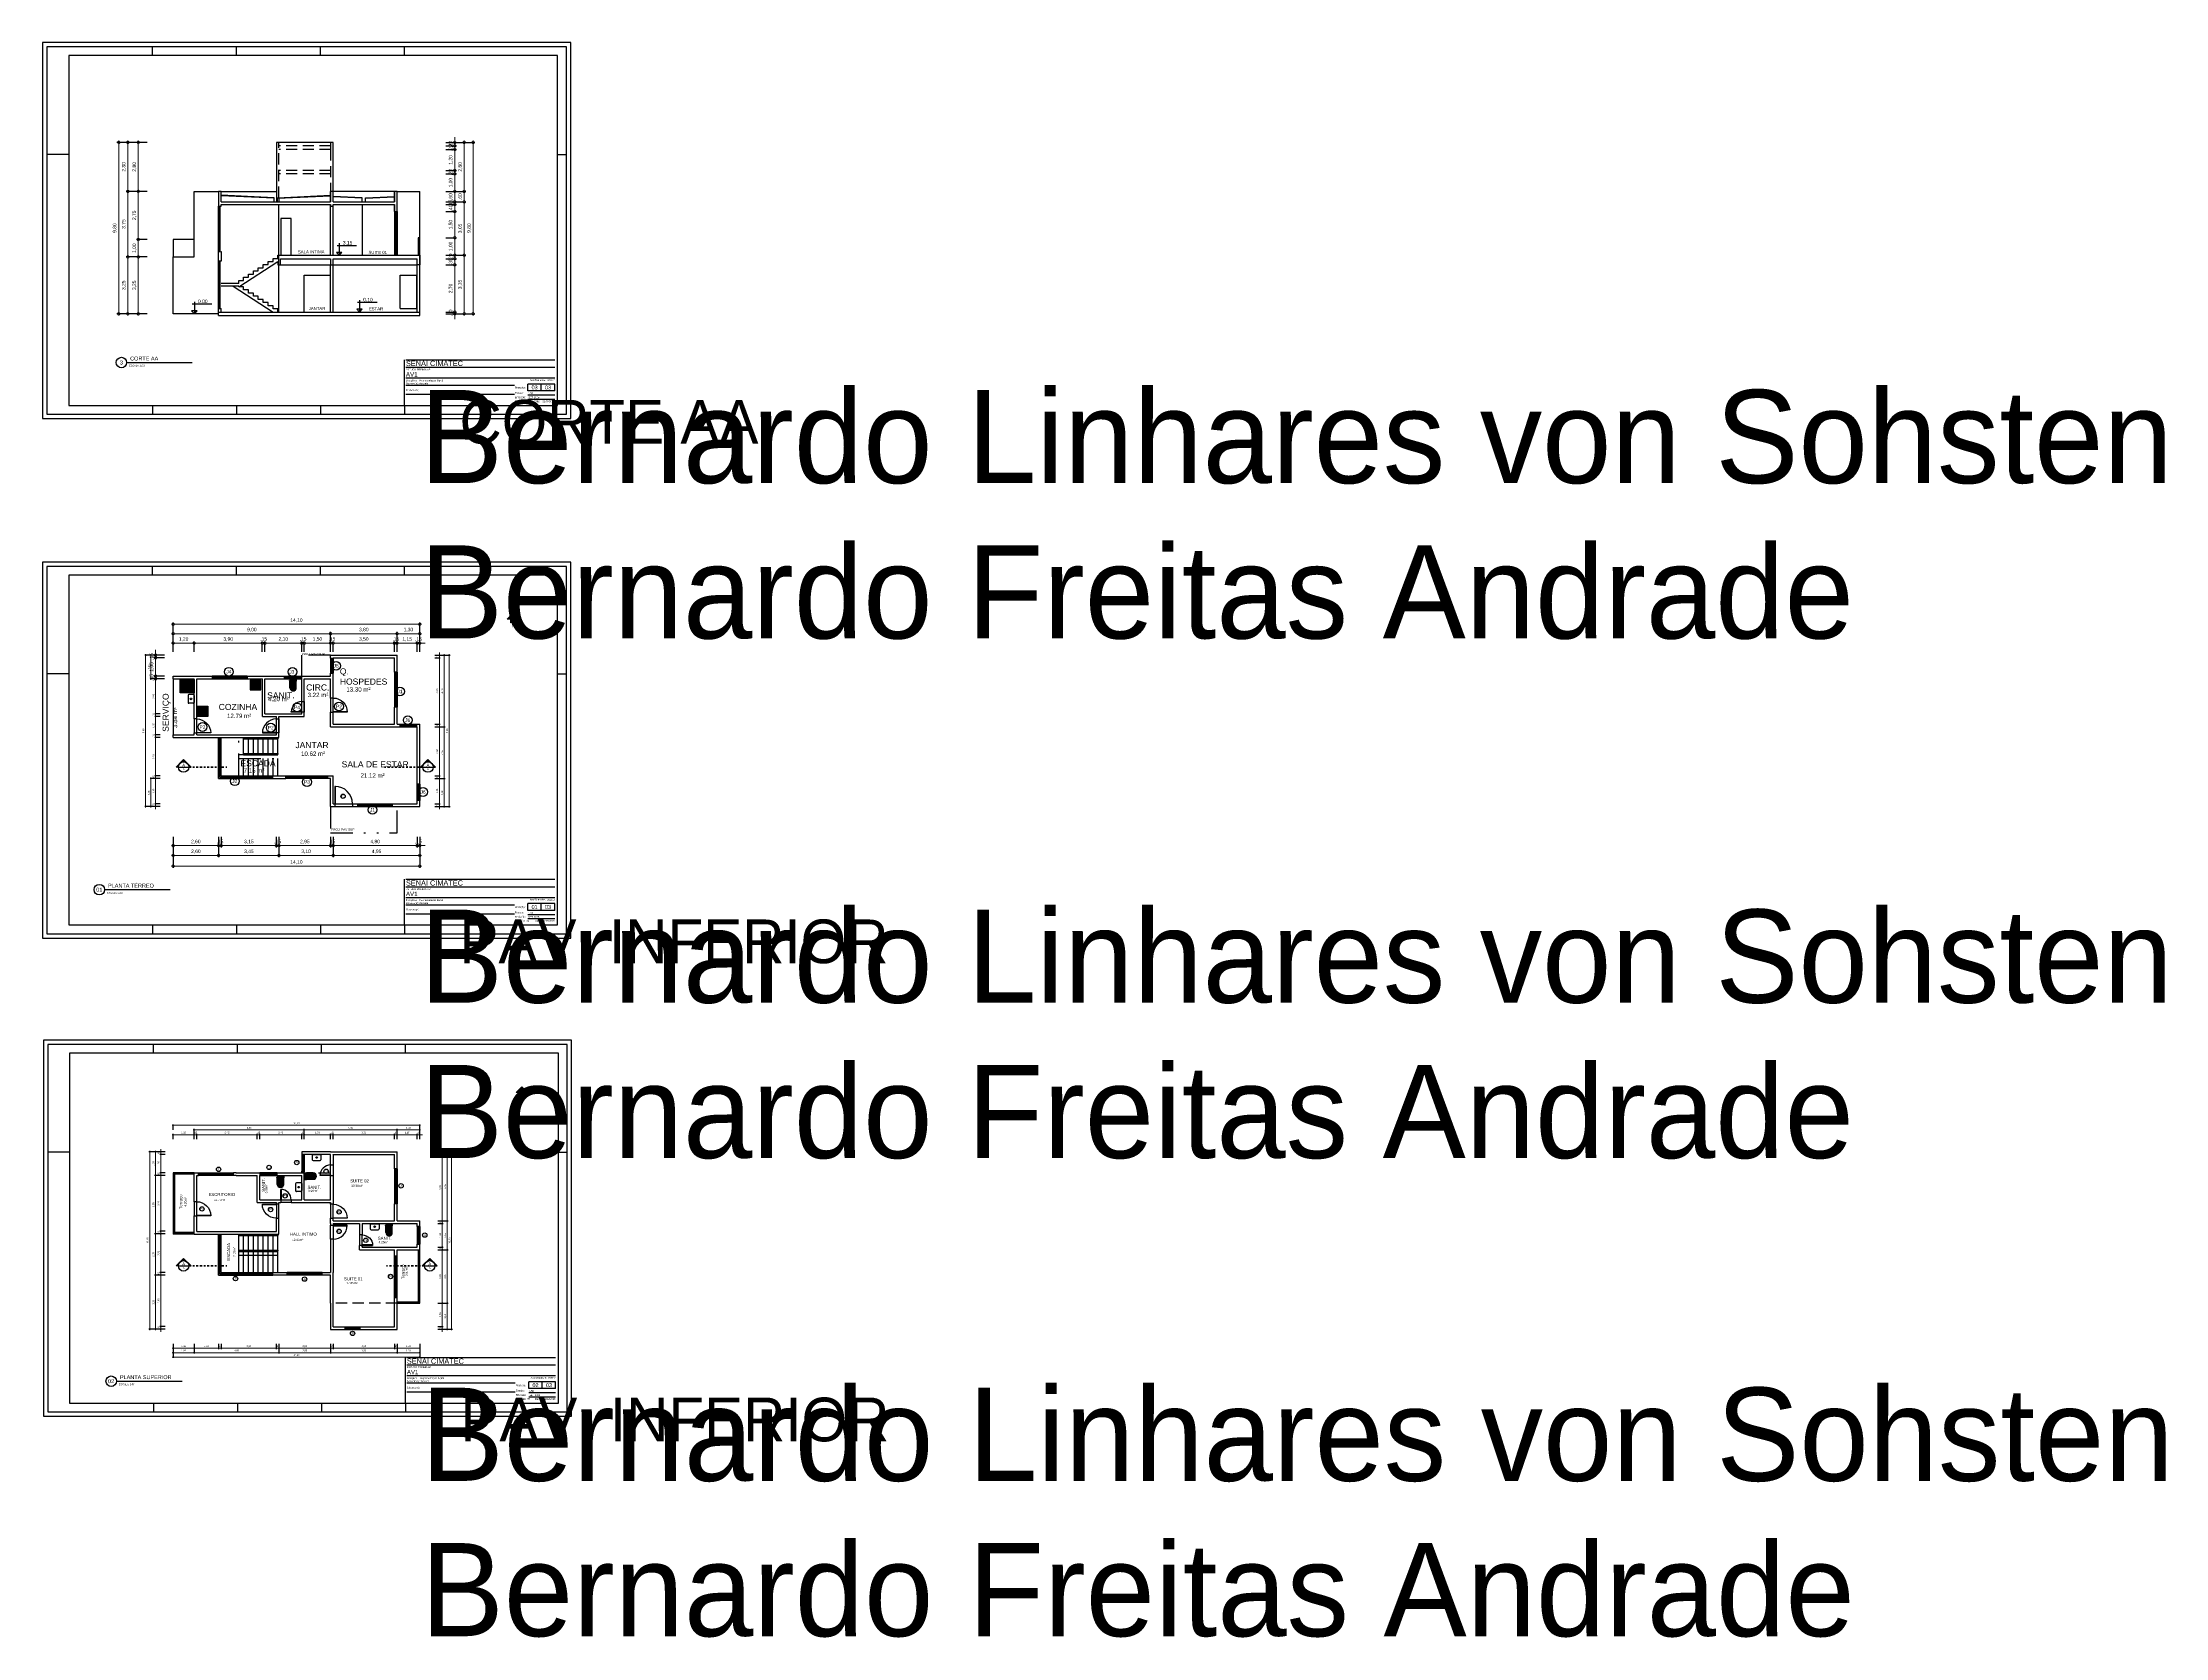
# Model space of a CAD drawing. Header units: metres. Extents: x -48 to 192, y -52 to 76.
# Drawn here: x 70.5 to 191.9, y -15.7 to 75.5 of the extents above; entities that cross this region are included whole.
import ezdxf
from ezdxf.enums import TextEntityAlignment as Align

# ---------------------------------------------------------------- set-up
doc = ezdxf.new("R2018")
doc.units = ezdxf.units.M
doc.header["$LTSCALE"] = 0.1
for name, pattern in [('DIVIDE', [31.75, 12.7, -6.35, 0, -6.35, 0, -6.35]), ('DIVIDEX2', [63.5, 25.4, -12.7, 0, -12.7, 0, -12.7]), ('HIDDEN', [9.525, 6.35, -3.175])]:
    doc.linetypes.add(name, pattern=pattern)
doc.layers.add('0_MRG_AUX', color=7, linetype='Continuous', true_color=0xecbcd1, plot=False)
doc.layers.add('CAR_0', color=7, linetype='Continuous', true_color=0xff6b00, plot=False)
for name, color, linetype in [('ARQ_ALV CT', 5, 'Continuous'), ('ARQ_ALV VS', 2, 'Continuous'), ('ARQ_CONC CT', 6, 'Continuous'), ('ARQ_CONC VS', 2, 'Continuous'), ('ARQ_DIV', 3, 'Continuous'), ('ARQ_ESQ CT', 30, 'Continuous'), ('ARQ_ESQ VS', 2, 'Continuous'), ('ARQ_GRADIL', 2, 'Continuous'), ('ARQ_METAL CT', 2, 'Continuous'), ('ARQ_MOB 01', 1, 'Continuous'), ('ARQ_MOB 02', 2, 'Continuous'), ('ARQ_PISO', 1, 'Continuous'), ('ARQ_PROJ INF', 1, 'HIDDEN'), ('ARQ_PROJ SUP', 1, 'DIVIDE'), ('ARQ_SAN 01', 1, 'Continuous'), ('ARQ_SAN 02', 2, 'Continuous'), ('ARQ_TXT 01', 1, 'Continuous'), ('ARQ_VISTA 01', 1, 'Continuous'), ('CAR_LINHAS_CINZA', 8, 'Continuous'), ('CAR_LINHAS_DESTAQUE', 3, 'Continuous'), ('CAR_TEXTO_CINZA', 8, 'Continuous'), ('CAR_TEXTO_PRETO', 1, 'Continuous'), ('MRG_EXTERNA', 1, 'Continuous'), ('MRG_INTERNA', 2, 'Continuous'), ('SIMB_01', 1, 'Continuous'), ('SIMB_02', 2, 'Continuous'), ('SIMB_PREENCHIMENTO', 253, 'Continuous'), ('SIMB_TXT', 1, 'Continuous')]:
    doc.layers.add(name, color=color, linetype=linetype)
doc.layers.add('ARQ_COTA_AZUL', color=5, linetype='Continuous', lineweight=20, true_color=0x0000ff)
doc.layers.add('SIMB_LCT', color=252, linetype='DIVIDEX2', lineweight=100)
doc.styles.add('Annot_2.5mm', font='arial.ttf', dxfattribs={"height": 2.5})
doc.styles.add('Annot_3.5mm', font='arial.ttf', dxfattribs={"height": 3.5})
doc.styles.add('Arial', font='arial.ttf')
doc.styles.add('cota', font='arial.ttf')
doc.styles.add('SIMB', font='arial.ttf')
doc.styles.get("Standard").update_dxf_attribs({"font": 'arial.ttf'})
doc.dimstyles.new('Info 01 - annot', dxfattribs={"dimtxt": 2, "dimasz": 3, "dimexe": 1, "dimexo": 1, "dimgap": 1, "dimtad": 1, "dimzin": 4, "dimtxsty": 'cota', "dimblk": 'DOTSMALL', "dimcen": 2, "dimdle": 1, "dimclrd": 256, "dimclre": 256, "dimclrt": 1, "dimazin": 2, "dimtfac": 0.09, "dimtix": 1, "dimtmove": 2, "dimatfit": 2, "dimfxl": 5, "dimfxlon": 1, "dimtolj": 1, "dimtzin": 4, "dimlwd": -1, "dimarcsym": 1})

msp = doc.modelspace()

# ---------------------------------------------------------------- texts
at = {"layer": 'ARQ_TXT 01', "attachment_point": 1}
for s, insert, char_height, width, style in [('SALA INTIMA', (85.093, 63.63), 0.175, 1.5812, 'Annot_3.5mm'), ('SUITE 01', (89.131, 63.6), 0.175, 1.40305, 'Annot_3.5mm'), ('JANTAR', (85.709, 60.393), 0.175, 1.40305, 'Annot_3.5mm'), ('ESTAR', (89.154, 60.371), 0.175, 1.40305, 'Annot_3.5mm'), ('PROJ. PAV SUP', (85.311, 40.611), 0.125, 1.9339, 'Annot_2.5mm'), ('Q. HOSPEDES', (87.49, 39.729), 0.35, 1.98756, 'Annot_3.5mm'), ('COZINHA ', (80.566, 37.695), 0.35, 2.17932, 'Annot_3.5mm'), ('SANIT.', (83.334, 38.359), 0.35, 1.75551, 'Annot_3.5mm'), ('4.20 m²', (83.387, 38.101), 0.25, 1.20889, 'Annot_2.5mm'), ('CIRC.', (85.565, 38.81), 0.35, 1.5, 'Annot_3.5mm'), ('3.22 m²', (85.65, 38.333), 0.25, 1.17486, 'Annot_2.5mm'), ('13.30 m²', (87.866, 38.649), 0.25, 1.48462, 'Annot_2.5mm'), ('12.79 m²', (81.042, 37.134), 0.25, 1.4898, 'Annot_2.5mm'), ('JANTAR', (84.949, 35.516), 0.35, 2.36085, 'Annot_3.5mm'), ('ESCADA', (81.809, 34.476), 0.35, 1.63446, 'Annot_3.5mm'), ('7.15 m² ', (81.991, 34.017), 0.25, 1.69039, 'Annot_2.5mm'), ('10.62 m²', (85.275, 34.974), 0.25, 1.61453, 'Annot_2.5mm'), ('SALA DE ESTAR', (87.596, 34.416), 0.35, 3.95157, 'Annot_3.5mm'), ('21.12 m² ', (88.674, 33.729), 0.25, 1.55876, 'Annot_2.5mm'), ('PROJ. PAV SUP', (87.003, 30.576), 0.125, 1.9339, 'Annot_2.5mm'), ('ESCRITORIO', (79.986, 9.737), 0.175, 2.39558, 'Annot_3.5mm'), ('SANIT. ', (85.644, 10.142), 0.175, 1.09682, 'Annot_3.5mm'), ('3.90m²', (85.675, 9.911), 0.125, 1.28629, 'Annot_2.5mm'), ('SUITE 02', (88.087, 10.512), 0.175, 1.34948, 'Annot_3.5mm'), ('13.30m²', (88.14, 10.206), 0.125, 0.84092, 'Annot_2.5mm'), ('12.77m²', (80.282, 9.395), 0.125, 0.96447, 'Annot_2.5mm'), ('HALL INTIMO', (84.637, 7.467), 0.175, 1.6645, 'Annot_3.5mm'), ('12.00m²', (84.762, 7.11), 0.125, 1.22903, 'Annot_2.5mm'), ('SANIT.', (89.662, 7.228), 0.175, 2.24969, 'Annot_3.5mm'), ('4.25m²', (89.707, 6.98), 0.125, 0.78516, 'Annot_2.5mm'), ('SUITE 01', (87.735, 4.91), 0.175, 2.03727, 'Annot_3.5mm'), ('17.65m²', (87.859, 4.646), 0.125, 0.68698, 'Annot_2.5mm')]:
    msp.add_mtext(s, dxfattribs=dict(at, insert=insert, char_height=char_height, width=width, style=style))
at = {"layer": 'ARQ_TXT 01', "attachment_point": 1, "rotation": 90}
for s, insert, char_height, width, style in [('SERVIÇO', (77.358, 36.097), 0.35, 0.44264, 'Annot_3.5mm'), ('3.84 m²', (77.941, 36.323), 0.25, 1.2138, 'Annot_2.5mm'), ('SANIT.', (83.033, 9.803), 0.175, 0.43249, 'Annot_3.5mm'), ('3.36m²', (83.219, 9.71), 0.125, 0.58709, 'Annot_2.5mm'), ('Terraço ', (78.306, 8.804), 0.175, 0.54453, 'Annot_3.5mm'), ('4.20m²', (78.602, 8.949), 0.125, 0.22045, 'Annot_2.5mm'), ('ESCADA', (81.044, 5.866), 0.175, 0.61279, 'Annot_3.5mm'), ('7.15m²', (81.386, 6.084), 0.125, 0.3405, 'Annot_2.5mm'), ('Terraço', (91.02, 4.8), 0.175, 0.3669, 'Annot_3.5mm'), ('3.97m²', (91.246, 4.979), 0.125, 0.36703, 'Annot_2.5mm')]:
    msp.add_mtext(s, dxfattribs=dict(at, insert=insert, char_height=char_height, width=width, style=style))

# ---------------------------------------------------------------- blocks, each defined once
blk = doc.blocks.new('P80')
at = {"layer": 'ARQ_ALV CT'}
for p, q in [((0, 0), (0, -0.15)), ((1, 0), (1, -0.15))]:
    blk.add_line(p, q, dxfattribs=at)
at = {"layer": 'ARQ_ESQ CT'}
blk.add_lwpolyline([(0, 0), (0.03, 0), (0.03, 1), (0, 1)], close=True, dxfattribs=at)
at = {"layer": 'ARQ_PISO'}
for p, q in [((0, 0), (1, 0)), ((0, -0.15), (1, -0.15))]:
    blk.add_line(p, q, dxfattribs=at)
blk.add_arc((0, 0), 1, 0, 90, dxfattribs=at)
blk = doc.blocks.new('P2')
at = {"layer": 'ARQ_ALV CT'}
for p, q in [((0, 0), (0, 0.15)), ((0.8, 0.15), (0.8, 0))]:
    blk.add_line(p, q, dxfattribs=at)
at = {"layer": 'ARQ_ESQ CT'}
blk.add_lwpolyline([(0, 0.15), (0.03, 0.15), (0.03, 0.95), (0, 0.95)], close=True, dxfattribs=at)
at = {"layer": 'ARQ_PISO'}
for p, q in [((0, 0.15), (0.8, 0.15)), ((0.8, 0), (0, 0))]:
    blk.add_line(p, q, dxfattribs=at)
blk.add_arc((0, 0.15), 0.8, 0, 90, dxfattribs=at)
blk = doc.blocks.new('VASO_BELL')
at = {"true_color": 0xffffff}
h = blk.add_hatch(color=7, dxfattribs=at)
h.dxf.hatch_style = 1
edge = h.paths.add_edge_path()
edge.add_line((0, 0), (0.37, 0))
edge.add_line((0.37, 0), (0.37, -0.13))
edge.add_line((0.37, -0.13), (0.37, -0.51))
edge.add_arc((0.19, -0.51), 0.185, 180, 360, ccw=False)
edge.add_line((0, -0.51), (0, -0.13))
edge.add_line((0, -0.13), (0, 0))
h = blk.add_hatch(color=7, dxfattribs=at)
h.dxf.hatch_style = 1
h.paths.add_polyline_path([(-0.01, -0.09), (-0.02, -0.09), (-0.02, -0.12), (-0.01, -0.12)])
h = blk.add_hatch(color=7, dxfattribs=at)
h.dxf.hatch_style = 1
h.paths.add_polyline_path([(0, -0.09), (-0.01, -0.09), (-0.01, -0.12), (0, -0.12)])
at = {"layer": 'ARQ_SAN 01'}
for p, q in [((0.06, -0.36), (0.06, -0.51)), ((0.06, -0.36), (0.06, -0.51)), ((0.08, -0.34), (0.29, -0.34)), ((0.08, -0.34), (0.29, -0.34)), ((0.14, -0.35), (0.14, -0.41)), ((0.23, -0.35), (0.23, -0.41)), ((0.31, -0.36), (0.31, -0.51)), ((0.31, -0.36), (0.31, -0.51))]:
    blk.add_line(p, q, dxfattribs=at)
for centre in [(0.11, -0.25), (0.26, -0.25)]:
    blk.add_circle(centre, 0.0075, dxfattribs=at)
for centre, radius, start, end in [((0.08, -0.36), 0.025, 90, 180), ((0.08, -0.36), 0.019, 90, 180), ((0.19, -0.51), 0.129, 179.7773, 0.2227), ((0.19, -0.5), 0.123, 182.6006, 357.3994), ((0.19, -0.59), 0.244, 91.4264, 101.8331), ((0.17, -0.41), 0.027, 180, 229.1678), ((0.19, -0.39), 0.053, 229.1678, 310.8322), ((0.18, -0.59), 0.244, 78.1669, 88.5736), ((0.2, -0.41), 0.027, 310.8322, 0), ((0.29, -0.36), 0.025, 0, 90), ((0.29, -0.36), 0.019, 0, 90)]:
    blk.add_arc(centre, radius, start, end, dxfattribs=at)
at = {"layer": 'ARQ_SAN 02'}
for p, q in [((0, 0), (0, -0.13)), ((0, 0), (0.37, 0)), ((0.37, 0), (0.37, -0.13)), ((-0.02, -0.09), (-0.01, -0.09)), ((-0.02, -0.12), (-0.02, -0.09)), ((-0.02, -0.12), (-0.01, -0.12)), ((-0.01, -0.12), (-0.01, -0.09)), ((0, -0.09), (-0.01, -0.09)), ((0, -0.12), (-0.01, -0.12)), ((0, -0.51), (0, -0.13)), ((0.03, -0.33), (0.03, -0.51)), ((0.05, -0.31), (0.32, -0.31)), ((0.3, -0.19), (0.07, -0.19)), ((0.34, -0.33), (0.34, -0.51)), ((0.37, -0.51), (0.37, -0.13))]:
    blk.add_line(p, q, dxfattribs=at)
for centre, radius, start, end in [((0.07, -0.13), 0.069, 180, 270), ((0.19, -0.51), 0.185, 180, 0), ((0.05, -0.33), 0.025, 90, 180), ((0.19, -0.51), 0.159, 180, 0), ((0.3, -0.13), 0.069, 270, 0), ((0.32, -0.33), 0.025, 0, 90)]:
    blk.add_arc(centre, radius, start, end, dxfattribs=at)
blk = doc.blocks.new('GEL60')
at = {"true_color": 0xffffff}
h = blk.add_hatch(color=7, dxfattribs=at)
h.dxf.hatch_style = 1
h.paths.add_polyline_path([(0.6, 0.55), (0.55, 0.55), (0.55, 0.58), (0.48, 0.58), (0.48, 0.55), (0, 0.55), (0, 0), (0.1, 0), (0.1, -0.05), (0.5, -0.05), (0.5, 0), (0.6, 0)])
at = {"layer": 'ARQ_MOB 02'}
for p, q in [((0, 0.55), (0, 0)), ((0.6, 0.55), (0, 0.55)), ((0.6, 0.5), (0, 0.5)), ((0, 0), (0.6, 0)), ((0.1, 0), (0.1, -0.05)), ((0.5, 0), (0.5, -0.05)), ((0.6, 0), (0.6, 0.55)), ((0.1, -0.05), (0.5, -0.05))]:
    blk.add_line(p, q, dxfattribs=at)
blk.add_lwpolyline([(0.55, 0.55), (0.48, 0.55), (0.48, 0.58), (0.55, 0.58)], close=True, dxfattribs=at)
blk = doc.blocks.new('fogão_01')
at = {"true_color": 0xffffff}
h = blk.add_hatch(color=7, dxfattribs=at)
h.dxf.hatch_style = 1
h.paths.add_polyline_path([(0, -0.3), (-0.63, -0.3), (-0.63, 0.3), (0, 0.3)])
blk.add_lwpolyline([(0, -0.3), (-0.63, -0.3), (-0.63, 0.3), (0, 0.3)], close=True)
for points, const_width in [([(-0.58, 0.22), (-0.62, 0.22), (-0.62, 0.18), (-0.58, 0.18)], 0.005), ([(-0.58, 0.12), (-0.62, 0.12), (-0.62, 0.08), (-0.58, 0.08)], 0.005), ([(-0.58, 0.02), (-0.62, 0.02), (-0.62, -0.02), (-0.58, -0.02)], 0.005), ([(-0.58, -0.3), (-0.58, 0.3)], 0.005), ([(-0.54, 0.26), (-0.04, 0.26), (-0.04, -0.26), (-0.54, -0.26), (-0.54, 0.26)], 0.0045), ([(-0.54, 0), (-0.04, 0)], 0.0045), ([(-0.44, 0.15), (-0.45, 0.16)], 0.0045), ([(-0.44, 0.12), (-0.45, 0.11)], 0.0045), ([(-0.41, 0.15), (-0.4, 0.16)], 0.0045), ([(-0.41, 0.12), (-0.4, 0.11)], 0.0045), ([(-0.3, 0.26), (-0.3, -0.26)], 0.0045), ([(-0.18, 0.15), (-0.2, 0.16)], 0.0045), ([(-0.18, 0.12), (-0.2, 0.11)], 0.0045), ([(-0.16, 0.15), (-0.14, 0.16)], 0.0045), ([(-0.16, 0.12), (-0.14, 0.11)], 0.0045), ([(-0.58, -0.08), (-0.62, -0.08), (-0.62, -0.12), (-0.58, -0.12)], 0.005), ([(-0.58, -0.18), (-0.62, -0.18), (-0.62, -0.22), (-0.58, -0.22)], 0.005), ([(-0.44, -0.12), (-0.45, -0.1)], 0.0045), ([(-0.44, -0.15), (-0.45, -0.16)], 0.0045), ([(-0.41, -0.12), (-0.4, -0.1)], 0.0045), ([(-0.41, -0.14), (-0.4, -0.16)], 0.0045), ([(-0.19, -0.12), (-0.2, -0.11)], 0.0045), ([(-0.18, -0.15), (-0.2, -0.16)], 0.0045), ([(-0.16, -0.12), (-0.14, -0.11)], 0.0045), ([(-0.16, -0.15), (-0.14, -0.16)], 0.0045)]:
    blk.add_lwpolyline(points, dxfattribs=dict(const_width=const_width))
for points in [[(-0.6, 0.22), (-0.6, 0.18)], [(-0.6, 0.12), (-0.6, 0.08)], [(-0.6, 0.02), (-0.6, -0.02)], [(-0.6, -0.08), (-0.6, -0.12)], [(-0.6, -0.18), (-0.6, -0.22)]]:
    blk.add_lwpolyline(points)
for centre in [(-0.43, 0.13), (-0.17, 0.13), (-0.43, -0.13), (-0.17, -0.13)]:
    blk.add_circle(centre, 0.0314)
blk = doc.blocks.new('maq. lavar_02')
at = {"true_color": 0xffffff}
h = blk.add_hatch(color=7, dxfattribs=at)
h.dxf.hatch_style = 1
h.paths.add_polyline_path([(0.75, 0), (0, 0), (0, 0.8), (0.75, 0.8)])
for points in [[(0.75, 0), (0, 0), (0, 0.8), (0.75, 0.8), (0.75, 0)], [(0, 0.1), (0.75, 0.1)]]:
    blk.add_lwpolyline(points)
for points in [[(0.05, 0.02), (0.05, 0.08), (0.17, 0.08), (0.17, 0.02)], [(0.26, 0.02), (0.26, 0.08), (0.38, 0.08), (0.38, 0.02)], [(0.5, 0.02), (0.5, 0.08), (0.62, 0.08), (0.62, 0.02)]]:
    blk.add_lwpolyline(points, close=True)
blk.add_lwpolyline([(0.1, 0.24), (0.1, 0.65, -0.414214), (0.15, 0.7), (0.6, 0.7, -0.414214), (0.65, 0.65), (0.65, 0.25, -0.414214), (0.6, 0.2), (0.15, 0.2)], format="xyb")
blk.add_arc((0.15, 0.25), 0.05, 173.8325, 273.1265)
blk = doc.blocks.new('PIA')
at = {"layer": 'ARQ_MOB 01'}
for p, q in [((-0.35, 0.2), (-0.35, -0.2)), ((-0.05, 0.25), (-0.3, 0.25)), ((0, 0.2), (0, -0.2)), ((-0.05, -0.25), (-0.3, -0.25))]:
    blk.add_line(p, q, dxfattribs=at)
blk.add_circle((-0.175, 0), 0.0461, dxfattribs=at)
for centre, start, end in [((-0.3, 0.2), 90, 180), ((-0.05, 0.2), 0, 90), ((-0.3, -0.2), 180, 270), ((-0.05, -0.2), 270, 0)]:
    blk.add_arc(centre, 0.05, start, end, dxfattribs=at)
blk = doc.blocks.new('COD_ESQ')
at = {"layer": 'SIMB_02'}
blk.add_circle((0, 0), 2.5, dxfattribs=at)
at = {"layer": 'SIMB_TXT', "style": 'SIMB'}
blk.add_attdef('CDESQ', text='', height=2, dxfattribs=at).set_placement((0, 0), align=Align.MIDDLE_CENTER)
blk = doc.blocks.new('_DotSmall')
at = {"color": 0, "linetype": 'ByBlock', "const_width": 0.5}
blk.add_lwpolyline([(-0.0625, 0, 1), (0.0625, 0, 1)], format="xyb", close=True, dxfattribs=at)
blk = doc.blocks.new('*D17')
at = {"layer": 'ARQ_COTA_AZUL', "transparency": 16777216}
for p, q in [((83.86, 29.59), (83.56, 29.59)), ((83.86, 29.59), (84.01, 29.59)), ((84.01, 29.59), (84.31, 29.59))]:
    blk.add_line(p, q, dxfattribs=at)
at = {"layer": 'ARQ_COTA_AZUL', "lineweight": -2, "transparency": 16777216}
for p, q in [((83.86, 30.09), (83.86, 29.49)), ((84.01, 30.09), (84.01, 29.49))]:
    blk.add_line(p, q, dxfattribs=at)
at = {"layer": 'ARQ_COTA_AZUL', "transparency": 16777216, "xscale": 0.3, "yscale": 0.3, "zscale": 0.3}
blk.add_blockref('_DotSmall', (83.86, 29.59), dxfattribs=at)
at = {"layer": 'ARQ_COTA_AZUL', "transparency": 16777216, "xscale": 0.3, "yscale": 0.3, "zscale": 0.3, "rotation": 180}
blk.add_blockref('_DotSmall', (84.01, 29.59), dxfattribs=at)
at = {"layer": 'ARQ_COTA_AZUL', "color": 1, "transparency": 16777216, "insert": (83.94, 29.81), "char_height": 0.2, "attachment_point": 5, "style": 'cota'}
blk.add_mtext('\\A1;,15', dxfattribs=at)
blk = doc.blocks.new('*D18')
at = {"layer": 'ARQ_COTA_AZUL', "transparency": 16777216}
blk.add_line((83.91, 29.59), (87.06, 29.59), dxfattribs=at)
at = {"layer": 'ARQ_COTA_AZUL', "lineweight": -2, "transparency": 16777216}
for p, q in [((84.01, 30.09), (84.01, 29.49)), ((86.96, 30.09), (86.96, 29.49))]:
    blk.add_line(p, q, dxfattribs=at)
at = {"layer": 'ARQ_COTA_AZUL', "transparency": 16777216, "xscale": 0.3, "yscale": 0.3, "zscale": 0.3, "rotation": 180}
blk.add_blockref('_DotSmall', (84.01, 29.59), dxfattribs=at)
at = {"layer": 'ARQ_COTA_AZUL', "transparency": 16777216, "xscale": 0.3, "yscale": 0.3, "zscale": 0.3}
blk.add_blockref('_DotSmall', (86.96, 29.59), dxfattribs=at)
at = {"layer": 'ARQ_COTA_AZUL', "color": 1, "transparency": 16777216, "insert": (85.49, 29.81), "char_height": 0.2, "attachment_point": 5, "style": 'cota'}
blk.add_mtext('\\A1;2,95', dxfattribs=at)
blk = doc.blocks.new('*D19')
at = {"layer": 'ARQ_COTA_AZUL', "transparency": 16777216}
for p, q in [((86.96, 29.59), (86.66, 29.59)), ((86.96, 29.59), (87.11, 29.59)), ((87.11, 29.59), (87.41, 29.59))]:
    blk.add_line(p, q, dxfattribs=at)
at = {"layer": 'ARQ_COTA_AZUL', "lineweight": -2, "transparency": 16777216}
for p, q in [((86.96, 30.09), (86.96, 29.49)), ((87.11, 30.09), (87.11, 29.49))]:
    blk.add_line(p, q, dxfattribs=at)
at = {"layer": 'ARQ_COTA_AZUL', "transparency": 16777216, "xscale": 0.3, "yscale": 0.3, "zscale": 0.3}
blk.add_blockref('_DotSmall', (86.96, 29.59), dxfattribs=at)
at = {"layer": 'ARQ_COTA_AZUL', "transparency": 16777216, "xscale": 0.3, "yscale": 0.3, "zscale": 0.3, "rotation": 180}
blk.add_blockref('_DotSmall', (87.11, 29.59), dxfattribs=at)
at = {"layer": 'ARQ_COTA_AZUL', "color": 1, "transparency": 16777216, "insert": (87.04, 29.81), "char_height": 0.2, "attachment_point": 5, "style": 'cota'}
blk.add_mtext('\\A1;,15', dxfattribs=at)
blk = doc.blocks.new('*D20')
at = {"layer": 'ARQ_COTA_AZUL', "transparency": 16777216}
blk.add_line((87.01, 29.59), (92.01, 29.59), dxfattribs=at)
at = {"layer": 'ARQ_COTA_AZUL', "lineweight": -2, "transparency": 16777216}
for p, q in [((87.11, 30.09), (87.11, 29.49)), ((91.91, 30.09), (91.91, 29.49))]:
    blk.add_line(p, q, dxfattribs=at)
at = {"layer": 'ARQ_COTA_AZUL', "transparency": 16777216, "xscale": 0.3, "yscale": 0.3, "zscale": 0.3, "rotation": 180}
blk.add_blockref('_DotSmall', (87.11, 29.59), dxfattribs=at)
at = {"layer": 'ARQ_COTA_AZUL', "transparency": 16777216, "xscale": 0.3, "yscale": 0.3, "zscale": 0.3}
blk.add_blockref('_DotSmall', (91.91, 29.59), dxfattribs=at)
at = {"layer": 'ARQ_COTA_AZUL', "color": 1, "transparency": 16777216, "insert": (89.51, 29.81), "char_height": 0.2, "attachment_point": 5, "style": 'cota'}
blk.add_mtext('\\A1;4,80', dxfattribs=at)
blk = doc.blocks.new('*D21')
at = {"layer": 'ARQ_COTA_AZUL', "transparency": 16777216}
for p, q in [((91.91, 29.59), (91.61, 29.59)), ((91.91, 29.59), (92.06, 29.59)), ((92.06, 29.59), (92.36, 29.59))]:
    blk.add_line(p, q, dxfattribs=at)
at = {"layer": 'ARQ_COTA_AZUL', "lineweight": -2, "transparency": 16777216}
for p, q in [((91.91, 30.09), (91.91, 29.49)), ((92.06, 30.09), (92.06, 29.49))]:
    blk.add_line(p, q, dxfattribs=at)
at = {"layer": 'ARQ_COTA_AZUL', "transparency": 16777216, "xscale": 0.3, "yscale": 0.3, "zscale": 0.3}
blk.add_blockref('_DotSmall', (91.91, 29.59), dxfattribs=at)
at = {"layer": 'ARQ_COTA_AZUL', "transparency": 16777216, "xscale": 0.3, "yscale": 0.3, "zscale": 0.3, "rotation": 180}
blk.add_blockref('_DotSmall', (92.06, 29.59), dxfattribs=at)
at = {"layer": 'ARQ_COTA_AZUL', "color": 1, "transparency": 16777216, "insert": (91.99, 29.81), "char_height": 0.2, "attachment_point": 5, "style": 'cota'}
blk.add_mtext('\\A1;,15', dxfattribs=at)
blk = doc.blocks.new('*D22')
at = {"layer": 'ARQ_COTA_AZUL', "lineweight": -2, "transparency": 16777216}
for p, q in [((77.96, 29.53), (77.96, 28.93)), ((80.56, 29.53), (80.56, 28.93))]:
    blk.add_line(p, q, dxfattribs=at)
at = {"layer": 'ARQ_COTA_AZUL', "transparency": 16777216}
blk.add_line((77.86, 29.03), (80.66, 29.03), dxfattribs=at)
at = {"layer": 'ARQ_COTA_AZUL', "transparency": 16777216, "xscale": 0.3, "yscale": 0.3, "zscale": 0.3, "rotation": 180}
blk.add_blockref('_DotSmall', (77.96, 29.03), dxfattribs=at)
at = {"layer": 'ARQ_COTA_AZUL', "transparency": 16777216, "xscale": 0.3, "yscale": 0.3, "zscale": 0.3}
blk.add_blockref('_DotSmall', (80.56, 29.03), dxfattribs=at)
at = {"layer": 'ARQ_COTA_AZUL', "color": 1, "transparency": 16777216, "insert": (79.26, 29.25), "char_height": 0.2, "attachment_point": 5, "style": 'cota'}
blk.add_mtext('\\A1;2,60', dxfattribs=at)
blk = doc.blocks.new('*D23')
at = {"layer": 'ARQ_COTA_AZUL', "lineweight": -2, "transparency": 16777216}
for p, q in [((80.56, 29.53), (80.56, 28.93)), ((84.01, 29.53), (84.01, 28.93))]:
    blk.add_line(p, q, dxfattribs=at)
at = {"layer": 'ARQ_COTA_AZUL', "transparency": 16777216}
blk.add_line((80.46, 29.03), (84.11, 29.03), dxfattribs=at)
at = {"layer": 'ARQ_COTA_AZUL', "transparency": 16777216, "xscale": 0.3, "yscale": 0.3, "zscale": 0.3, "rotation": 180}
blk.add_blockref('_DotSmall', (80.56, 29.03), dxfattribs=at)
at = {"layer": 'ARQ_COTA_AZUL', "transparency": 16777216, "xscale": 0.3, "yscale": 0.3, "zscale": 0.3}
blk.add_blockref('_DotSmall', (84.01, 29.03), dxfattribs=at)
at = {"layer": 'ARQ_COTA_AZUL', "color": 1, "transparency": 16777216, "insert": (82.29, 29.25), "char_height": 0.2, "attachment_point": 5, "style": 'cota'}
blk.add_mtext('\\A1;3,45', dxfattribs=at)
blk = doc.blocks.new('*D24')
at = {"layer": 'ARQ_COTA_AZUL', "lineweight": -2, "transparency": 16777216}
for p, q in [((84.01, 29.53), (84.01, 28.93)), ((87.11, 29.53), (87.11, 28.93))]:
    blk.add_line(p, q, dxfattribs=at)
at = {"layer": 'ARQ_COTA_AZUL', "transparency": 16777216}
blk.add_line((83.91, 29.03), (87.21, 29.03), dxfattribs=at)
at = {"layer": 'ARQ_COTA_AZUL', "transparency": 16777216, "xscale": 0.3, "yscale": 0.3, "zscale": 0.3, "rotation": 180}
blk.add_blockref('_DotSmall', (84.01, 29.03), dxfattribs=at)
at = {"layer": 'ARQ_COTA_AZUL', "transparency": 16777216, "xscale": 0.3, "yscale": 0.3, "zscale": 0.3}
blk.add_blockref('_DotSmall', (87.11, 29.03), dxfattribs=at)
at = {"layer": 'ARQ_COTA_AZUL', "color": 1, "transparency": 16777216, "insert": (85.56, 29.25), "char_height": 0.2, "attachment_point": 5, "style": 'cota'}
blk.add_mtext('\\A1;3,10', dxfattribs=at)
blk = doc.blocks.new('*D25')
at = {"layer": 'ARQ_COTA_AZUL', "lineweight": -2, "transparency": 16777216}
for p, q in [((87.11, 29.53), (87.11, 28.93)), ((92.06, 29.53), (92.06, 28.93))]:
    blk.add_line(p, q, dxfattribs=at)
at = {"layer": 'ARQ_COTA_AZUL', "transparency": 16777216}
blk.add_line((87.01, 29.03), (92.16, 29.03), dxfattribs=at)
at = {"layer": 'ARQ_COTA_AZUL', "transparency": 16777216, "xscale": 0.3, "yscale": 0.3, "zscale": 0.3, "rotation": 180}
blk.add_blockref('_DotSmall', (87.11, 29.03), dxfattribs=at)
at = {"layer": 'ARQ_COTA_AZUL', "transparency": 16777216, "xscale": 0.3, "yscale": 0.3, "zscale": 0.3}
blk.add_blockref('_DotSmall', (92.06, 29.03), dxfattribs=at)
at = {"layer": 'ARQ_COTA_AZUL', "color": 1, "transparency": 16777216, "insert": (89.59, 29.25), "char_height": 0.2, "attachment_point": 5, "style": 'cota'}
blk.add_mtext('\\A1;4,95', dxfattribs=at)
blk = doc.blocks.new('*D26')
at = {"layer": 'ARQ_COTA_AZUL', "transparency": 16777216}
blk.add_line((77.86, 28.42), (92.16, 28.42), dxfattribs=at)
at = {"layer": 'ARQ_COTA_AZUL', "lineweight": -2, "transparency": 16777216}
for p, q in [((77.96, 28.92), (77.96, 28.32)), ((92.06, 28.92), (92.06, 28.32))]:
    blk.add_line(p, q, dxfattribs=at)
at = {"layer": 'ARQ_COTA_AZUL', "transparency": 16777216, "xscale": 0.3, "yscale": 0.3, "zscale": 0.3, "rotation": 180}
blk.add_blockref('_DotSmall', (77.96, 28.42), dxfattribs=at)
at = {"layer": 'ARQ_COTA_AZUL', "transparency": 16777216, "xscale": 0.3, "yscale": 0.3, "zscale": 0.3}
blk.add_blockref('_DotSmall', (92.06, 28.42), dxfattribs=at)
at = {"layer": 'ARQ_COTA_AZUL', "color": 1, "transparency": 16777216, "insert": (85.01, 28.64), "char_height": 0.2, "attachment_point": 5, "style": 'cota'}
blk.add_mtext('\\A1;14,10', dxfattribs=at)
blk = doc.blocks.new('*D37')
at = {"layer": 'ARQ_COTA_AZUL', "transparency": 16777216}
blk.add_line((83.96, 29.59), (80.61, 29.59), dxfattribs=at)
at = {"layer": 'ARQ_COTA_AZUL', "lineweight": -2, "transparency": 16777216}
for p, q in [((80.71, 30.09), (80.71, 29.49)), ((83.86, 30.09), (83.86, 29.49))]:
    blk.add_line(p, q, dxfattribs=at)
at = {"layer": 'ARQ_COTA_AZUL', "transparency": 16777216, "xscale": 0.3, "yscale": 0.3, "zscale": 0.3, "rotation": 180}
blk.add_blockref('_DotSmall', (80.71, 29.59), dxfattribs=at)
at = {"layer": 'ARQ_COTA_AZUL', "transparency": 16777216, "xscale": 0.3, "yscale": 0.3, "zscale": 0.3}
blk.add_blockref('_DotSmall', (83.86, 29.59), dxfattribs=at)
at = {"layer": 'ARQ_COTA_AZUL', "color": 1, "transparency": 16777216, "insert": (82.29, 29.81), "char_height": 0.2, "attachment_point": 5, "style": 'cota'}
blk.add_mtext('\\A1;3,15', dxfattribs=at)
blk = doc.blocks.new('*D39')
at = {"layer": 'ARQ_COTA_AZUL', "transparency": 16777216}
for p, q in [((80.56, 29.59), (80.26, 29.59)), ((80.71, 29.59), (80.56, 29.59)), ((80.71, 29.59), (81.01, 29.59))]:
    blk.add_line(p, q, dxfattribs=at)
at = {"layer": 'ARQ_COTA_AZUL', "lineweight": -2, "transparency": 16777216}
for p, q in [((80.56, 30.09), (80.56, 29.49)), ((80.71, 30.09), (80.71, 29.49))]:
    blk.add_line(p, q, dxfattribs=at)
at = {"layer": 'ARQ_COTA_AZUL', "transparency": 16777216, "xscale": 0.3, "yscale": 0.3, "zscale": 0.3}
blk.add_blockref('_DotSmall', (80.56, 29.59), dxfattribs=at)
at = {"layer": 'ARQ_COTA_AZUL', "transparency": 16777216, "xscale": 0.3, "yscale": 0.3, "zscale": 0.3, "rotation": 180}
blk.add_blockref('_DotSmall', (80.71, 29.59), dxfattribs=at)
at = {"layer": 'ARQ_COTA_AZUL', "color": 1, "transparency": 16777216, "insert": (80.64, 29.81), "char_height": 0.2, "attachment_point": 5, "style": 'cota'}
blk.add_mtext('\\A1;,15', dxfattribs=at)
blk = doc.blocks.new('*D41')
at = {"layer": 'ARQ_COTA_AZUL', "transparency": 16777216}
blk.add_line((80.66, 29.59), (77.86, 29.59), dxfattribs=at)
at = {"layer": 'ARQ_COTA_AZUL', "lineweight": -2, "transparency": 16777216}
for p, q in [((77.96, 30.09), (77.96, 29.49)), ((80.56, 30.09), (80.56, 29.49))]:
    blk.add_line(p, q, dxfattribs=at)
at = {"layer": 'ARQ_COTA_AZUL', "transparency": 16777216, "xscale": 0.3, "yscale": 0.3, "zscale": 0.3, "rotation": 180}
blk.add_blockref('_DotSmall', (77.96, 29.59), dxfattribs=at)
at = {"layer": 'ARQ_COTA_AZUL', "transparency": 16777216, "xscale": 0.3, "yscale": 0.3, "zscale": 0.3}
blk.add_blockref('_DotSmall', (80.56, 29.59), dxfattribs=at)
at = {"layer": 'ARQ_COTA_AZUL', "color": 1, "transparency": 16777216, "insert": (79.26, 29.81), "char_height": 0.2, "attachment_point": 5, "style": 'cota'}
blk.add_mtext('\\A1;2,60', dxfattribs=at)
blk = doc.blocks.new('*D43')
at = {"layer": 'ARQ_COTA_AZUL', "lineweight": -2, "transparency": 16777216}
for p, q in [((77.96, 40.67), (77.96, 41.27)), ((79.16, 40.67), (79.16, 41.27))]:
    blk.add_line(p, q, dxfattribs=at)
at = {"layer": 'ARQ_COTA_AZUL', "transparency": 16777216}
blk.add_line((77.86, 41.17), (79.26, 41.17), dxfattribs=at)
at = {"layer": 'ARQ_COTA_AZUL', "transparency": 16777216, "xscale": 0.3, "yscale": 0.3, "zscale": 0.3, "rotation": 180}
blk.add_blockref('_DotSmall', (77.96, 41.17), dxfattribs=at)
at = {"layer": 'ARQ_COTA_AZUL', "transparency": 16777216, "xscale": 0.3, "yscale": 0.3, "zscale": 0.3}
blk.add_blockref('_DotSmall', (79.16, 41.17), dxfattribs=at)
at = {"layer": 'ARQ_COTA_AZUL', "color": 1, "transparency": 16777216, "insert": (78.56, 41.39), "char_height": 0.2, "attachment_point": 5, "style": 'cota'}
blk.add_mtext('\\A1;1,20', dxfattribs=at)
blk = doc.blocks.new('*D44')
at = {"layer": 'ARQ_COTA_AZUL', "lineweight": -2, "transparency": 16777216}
for p, q in [((79.16, 40.67), (79.16, 41.27)), ((83.06, 40.67), (83.06, 41.27))]:
    blk.add_line(p, q, dxfattribs=at)
at = {"layer": 'ARQ_COTA_AZUL', "transparency": 16777216}
blk.add_line((79.06, 41.17), (83.16, 41.17), dxfattribs=at)
at = {"layer": 'ARQ_COTA_AZUL', "transparency": 16777216, "xscale": 0.3, "yscale": 0.3, "zscale": 0.3, "rotation": 180}
blk.add_blockref('_DotSmall', (79.16, 41.17), dxfattribs=at)
at = {"layer": 'ARQ_COTA_AZUL', "transparency": 16777216, "xscale": 0.3, "yscale": 0.3, "zscale": 0.3}
blk.add_blockref('_DotSmall', (83.06, 41.17), dxfattribs=at)
at = {"layer": 'ARQ_COTA_AZUL', "color": 1, "transparency": 16777216, "insert": (81.11, 41.39), "char_height": 0.2, "attachment_point": 5, "style": 'cota'}
blk.add_mtext('\\A1;3,90', dxfattribs=at)
blk = doc.blocks.new('*D45')
at = {"layer": 'ARQ_COTA_AZUL', "lineweight": -2, "transparency": 16777216}
for p, q in [((83.06, 40.67), (83.06, 41.27)), ((83.21, 40.67), (83.21, 41.27))]:
    blk.add_line(p, q, dxfattribs=at)
at = {"layer": 'ARQ_COTA_AZUL', "transparency": 16777216}
for p, q in [((83.06, 41.17), (82.76, 41.17)), ((83.06, 41.17), (83.21, 41.17)), ((83.21, 41.17), (83.51, 41.17))]:
    blk.add_line(p, q, dxfattribs=at)
at = {"layer": 'ARQ_COTA_AZUL', "transparency": 16777216, "xscale": 0.3, "yscale": 0.3, "zscale": 0.3}
blk.add_blockref('_DotSmall', (83.06, 41.17), dxfattribs=at)
at = {"layer": 'ARQ_COTA_AZUL', "transparency": 16777216, "xscale": 0.3, "yscale": 0.3, "zscale": 0.3, "rotation": 180}
blk.add_blockref('_DotSmall', (83.21, 41.17), dxfattribs=at)
at = {"layer": 'ARQ_COTA_AZUL', "color": 1, "transparency": 16777216, "insert": (83.14, 41.39), "char_height": 0.2, "attachment_point": 5, "style": 'cota'}
blk.add_mtext('\\A1;,15', dxfattribs=at)
blk = doc.blocks.new('*D46')
at = {"layer": 'ARQ_COTA_AZUL', "lineweight": -2, "transparency": 16777216}
for p, q in [((83.21, 40.67), (83.21, 41.27)), ((85.31, 40.67), (85.31, 41.27))]:
    blk.add_line(p, q, dxfattribs=at)
at = {"layer": 'ARQ_COTA_AZUL', "transparency": 16777216}
blk.add_line((83.11, 41.17), (85.41, 41.17), dxfattribs=at)
at = {"layer": 'ARQ_COTA_AZUL', "transparency": 16777216, "xscale": 0.3, "yscale": 0.3, "zscale": 0.3, "rotation": 180}
blk.add_blockref('_DotSmall', (83.21, 41.17), dxfattribs=at)
at = {"layer": 'ARQ_COTA_AZUL', "transparency": 16777216, "xscale": 0.3, "yscale": 0.3, "zscale": 0.3}
blk.add_blockref('_DotSmall', (85.31, 41.17), dxfattribs=at)
at = {"layer": 'ARQ_COTA_AZUL', "color": 1, "transparency": 16777216, "insert": (84.26, 41.39), "char_height": 0.2, "attachment_point": 5, "style": 'cota'}
blk.add_mtext('\\A1;2,10', dxfattribs=at)
blk = doc.blocks.new('*D47')
at = {"layer": 'ARQ_COTA_AZUL', "lineweight": -2, "transparency": 16777216}
for p, q in [((85.31, 40.67), (85.31, 41.27)), ((85.46, 40.67), (85.46, 41.27))]:
    blk.add_line(p, q, dxfattribs=at)
at = {"layer": 'ARQ_COTA_AZUL', "transparency": 16777216}
for p, q in [((85.31, 41.17), (85.01, 41.17)), ((85.31, 41.17), (85.46, 41.17)), ((85.46, 41.17), (85.76, 41.17))]:
    blk.add_line(p, q, dxfattribs=at)
at = {"layer": 'ARQ_COTA_AZUL', "transparency": 16777216, "xscale": 0.3, "yscale": 0.3, "zscale": 0.3}
blk.add_blockref('_DotSmall', (85.31, 41.17), dxfattribs=at)
at = {"layer": 'ARQ_COTA_AZUL', "transparency": 16777216, "xscale": 0.3, "yscale": 0.3, "zscale": 0.3, "rotation": 180}
blk.add_blockref('_DotSmall', (85.46, 41.17), dxfattribs=at)
at = {"layer": 'ARQ_COTA_AZUL', "color": 1, "transparency": 16777216, "insert": (85.39, 41.39), "char_height": 0.2, "attachment_point": 5, "style": 'cota'}
blk.add_mtext('\\A1;,15', dxfattribs=at)
blk = doc.blocks.new('*D48')
at = {"layer": 'ARQ_COTA_AZUL', "lineweight": -2, "transparency": 16777216}
for p, q in [((85.46, 40.67), (85.46, 41.27)), ((86.96, 40.67), (86.96, 41.27))]:
    blk.add_line(p, q, dxfattribs=at)
at = {"layer": 'ARQ_COTA_AZUL', "transparency": 16777216}
blk.add_line((85.36, 41.17), (87.06, 41.17), dxfattribs=at)
at = {"layer": 'ARQ_COTA_AZUL', "transparency": 16777216, "xscale": 0.3, "yscale": 0.3, "zscale": 0.3, "rotation": 180}
blk.add_blockref('_DotSmall', (85.46, 41.17), dxfattribs=at)
at = {"layer": 'ARQ_COTA_AZUL', "transparency": 16777216, "xscale": 0.3, "yscale": 0.3, "zscale": 0.3}
blk.add_blockref('_DotSmall', (86.96, 41.17), dxfattribs=at)
at = {"layer": 'ARQ_COTA_AZUL', "color": 1, "transparency": 16777216, "insert": (86.21, 41.39), "char_height": 0.2, "attachment_point": 5, "style": 'cota'}
blk.add_mtext('\\A1;1,50', dxfattribs=at)
blk = doc.blocks.new('*D49')
at = {"layer": 'ARQ_COTA_AZUL', "lineweight": -2, "transparency": 16777216}
for p, q in [((86.96, 40.67), (86.96, 41.27)), ((87.11, 40.67), (87.11, 41.27))]:
    blk.add_line(p, q, dxfattribs=at)
at = {"layer": 'ARQ_COTA_AZUL', "transparency": 16777216}
for p, q in [((86.96, 41.17), (86.66, 41.17)), ((86.96, 41.17), (87.11, 41.17)), ((87.11, 41.17), (87.41, 41.17))]:
    blk.add_line(p, q, dxfattribs=at)
at = {"layer": 'ARQ_COTA_AZUL', "transparency": 16777216, "xscale": 0.3, "yscale": 0.3, "zscale": 0.3}
blk.add_blockref('_DotSmall', (86.96, 41.17), dxfattribs=at)
at = {"layer": 'ARQ_COTA_AZUL', "transparency": 16777216, "xscale": 0.3, "yscale": 0.3, "zscale": 0.3, "rotation": 180}
blk.add_blockref('_DotSmall', (87.11, 41.17), dxfattribs=at)
at = {"layer": 'ARQ_COTA_AZUL', "color": 1, "transparency": 16777216, "insert": (87.04, 41.39), "char_height": 0.2, "attachment_point": 5, "style": 'cota'}
blk.add_mtext('\\A1;,15', dxfattribs=at)
blk = doc.blocks.new('*D50')
at = {"layer": 'ARQ_COTA_AZUL', "lineweight": -2, "transparency": 16777216}
for p, q in [((87.11, 40.67), (87.11, 41.27)), ((90.61, 40.67), (90.61, 41.27))]:
    blk.add_line(p, q, dxfattribs=at)
at = {"layer": 'ARQ_COTA_AZUL', "transparency": 16777216}
blk.add_line((87.01, 41.17), (90.71, 41.17), dxfattribs=at)
at = {"layer": 'ARQ_COTA_AZUL', "transparency": 16777216, "xscale": 0.3, "yscale": 0.3, "zscale": 0.3, "rotation": 180}
blk.add_blockref('_DotSmall', (87.11, 41.17), dxfattribs=at)
at = {"layer": 'ARQ_COTA_AZUL', "transparency": 16777216, "xscale": 0.3, "yscale": 0.3, "zscale": 0.3}
blk.add_blockref('_DotSmall', (90.61, 41.17), dxfattribs=at)
at = {"layer": 'ARQ_COTA_AZUL', "color": 1, "transparency": 16777216, "insert": (88.86, 41.39), "char_height": 0.2, "attachment_point": 5, "style": 'cota'}
blk.add_mtext('\\A1;3,50', dxfattribs=at)
blk = doc.blocks.new('*D51')
at = {"layer": 'ARQ_COTA_AZUL', "lineweight": -2, "transparency": 16777216}
for p, q in [((90.61, 40.67), (90.61, 41.27)), ((90.76, 40.67), (90.76, 41.27))]:
    blk.add_line(p, q, dxfattribs=at)
at = {"layer": 'ARQ_COTA_AZUL', "transparency": 16777216}
for p, q in [((90.61, 41.17), (90.31, 41.17)), ((90.61, 41.17), (90.76, 41.17)), ((90.76, 41.17), (91.06, 41.17))]:
    blk.add_line(p, q, dxfattribs=at)
at = {"layer": 'ARQ_COTA_AZUL', "transparency": 16777216, "xscale": 0.3, "yscale": 0.3, "zscale": 0.3}
blk.add_blockref('_DotSmall', (90.61, 41.17), dxfattribs=at)
at = {"layer": 'ARQ_COTA_AZUL', "transparency": 16777216, "xscale": 0.3, "yscale": 0.3, "zscale": 0.3, "rotation": 180}
blk.add_blockref('_DotSmall', (90.76, 41.17), dxfattribs=at)
at = {"layer": 'ARQ_COTA_AZUL', "color": 1, "transparency": 16777216, "insert": (90.69, 41.39), "char_height": 0.2, "attachment_point": 5, "style": 'cota'}
blk.add_mtext('\\A1;,15', dxfattribs=at)
blk = doc.blocks.new('*D52')
at = {"layer": 'ARQ_COTA_AZUL', "lineweight": -2, "transparency": 16777216}
for p, q in [((90.76, 40.67), (90.76, 41.27)), ((91.91, 40.67), (91.91, 41.27))]:
    blk.add_line(p, q, dxfattribs=at)
at = {"layer": 'ARQ_COTA_AZUL', "transparency": 16777216}
blk.add_line((90.66, 41.17), (92.01, 41.17), dxfattribs=at)
at = {"layer": 'ARQ_COTA_AZUL', "transparency": 16777216, "xscale": 0.3, "yscale": 0.3, "zscale": 0.3, "rotation": 180}
blk.add_blockref('_DotSmall', (90.76, 41.17), dxfattribs=at)
at = {"layer": 'ARQ_COTA_AZUL', "transparency": 16777216, "xscale": 0.3, "yscale": 0.3, "zscale": 0.3}
blk.add_blockref('_DotSmall', (91.91, 41.17), dxfattribs=at)
at = {"layer": 'ARQ_COTA_AZUL', "color": 1, "transparency": 16777216, "insert": (91.34, 41.39), "char_height": 0.2, "attachment_point": 5, "style": 'cota'}
blk.add_mtext('\\A1;1,15', dxfattribs=at)
blk = doc.blocks.new('*D53')
at = {"layer": 'ARQ_COTA_AZUL', "lineweight": -2, "transparency": 16777216}
for p, q in [((91.91, 40.67), (91.91, 41.27)), ((92.06, 40.67), (92.06, 41.27))]:
    blk.add_line(p, q, dxfattribs=at)
at = {"layer": 'ARQ_COTA_AZUL', "transparency": 16777216}
for p, q in [((91.91, 41.17), (91.61, 41.17)), ((91.91, 41.17), (92.06, 41.17)), ((92.06, 41.17), (92.36, 41.17))]:
    blk.add_line(p, q, dxfattribs=at)
at = {"layer": 'ARQ_COTA_AZUL', "transparency": 16777216, "xscale": 0.3, "yscale": 0.3, "zscale": 0.3}
blk.add_blockref('_DotSmall', (91.91, 41.17), dxfattribs=at)
at = {"layer": 'ARQ_COTA_AZUL', "transparency": 16777216, "xscale": 0.3, "yscale": 0.3, "zscale": 0.3, "rotation": 180}
blk.add_blockref('_DotSmall', (92.06, 41.17), dxfattribs=at)
at = {"layer": 'ARQ_COTA_AZUL', "color": 1, "transparency": 16777216, "insert": (91.99, 41.39), "char_height": 0.2, "attachment_point": 5, "style": 'cota'}
blk.add_mtext('\\A1;,15', dxfattribs=at)
blk = doc.blocks.new('*D54')
at = {"layer": 'ARQ_COTA_AZUL', "transparency": 16777216}
blk.add_line((77.86, 41.71), (87.06, 41.71), dxfattribs=at)
at = {"layer": 'ARQ_COTA_AZUL', "lineweight": -2, "transparency": 16777216}
for p, q in [((77.96, 41.21), (77.96, 41.81)), ((86.96, 41.21), (86.96, 41.81))]:
    blk.add_line(p, q, dxfattribs=at)
at = {"layer": 'ARQ_COTA_AZUL', "transparency": 16777216, "xscale": 0.3, "yscale": 0.3, "zscale": 0.3, "rotation": 180}
blk.add_blockref('_DotSmall', (77.96, 41.71), dxfattribs=at)
at = {"layer": 'ARQ_COTA_AZUL', "transparency": 16777216, "xscale": 0.3, "yscale": 0.3, "zscale": 0.3}
blk.add_blockref('_DotSmall', (86.96, 41.71), dxfattribs=at)
at = {"layer": 'ARQ_COTA_AZUL', "color": 1, "transparency": 16777216, "insert": (82.46, 41.93), "char_height": 0.2, "attachment_point": 5, "style": 'cota'}
blk.add_mtext('\\A1;9,00', dxfattribs=at)
blk = doc.blocks.new('*D55')
at = {"layer": 'ARQ_COTA_AZUL', "transparency": 16777216}
blk.add_line((86.86, 41.71), (90.86, 41.71), dxfattribs=at)
at = {"layer": 'ARQ_COTA_AZUL', "lineweight": -2, "transparency": 16777216}
for p, q in [((86.96, 41.21), (86.96, 41.81)), ((90.76, 41.21), (90.76, 41.81))]:
    blk.add_line(p, q, dxfattribs=at)
at = {"layer": 'ARQ_COTA_AZUL', "transparency": 16777216, "xscale": 0.3, "yscale": 0.3, "zscale": 0.3, "rotation": 180}
blk.add_blockref('_DotSmall', (86.96, 41.71), dxfattribs=at)
at = {"layer": 'ARQ_COTA_AZUL', "transparency": 16777216, "xscale": 0.3, "yscale": 0.3, "zscale": 0.3}
blk.add_blockref('_DotSmall', (90.76, 41.71), dxfattribs=at)
at = {"layer": 'ARQ_COTA_AZUL', "color": 1, "transparency": 16777216, "insert": (88.86, 41.93), "char_height": 0.2, "attachment_point": 5, "style": 'cota'}
blk.add_mtext('\\A1;3,80', dxfattribs=at)
blk = doc.blocks.new('*D56')
at = {"layer": 'ARQ_COTA_AZUL', "transparency": 16777216}
blk.add_line((90.66, 41.71), (92.16, 41.71), dxfattribs=at)
at = {"layer": 'ARQ_COTA_AZUL', "lineweight": -2, "transparency": 16777216}
for p, q in [((90.76, 41.21), (90.76, 41.81)), ((92.06, 41.21), (92.06, 41.81))]:
    blk.add_line(p, q, dxfattribs=at)
at = {"layer": 'ARQ_COTA_AZUL', "transparency": 16777216, "xscale": 0.3, "yscale": 0.3, "zscale": 0.3, "rotation": 180}
blk.add_blockref('_DotSmall', (90.76, 41.71), dxfattribs=at)
at = {"layer": 'ARQ_COTA_AZUL', "transparency": 16777216, "xscale": 0.3, "yscale": 0.3, "zscale": 0.3}
blk.add_blockref('_DotSmall', (92.06, 41.71), dxfattribs=at)
at = {"layer": 'ARQ_COTA_AZUL', "color": 1, "transparency": 16777216, "insert": (91.41, 41.93), "char_height": 0.2, "attachment_point": 5, "style": 'cota'}
blk.add_mtext('\\A1;1,30', dxfattribs=at)
blk = doc.blocks.new('*D57')
at = {"layer": 'ARQ_COTA_AZUL', "transparency": 16777216}
blk.add_line((77.86, 42.25), (92.16, 42.25), dxfattribs=at)
at = {"layer": 'ARQ_COTA_AZUL', "lineweight": -2, "transparency": 16777216}
for p, q in [((77.96, 41.75), (77.96, 42.35)), ((92.06, 41.75), (92.06, 42.35))]:
    blk.add_line(p, q, dxfattribs=at)
at = {"layer": 'ARQ_COTA_AZUL', "transparency": 16777216, "xscale": 0.3, "yscale": 0.3, "zscale": 0.3, "rotation": 180}
blk.add_blockref('_DotSmall', (77.96, 42.25), dxfattribs=at)
at = {"layer": 'ARQ_COTA_AZUL', "transparency": 16777216, "xscale": 0.3, "yscale": 0.3, "zscale": 0.3}
blk.add_blockref('_DotSmall', (92.06, 42.25), dxfattribs=at)
at = {"layer": 'ARQ_COTA_AZUL', "color": 1, "transparency": 16777216, "insert": (85.01, 42.47), "char_height": 0.2, "attachment_point": 5, "style": 'cota'}
blk.add_mtext('\\A1;14,10', dxfattribs=at)
blk = doc.blocks.new('*D58')
at = {"layer": 'ARQ_COTA_AZUL', "lineweight": -2, "transparency": 16777216}
for p, q in [((77.46, 40.48), (76.86, 40.48)), ((77.46, 40.33), (76.86, 40.33))]:
    blk.add_line(p, q, dxfattribs=at)
at = {"layer": 'ARQ_COTA_AZUL', "transparency": 16777216}
for p, q in [((76.96, 40.48), (76.96, 40.78)), ((76.96, 40.48), (76.96, 40.33)), ((76.96, 40.33), (76.96, 40.03))]:
    blk.add_line(p, q, dxfattribs=at)
at = {"layer": 'ARQ_COTA_AZUL', "transparency": 16777216, "xscale": 0.3, "yscale": 0.3, "zscale": 0.3}
for p, rotation in [((76.96, 40.48), 270), ((76.96, 40.33), 90)]:
    blk.add_blockref('_DotSmall', p, dxfattribs=dict(at, rotation=rotation))
at = {"layer": 'ARQ_COTA_AZUL', "color": 1, "transparency": 16777216, "insert": (76.74, 40.41), "char_height": 0.2, "attachment_point": 5, "rotation": 90, "style": 'cota'}
blk.add_mtext('\\A1;,15', dxfattribs=at)
blk = doc.blocks.new('*D59')
at = {"layer": 'ARQ_COTA_AZUL', "lineweight": -2, "transparency": 16777216}
for p, q in [((77.46, 40.33), (76.86, 40.33)), ((77.46, 39.28), (76.86, 39.28))]:
    blk.add_line(p, q, dxfattribs=at)
at = {"layer": 'ARQ_COTA_AZUL', "transparency": 16777216}
blk.add_line((76.96, 40.43), (76.96, 39.18), dxfattribs=at)
at = {"layer": 'ARQ_COTA_AZUL', "transparency": 16777216, "xscale": 0.3, "yscale": 0.3, "zscale": 0.3}
for p, rotation in [((76.96, 40.33), 90), ((76.96, 39.28), 270)]:
    blk.add_blockref('_DotSmall', p, dxfattribs=dict(at, rotation=rotation))
at = {"layer": 'ARQ_COTA_AZUL', "color": 1, "transparency": 16777216, "insert": (76.74, 39.81), "char_height": 0.2, "attachment_point": 5, "rotation": 90, "style": 'cota'}
blk.add_mtext('\\A1;1,05', dxfattribs=at)
blk = doc.blocks.new('*D60')
at = {"layer": 'ARQ_COTA_AZUL', "lineweight": -2, "transparency": 16777216}
for p, q in [((77.46, 39.28), (76.86, 39.28)), ((77.46, 39.13), (76.86, 39.13))]:
    blk.add_line(p, q, dxfattribs=at)
at = {"layer": 'ARQ_COTA_AZUL', "transparency": 16777216}
for p, q in [((76.96, 39.28), (76.96, 39.58)), ((76.96, 39.28), (76.96, 39.13)), ((76.96, 39.13), (76.96, 38.83))]:
    blk.add_line(p, q, dxfattribs=at)
at = {"layer": 'ARQ_COTA_AZUL', "transparency": 16777216, "xscale": 0.3, "yscale": 0.3, "zscale": 0.3}
for p, rotation in [((76.96, 39.28), 270), ((76.96, 39.13), 90)]:
    blk.add_blockref('_DotSmall', p, dxfattribs=dict(at, rotation=rotation))
at = {"layer": 'ARQ_COTA_AZUL', "color": 1, "transparency": 16777216, "insert": (76.74, 39.21), "char_height": 0.2, "attachment_point": 5, "rotation": 90, "style": 'cota'}
blk.add_mtext('\\A1;,15', dxfattribs=at)
blk = doc.blocks.new('*D79')
at = {"layer": 'ARQ_COTA_AZUL', "lineweight": -2, "transparency": 16777216}
for p, q in [((77.21, 39.13), (76.91, 39.13)), ((77.21, 37.13), (76.91, 37.13))]:
    blk.add_line(p, q, dxfattribs=at)
at = {"layer": 'ARQ_COTA_AZUL', "transparency": 16777216}
blk.add_line((76.96, 39.18), (76.96, 37.08), dxfattribs=at)
at = {"layer": 'ARQ_COTA_AZUL', "transparency": 16777216, "xscale": 0.15, "yscale": 0.15, "zscale": 0.15}
for p, rotation in [((76.96, 39.13), 90), ((76.96, 37.13), 270)]:
    blk.add_blockref('_DotSmall', p, dxfattribs=dict(at, rotation=rotation))
at = {"layer": 'ARQ_COTA_AZUL', "color": 1, "transparency": 16777216, "insert": (76.85, 38.13), "char_height": 0.1, "attachment_point": 5, "rotation": 90, "style": 'cota'}
blk.add_mtext('\\A1;2,00', dxfattribs=at)
blk = doc.blocks.new('*D81')
at = {"layer": 'ARQ_COTA_AZUL', "lineweight": -2, "transparency": 16777216}
for p, q in [((77.21, 37.13), (76.91, 37.13)), ((77.21, 36.98), (76.91, 36.98))]:
    blk.add_line(p, q, dxfattribs=at)
at = {"layer": 'ARQ_COTA_AZUL', "transparency": 16777216}
for p, q in [((76.96, 37.13), (76.96, 37.28)), ((76.96, 37.13), (76.96, 36.98)), ((76.96, 36.98), (76.96, 36.83))]:
    blk.add_line(p, q, dxfattribs=at)
at = {"layer": 'ARQ_COTA_AZUL', "transparency": 16777216, "xscale": 0.15, "yscale": 0.15, "zscale": 0.15}
for p, rotation in [((76.96, 37.13), 270), ((76.96, 36.98), 90)]:
    blk.add_blockref('_DotSmall', p, dxfattribs=dict(at, rotation=rotation))
at = {"layer": 'ARQ_COTA_AZUL', "color": 1, "transparency": 16777216, "insert": (76.85, 37.06), "char_height": 0.1, "attachment_point": 5, "rotation": 90, "style": 'cota'}
blk.add_mtext('\\A1;,15', dxfattribs=at)
blk = doc.blocks.new('*D83')
at = {"layer": 'ARQ_COTA_AZUL', "lineweight": -2, "transparency": 16777216}
for p, q in [((77.21, 36.98), (76.91, 36.98)), ((77.21, 35.93), (76.91, 35.93))]:
    blk.add_line(p, q, dxfattribs=at)
at = {"layer": 'ARQ_COTA_AZUL', "transparency": 16777216}
blk.add_line((76.96, 37.03), (76.96, 35.88), dxfattribs=at)
at = {"layer": 'ARQ_COTA_AZUL', "transparency": 16777216, "xscale": 0.15, "yscale": 0.15, "zscale": 0.15}
for p, rotation in [((76.96, 36.98), 90), ((76.96, 35.93), 270)]:
    blk.add_blockref('_DotSmall', p, dxfattribs=dict(at, rotation=rotation))
at = {"layer": 'ARQ_COTA_AZUL', "color": 1, "transparency": 16777216, "insert": (76.85, 36.46), "char_height": 0.1, "attachment_point": 5, "rotation": 90, "style": 'cota'}
blk.add_mtext('\\A1;1,05', dxfattribs=at)
blk = doc.blocks.new('*D85')
at = {"layer": 'ARQ_COTA_AZUL', "lineweight": -2, "transparency": 16777216}
for p, q in [((77.21, 35.93), (76.91, 35.93)), ((77.21, 35.78), (76.91, 35.78))]:
    blk.add_line(p, q, dxfattribs=at)
at = {"layer": 'ARQ_COTA_AZUL', "transparency": 16777216}
for p, q in [((76.96, 35.93), (76.96, 36.08)), ((76.96, 35.93), (76.96, 35.78)), ((76.96, 35.78), (76.96, 35.63))]:
    blk.add_line(p, q, dxfattribs=at)
at = {"layer": 'ARQ_COTA_AZUL', "transparency": 16777216, "xscale": 0.15, "yscale": 0.15, "zscale": 0.15}
for p, rotation in [((76.96, 35.93), 270), ((76.96, 35.78), 90)]:
    blk.add_blockref('_DotSmall', p, dxfattribs=dict(at, rotation=rotation))
at = {"layer": 'ARQ_COTA_AZUL', "color": 1, "transparency": 16777216, "insert": (76.85, 35.86), "char_height": 0.1, "attachment_point": 5, "rotation": 90, "style": 'cota'}
blk.add_mtext('\\A1;,15', dxfattribs=at)
blk = doc.blocks.new('*D87')
at = {"layer": 'ARQ_COTA_AZUL', "lineweight": -2, "transparency": 16777216}
for p, q in [((77.21, 35.78), (76.91, 35.78)), ((77.21, 33.58), (76.91, 33.58))]:
    blk.add_line(p, q, dxfattribs=at)
at = {"layer": 'ARQ_COTA_AZUL', "transparency": 16777216}
blk.add_line((76.96, 35.83), (76.96, 33.53), dxfattribs=at)
at = {"layer": 'ARQ_COTA_AZUL', "transparency": 16777216, "xscale": 0.15, "yscale": 0.15, "zscale": 0.15}
for p, rotation in [((76.96, 35.78), 90), ((76.96, 33.58), 270)]:
    blk.add_blockref('_DotSmall', p, dxfattribs=dict(at, rotation=rotation))
at = {"layer": 'ARQ_COTA_AZUL', "color": 1, "transparency": 16777216, "insert": (76.85, 34.68), "char_height": 0.1, "attachment_point": 5, "rotation": 90, "style": 'cota'}
blk.add_mtext('\\A1;2,20', dxfattribs=at)
blk = doc.blocks.new('*D89')
at = {"layer": 'ARQ_COTA_AZUL', "lineweight": -2, "transparency": 16777216}
for p, q in [((77.21, 33.58), (76.91, 33.58)), ((77.21, 33.43), (76.91, 33.43))]:
    blk.add_line(p, q, dxfattribs=at)
at = {"layer": 'ARQ_COTA_AZUL', "transparency": 16777216}
for p, q in [((76.96, 33.58), (76.96, 33.73)), ((76.96, 33.58), (76.96, 33.43)), ((76.96, 33.43), (76.96, 33.28))]:
    blk.add_line(p, q, dxfattribs=at)
at = {"layer": 'ARQ_COTA_AZUL', "transparency": 16777216, "xscale": 0.15, "yscale": 0.15, "zscale": 0.15}
for p, rotation in [((76.96, 33.58), 270), ((76.96, 33.43), 90)]:
    blk.add_blockref('_DotSmall', p, dxfattribs=dict(at, rotation=rotation))
at = {"layer": 'ARQ_COTA_AZUL', "color": 1, "transparency": 16777216, "insert": (76.85, 33.51), "char_height": 0.1, "attachment_point": 5, "rotation": 90, "style": 'cota'}
blk.add_mtext('\\A1;,15', dxfattribs=at)
blk = doc.blocks.new('*D91')
at = {"layer": 'ARQ_COTA_AZUL', "lineweight": -2, "transparency": 16777216}
for p, q in [((77.21, 33.43), (76.91, 33.43)), ((77.21, 31.98), (76.91, 31.98))]:
    blk.add_line(p, q, dxfattribs=at)
at = {"layer": 'ARQ_COTA_AZUL', "transparency": 16777216}
blk.add_line((76.96, 33.48), (76.96, 31.93), dxfattribs=at)
at = {"layer": 'ARQ_COTA_AZUL', "transparency": 16777216, "xscale": 0.15, "yscale": 0.15, "zscale": 0.15}
for p, rotation in [((76.96, 33.43), 90), ((76.96, 31.98), 270)]:
    blk.add_blockref('_DotSmall', p, dxfattribs=dict(at, rotation=rotation))
at = {"layer": 'ARQ_COTA_AZUL', "color": 1, "transparency": 16777216, "insert": (76.85, 32.71), "char_height": 0.1, "attachment_point": 5, "rotation": 90, "style": 'cota'}
blk.add_mtext('\\A1;1,45', dxfattribs=at)
blk = doc.blocks.new('*D93')
at = {"layer": 'ARQ_COTA_AZUL', "lineweight": -2, "transparency": 16777216}
for p, q in [((77.21, 31.98), (76.91, 31.98)), ((77.21, 31.83), (76.91, 31.83))]:
    blk.add_line(p, q, dxfattribs=at)
at = {"layer": 'ARQ_COTA_AZUL', "transparency": 16777216}
for p, q in [((76.96, 31.98), (76.96, 32.13)), ((76.96, 31.98), (76.96, 31.83)), ((76.96, 31.83), (76.96, 31.68))]:
    blk.add_line(p, q, dxfattribs=at)
at = {"layer": 'ARQ_COTA_AZUL', "transparency": 16777216, "xscale": 0.15, "yscale": 0.15, "zscale": 0.15}
for p, rotation in [((76.96, 31.98), 270), ((76.96, 31.83), 90)]:
    blk.add_blockref('_DotSmall', p, dxfattribs=dict(at, rotation=rotation))
at = {"layer": 'ARQ_COTA_AZUL', "color": 1, "transparency": 16777216, "insert": (76.85, 31.91), "char_height": 0.1, "attachment_point": 5, "rotation": 90, "style": 'cota'}
blk.add_mtext('\\A1;,15', dxfattribs=at)
blk = doc.blocks.new('*D95')
at = {"layer": 'ARQ_COTA_AZUL', "lineweight": -2, "transparency": 16777216}
for p, q in [((76.94, 40.48), (76.64, 40.48)), ((76.94, 39.13), (76.64, 39.13))]:
    blk.add_line(p, q, dxfattribs=at)
at = {"layer": 'ARQ_COTA_AZUL', "transparency": 16777216}
blk.add_line((76.69, 40.53), (76.69, 39.08), dxfattribs=at)
at = {"layer": 'ARQ_COTA_AZUL', "transparency": 16777216, "xscale": 0.15, "yscale": 0.15, "zscale": 0.15}
for p, rotation in [((76.69, 40.48), 90), ((76.69, 39.13), 270)]:
    blk.add_blockref('_DotSmall', p, dxfattribs=dict(at, rotation=rotation))
at = {"layer": 'ARQ_COTA_AZUL', "color": 1, "transparency": 16777216, "insert": (76.58, 39.81), "char_height": 0.1, "attachment_point": 5, "rotation": 90, "style": 'cota'}
blk.add_mtext('\\A1;1,35', dxfattribs=at)
blk = doc.blocks.new('*D96')
at = {"layer": 'ARQ_COTA_AZUL', "lineweight": -2, "transparency": 16777216}
for p, q in [((76.94, 33.43), (76.64, 33.43)), ((76.94, 31.83), (76.64, 31.83))]:
    blk.add_line(p, q, dxfattribs=at)
at = {"layer": 'ARQ_COTA_AZUL', "transparency": 16777216}
blk.add_line((76.69, 33.48), (76.69, 31.78), dxfattribs=at)
at = {"layer": 'ARQ_COTA_AZUL', "transparency": 16777216, "xscale": 0.15, "yscale": 0.15, "zscale": 0.15}
for p, rotation in [((76.69, 33.43), 90), ((76.69, 31.83), 270)]:
    blk.add_blockref('_DotSmall', p, dxfattribs=dict(at, rotation=rotation))
at = {"layer": 'ARQ_COTA_AZUL', "color": 1, "transparency": 16777216, "insert": (76.58, 32.63), "char_height": 0.1, "attachment_point": 5, "rotation": 90, "style": 'cota'}
blk.add_mtext('\\A1;1,60', dxfattribs=at)
blk = doc.blocks.new('*D97')
at = {"layer": 'ARQ_COTA_AZUL', "lineweight": -2, "transparency": 16777216}
for p, q in [((76.64, 40.48), (76.34, 40.48)), ((76.64, 31.83), (76.34, 31.83))]:
    blk.add_line(p, q, dxfattribs=at)
at = {"layer": 'ARQ_COTA_AZUL', "transparency": 16777216}
blk.add_line((76.39, 40.53), (76.39, 31.78), dxfattribs=at)
at = {"layer": 'ARQ_COTA_AZUL', "transparency": 16777216, "xscale": 0.15, "yscale": 0.15, "zscale": 0.15}
for p, rotation in [((76.39, 40.48), 90), ((76.39, 31.83), 270)]:
    blk.add_blockref('_DotSmall', p, dxfattribs=dict(at, rotation=rotation))
at = {"layer": 'ARQ_COTA_AZUL', "color": 1, "transparency": 16777216, "insert": (76.28, 36.16), "char_height": 0.1, "attachment_point": 5, "rotation": 90, "style": 'cota'}
blk.add_mtext('\\A1;8,65', dxfattribs=at)
blk = doc.blocks.new('*D98')
at = {"layer": 'ARQ_COTA_AZUL', "lineweight": -2, "transparency": 16777216}
for p, q in [((92.93, 40.48), (93.23, 40.48)), ((92.93, 40.33), (93.23, 40.33))]:
    blk.add_line(p, q, dxfattribs=at)
at = {"layer": 'ARQ_COTA_AZUL', "transparency": 16777216}
for p, q in [((93.18, 40.48), (93.18, 40.63)), ((93.18, 40.48), (93.18, 40.33)), ((93.18, 40.33), (93.18, 40.18))]:
    blk.add_line(p, q, dxfattribs=at)
at = {"layer": 'ARQ_COTA_AZUL', "transparency": 16777216, "xscale": 0.15, "yscale": 0.15, "zscale": 0.15}
for p, rotation in [((93.18, 40.48), 270), ((93.18, 40.33), 90)]:
    blk.add_blockref('_DotSmall', p, dxfattribs=dict(at, rotation=rotation))
at = {"layer": 'ARQ_COTA_AZUL', "color": 1, "transparency": 16777216, "insert": (93.07, 40.41), "char_height": 0.1, "attachment_point": 5, "rotation": 90, "style": 'cota'}
blk.add_mtext('\\A1;,15', dxfattribs=at)
blk = doc.blocks.new('*D99')
at = {"layer": 'ARQ_COTA_AZUL', "lineweight": -2, "transparency": 16777216}
for p, q in [((92.93, 40.33), (93.23, 40.33)), ((92.93, 36.53), (93.23, 36.53))]:
    blk.add_line(p, q, dxfattribs=at)
at = {"layer": 'ARQ_COTA_AZUL', "transparency": 16777216}
blk.add_line((93.18, 40.38), (93.18, 36.48), dxfattribs=at)
at = {"layer": 'ARQ_COTA_AZUL', "transparency": 16777216, "xscale": 0.15, "yscale": 0.15, "zscale": 0.15}
for p, rotation in [((93.18, 40.33), 90), ((93.18, 36.53), 270)]:
    blk.add_blockref('_DotSmall', p, dxfattribs=dict(at, rotation=rotation))
at = {"layer": 'ARQ_COTA_AZUL', "color": 1, "transparency": 16777216, "insert": (93.07, 38.43), "char_height": 0.1, "attachment_point": 5, "rotation": 90, "style": 'cota'}
blk.add_mtext('\\A1;3,80', dxfattribs=at)
blk = doc.blocks.new('*D100')
at = {"layer": 'ARQ_COTA_AZUL', "lineweight": -2, "transparency": 16777216}
for p, q in [((92.93, 36.53), (93.23, 36.53)), ((92.93, 36.38), (93.23, 36.38))]:
    blk.add_line(p, q, dxfattribs=at)
at = {"layer": 'ARQ_COTA_AZUL', "transparency": 16777216}
for p, q in [((93.18, 36.53), (93.18, 36.68)), ((93.18, 36.53), (93.18, 36.38)), ((93.18, 36.38), (93.18, 36.23))]:
    blk.add_line(p, q, dxfattribs=at)
at = {"layer": 'ARQ_COTA_AZUL', "transparency": 16777216, "xscale": 0.15, "yscale": 0.15, "zscale": 0.15}
for p, rotation in [((93.18, 36.53), 270), ((93.18, 36.38), 90)]:
    blk.add_blockref('_DotSmall', p, dxfattribs=dict(at, rotation=rotation))
at = {"layer": 'ARQ_COTA_AZUL', "color": 1, "transparency": 16777216, "insert": (93.07, 36.46), "char_height": 0.1, "attachment_point": 5, "rotation": 90, "style": 'cota'}
blk.add_mtext('\\A1;,15', dxfattribs=at)
blk = doc.blocks.new('*D101')
at = {"layer": 'ARQ_COTA_AZUL', "transparency": 16777216}
blk.add_line((93.18, 36.43), (93.18, 33.53), dxfattribs=at)
at = {"layer": 'ARQ_COTA_AZUL', "lineweight": -2, "transparency": 16777216}
for p, q in [((92.93, 36.38), (93.23, 36.38)), ((92.93, 33.58), (93.23, 33.58))]:
    blk.add_line(p, q, dxfattribs=at)
at = {"layer": 'ARQ_COTA_AZUL', "transparency": 16777216, "xscale": 0.15, "yscale": 0.15, "zscale": 0.15}
for p, rotation in [((93.18, 36.38), 90), ((93.18, 33.58), 270)]:
    blk.add_blockref('_DotSmall', p, dxfattribs=dict(at, rotation=rotation))
at = {"layer": 'ARQ_COTA_AZUL', "color": 1, "transparency": 16777216, "insert": (93.07, 34.98), "char_height": 0.1, "attachment_point": 5, "rotation": 90, "style": 'cota'}
blk.add_mtext('\\A1;2,80', dxfattribs=at)
blk = doc.blocks.new('*D102')
at = {"layer": 'ARQ_COTA_AZUL', "lineweight": -2, "transparency": 16777216}
for p, q in [((92.93, 33.58), (93.23, 33.58)), ((92.93, 33.43), (93.23, 33.43))]:
    blk.add_line(p, q, dxfattribs=at)
at = {"layer": 'ARQ_COTA_AZUL', "transparency": 16777216}
for p, q in [((93.18, 33.58), (93.18, 33.73)), ((93.18, 33.58), (93.18, 33.43)), ((93.18, 33.43), (93.18, 33.28))]:
    blk.add_line(p, q, dxfattribs=at)
at = {"layer": 'ARQ_COTA_AZUL', "transparency": 16777216, "xscale": 0.15, "yscale": 0.15, "zscale": 0.15}
for p, rotation in [((93.18, 33.58), 270), ((93.18, 33.43), 90)]:
    blk.add_blockref('_DotSmall', p, dxfattribs=dict(at, rotation=rotation))
at = {"layer": 'ARQ_COTA_AZUL', "color": 1, "transparency": 16777216, "insert": (93.07, 33.51), "char_height": 0.1, "attachment_point": 5, "rotation": 90, "style": 'cota'}
blk.add_mtext('\\A1;,15', dxfattribs=at)
blk = doc.blocks.new('*D103')
at = {"layer": 'ARQ_COTA_AZUL', "lineweight": -2, "transparency": 16777216}
for p, q in [((92.93, 33.43), (93.23, 33.43)), ((92.93, 31.98), (93.23, 31.98))]:
    blk.add_line(p, q, dxfattribs=at)
at = {"layer": 'ARQ_COTA_AZUL', "transparency": 16777216}
blk.add_line((93.18, 33.48), (93.18, 31.93), dxfattribs=at)
at = {"layer": 'ARQ_COTA_AZUL', "transparency": 16777216, "xscale": 0.15, "yscale": 0.15, "zscale": 0.15}
for p, rotation in [((93.18, 33.43), 90), ((93.18, 31.98), 270)]:
    blk.add_blockref('_DotSmall', p, dxfattribs=dict(at, rotation=rotation))
at = {"layer": 'ARQ_COTA_AZUL', "color": 1, "transparency": 16777216, "insert": (93.07, 32.71), "char_height": 0.1, "attachment_point": 5, "rotation": 90, "style": 'cota'}
blk.add_mtext('\\A1;1,45', dxfattribs=at)
blk = doc.blocks.new('*D104')
at = {"layer": 'ARQ_COTA_AZUL', "lineweight": -2, "transparency": 16777216}
for p, q in [((92.93, 31.98), (93.23, 31.98)), ((92.93, 31.83), (93.23, 31.83))]:
    blk.add_line(p, q, dxfattribs=at)
at = {"layer": 'ARQ_COTA_AZUL', "transparency": 16777216}
for p, q in [((93.18, 31.98), (93.18, 32.13)), ((93.18, 31.98), (93.18, 31.83)), ((93.18, 31.83), (93.18, 31.68))]:
    blk.add_line(p, q, dxfattribs=at)
at = {"layer": 'ARQ_COTA_AZUL', "transparency": 16777216, "xscale": 0.15, "yscale": 0.15, "zscale": 0.15}
for p, rotation in [((93.18, 31.98), 270), ((93.18, 31.83), 90)]:
    blk.add_blockref('_DotSmall', p, dxfattribs=dict(at, rotation=rotation))
at = {"layer": 'ARQ_COTA_AZUL', "color": 1, "transparency": 16777216, "insert": (93.07, 31.91), "char_height": 0.1, "attachment_point": 5, "rotation": 90, "style": 'cota'}
blk.add_mtext('\\A1;,15', dxfattribs=at)
blk = doc.blocks.new('*D105')
at = {"layer": 'ARQ_COTA_AZUL', "lineweight": -2, "transparency": 16777216}
for p, q in [((93.21, 40.48), (93.51, 40.48)), ((93.21, 36.38), (93.51, 36.38))]:
    blk.add_line(p, q, dxfattribs=at)
at = {"layer": 'ARQ_COTA_AZUL', "transparency": 16777216}
blk.add_line((93.46, 40.53), (93.46, 36.33), dxfattribs=at)
at = {"layer": 'ARQ_COTA_AZUL', "transparency": 16777216, "xscale": 0.15, "yscale": 0.15, "zscale": 0.15}
for p, rotation in [((93.46, 40.48), 90), ((93.46, 36.38), 270)]:
    blk.add_blockref('_DotSmall', p, dxfattribs=dict(at, rotation=rotation))
at = {"layer": 'ARQ_COTA_AZUL', "color": 1, "transparency": 16777216, "insert": (93.35, 38.43), "char_height": 0.1, "attachment_point": 5, "rotation": 90, "style": 'cota'}
blk.add_mtext('\\A1;4,10', dxfattribs=at)
blk = doc.blocks.new('*D106')
at = {"layer": 'ARQ_COTA_AZUL', "transparency": 16777216}
blk.add_line((93.46, 36.43), (93.46, 33.38), dxfattribs=at)
at = {"layer": 'ARQ_COTA_AZUL', "lineweight": -2, "transparency": 16777216}
for p, q in [((93.21, 36.38), (93.51, 36.38)), ((93.21, 33.43), (93.51, 33.43))]:
    blk.add_line(p, q, dxfattribs=at)
at = {"layer": 'ARQ_COTA_AZUL', "transparency": 16777216, "xscale": 0.15, "yscale": 0.15, "zscale": 0.15}
for p, rotation in [((93.46, 36.38), 90), ((93.46, 33.43), 270)]:
    blk.add_blockref('_DotSmall', p, dxfattribs=dict(at, rotation=rotation))
at = {"layer": 'ARQ_COTA_AZUL', "color": 1, "transparency": 16777216, "insert": (93.35, 34.91), "char_height": 0.1, "attachment_point": 5, "rotation": 90, "style": 'cota'}
blk.add_mtext('\\A1;2,95', dxfattribs=at)
blk = doc.blocks.new('*D107')
at = {"layer": 'ARQ_COTA_AZUL', "lineweight": -2, "transparency": 16777216}
for p, q in [((93.21, 33.43), (93.51, 33.43)), ((93.21, 31.83), (93.51, 31.83))]:
    blk.add_line(p, q, dxfattribs=at)
at = {"layer": 'ARQ_COTA_AZUL', "transparency": 16777216}
blk.add_line((93.46, 33.48), (93.46, 31.78), dxfattribs=at)
at = {"layer": 'ARQ_COTA_AZUL', "transparency": 16777216, "xscale": 0.15, "yscale": 0.15, "zscale": 0.15}
for p, rotation in [((93.46, 33.43), 90), ((93.46, 31.83), 270)]:
    blk.add_blockref('_DotSmall', p, dxfattribs=dict(at, rotation=rotation))
at = {"layer": 'ARQ_COTA_AZUL', "color": 1, "transparency": 16777216, "insert": (93.35, 32.63), "char_height": 0.1, "attachment_point": 5, "rotation": 90, "style": 'cota'}
blk.add_mtext('\\A1;1,60', dxfattribs=at)
blk = doc.blocks.new('*D108')
at = {"layer": 'ARQ_COTA_AZUL', "lineweight": -2, "transparency": 16777216}
for p, q in [((93.5, 40.48), (93.8, 40.48)), ((93.5, 31.83), (93.8, 31.83))]:
    blk.add_line(p, q, dxfattribs=at)
at = {"layer": 'ARQ_COTA_AZUL', "transparency": 16777216}
blk.add_line((93.75, 40.53), (93.75, 31.78), dxfattribs=at)
at = {"layer": 'ARQ_COTA_AZUL', "transparency": 16777216, "xscale": 0.15, "yscale": 0.15, "zscale": 0.15}
for p, rotation in [((93.75, 40.48), 90), ((93.75, 31.83), 270)]:
    blk.add_blockref('_DotSmall', p, dxfattribs=dict(at, rotation=rotation))
at = {"layer": 'ARQ_COTA_AZUL', "color": 1, "transparency": 16777216, "insert": (93.64, 36.16), "char_height": 0.1, "attachment_point": 5, "rotation": 90, "style": 'cota'}
blk.add_mtext('\\A1;8,65', dxfattribs=at)
blk = doc.blocks.new('P4')
at = {"layer": 'ARQ_ALV CT'}
for p, q in [((-0.15, 0), (-0.15, 0.6)), ((-0.15, 0.6), (0, 0.6)), ((-0.15, 0), (0, 0))]:
    blk.add_line(p, q, dxfattribs=at)
at = {"layer": 'ARQ_ESQ CT'}
blk.add_lwpolyline([(-0.15, 0), (-0.75, 0), (-0.75, 0.03), (-0.15, 0.03)], close=True, dxfattribs=at)
at = {"layer": 'ARQ_PISO'}
for p, q in [((-0.15, 0), (-0.15, 0.6)), ((0, 0.6), (0, 0))]:
    blk.add_line(p, q, dxfattribs=at)
blk.add_arc((-0.15, 0), 0.6, 90, 180, dxfattribs=at)
blk = doc.blocks.new('J1')
at = {"layer": 'ARQ_ALV CT'}
for p, q in [((0.15, 2), (0, 2)), ((0.15, 0), (0, 0))]:
    blk.add_line(p, q, dxfattribs=at)
at = {"layer": 'ARQ_ALV VS'}
for p, q in [((0, 2), (0, 0)), ((0.15, 2), (0.15, 0))]:
    blk.add_line(p, q, dxfattribs=at)
at = {"layer": 'ARQ_ESQ CT'}
for p, q in [((0.06, 2), (0.06, 0)), ((0.09, 2), (0.09, 0))]:
    blk.add_line(p, q, dxfattribs=at)
blk = doc.blocks.new('J5')
at = {"layer": 'ARQ_ALV CT'}
for p, q in [((0, 0.85), (0.15, 0.85)), ((0, 0), (0.15, 0))]:
    blk.add_line(p, q, dxfattribs=at)
at = {"layer": 'ARQ_ALV VS'}
for p, q in [((0, 0.85), (0, 0)), ((0.15, 0.85), (0.15, 0))]:
    blk.add_line(p, q, dxfattribs=at)
at = {"layer": 'ARQ_ESQ CT'}
for p, q in [((0.06, 0.85), (0.06, 0)), ((0.09, 0.85), (0.09, 0))]:
    blk.add_line(p, q, dxfattribs=at)
blk = doc.blocks.new('J3')
at = {"layer": 'ARQ_ALV CT'}
for p, q in [((0, 0.15), (0, 0)), ((1, 0), (1, 0.15))]:
    blk.add_line(p, q, dxfattribs=at)
at = {"layer": 'ARQ_ALV VS'}
for p, q in [((0, 0.15), (1, 0.15)), ((0, 0), (1, 0))]:
    blk.add_line(p, q, dxfattribs=at)
at = {"layer": 'ARQ_PROJ SUP'}
for p, q in [((0, 0.09), (1, 0.09)), ((0, 0.06), (1, 0.06))]:
    blk.add_line(p, q, dxfattribs=at)
blk = doc.blocks.new('*D116')
at = {"layer": 'ARQ_COTA_AZUL', "transparency": 16777216}
blk.add_line((77.91, 13.06), (79.21, 13.06), dxfattribs=at)
at = {"layer": 'ARQ_COTA_AZUL', "lineweight": -2, "transparency": 16777216}
for p, q in [((77.96, 12.81), (77.96, 13.11)), ((79.16, 12.81), (79.16, 13.11))]:
    blk.add_line(p, q, dxfattribs=at)
at = {"layer": 'ARQ_COTA_AZUL', "transparency": 16777216, "xscale": 0.15, "yscale": 0.15, "zscale": 0.15, "rotation": 180}
blk.add_blockref('_DotSmall', (77.96, 13.06), dxfattribs=at)
at = {"layer": 'ARQ_COTA_AZUL', "transparency": 16777216, "xscale": 0.15, "yscale": 0.15, "zscale": 0.15}
blk.add_blockref('_DotSmall', (79.16, 13.06), dxfattribs=at)
at = {"layer": 'ARQ_COTA_AZUL', "color": 1, "transparency": 16777216, "insert": (78.56, 13.17), "char_height": 0.1, "attachment_point": 5, "style": 'cota'}
blk.add_mtext('\\A1;1,20', dxfattribs=at)
blk = doc.blocks.new('*D117')
at = {"layer": 'ARQ_COTA_AZUL', "transparency": 16777216}
for p, q in [((79.16, 13.06), (79.01, 13.06)), ((79.16, 13.06), (79.31, 13.06)), ((79.31, 13.06), (79.46, 13.06))]:
    blk.add_line(p, q, dxfattribs=at)
at = {"layer": 'ARQ_COTA_AZUL', "lineweight": -2, "transparency": 16777216}
for p, q in [((79.16, 12.81), (79.16, 13.11)), ((79.31, 12.81), (79.31, 13.11))]:
    blk.add_line(p, q, dxfattribs=at)
at = {"layer": 'ARQ_COTA_AZUL', "transparency": 16777216, "xscale": 0.15, "yscale": 0.15, "zscale": 0.15}
blk.add_blockref('_DotSmall', (79.16, 13.06), dxfattribs=at)
at = {"layer": 'ARQ_COTA_AZUL', "transparency": 16777216, "xscale": 0.15, "yscale": 0.15, "zscale": 0.15, "rotation": 180}
blk.add_blockref('_DotSmall', (79.31, 13.06), dxfattribs=at)
at = {"layer": 'ARQ_COTA_AZUL', "color": 1, "transparency": 16777216, "insert": (79.24, 13.17), "char_height": 0.1, "attachment_point": 5, "style": 'cota'}
blk.add_mtext('\\A1;,15', dxfattribs=at)
blk = doc.blocks.new('*D118')
at = {"layer": 'ARQ_COTA_AZUL', "transparency": 16777216}
blk.add_line((79.26, 13.06), (82.81, 13.06), dxfattribs=at)
at = {"layer": 'ARQ_COTA_AZUL', "lineweight": -2, "transparency": 16777216}
for p, q in [((79.31, 12.81), (79.31, 13.11)), ((82.76, 12.81), (82.76, 13.11))]:
    blk.add_line(p, q, dxfattribs=at)
at = {"layer": 'ARQ_COTA_AZUL', "transparency": 16777216, "xscale": 0.15, "yscale": 0.15, "zscale": 0.15, "rotation": 180}
blk.add_blockref('_DotSmall', (79.31, 13.06), dxfattribs=at)
at = {"layer": 'ARQ_COTA_AZUL', "transparency": 16777216, "xscale": 0.15, "yscale": 0.15, "zscale": 0.15}
blk.add_blockref('_DotSmall', (82.76, 13.06), dxfattribs=at)
at = {"layer": 'ARQ_COTA_AZUL', "color": 1, "transparency": 16777216, "insert": (81.04, 13.17), "char_height": 0.1, "attachment_point": 5, "style": 'cota'}
blk.add_mtext('\\A1;3,45', dxfattribs=at)
blk = doc.blocks.new('*D119')
at = {"layer": 'ARQ_COTA_AZUL', "transparency": 16777216}
for p, q in [((82.76, 13.06), (82.61, 13.06)), ((82.76, 13.06), (82.91, 13.06)), ((82.91, 13.06), (83.06, 13.06))]:
    blk.add_line(p, q, dxfattribs=at)
at = {"layer": 'ARQ_COTA_AZUL', "lineweight": -2, "transparency": 16777216}
for p, q in [((82.76, 12.81), (82.76, 13.11)), ((82.91, 12.81), (82.91, 13.11))]:
    blk.add_line(p, q, dxfattribs=at)
at = {"layer": 'ARQ_COTA_AZUL', "transparency": 16777216, "xscale": 0.15, "yscale": 0.15, "zscale": 0.15}
blk.add_blockref('_DotSmall', (82.76, 13.06), dxfattribs=at)
at = {"layer": 'ARQ_COTA_AZUL', "transparency": 16777216, "xscale": 0.15, "yscale": 0.15, "zscale": 0.15, "rotation": 180}
blk.add_blockref('_DotSmall', (82.91, 13.06), dxfattribs=at)
at = {"layer": 'ARQ_COTA_AZUL', "color": 1, "transparency": 16777216, "insert": (82.84, 13.17), "char_height": 0.1, "attachment_point": 5, "style": 'cota'}
blk.add_mtext('\\A1;,15', dxfattribs=at)
blk = doc.blocks.new('*D120')
at = {"layer": 'ARQ_COTA_AZUL', "transparency": 16777216}
blk.add_line((82.86, 13.06), (85.36, 13.06), dxfattribs=at)
at = {"layer": 'ARQ_COTA_AZUL', "lineweight": -2, "transparency": 16777216}
for p, q in [((82.91, 12.81), (82.91, 13.11)), ((85.31, 12.81), (85.31, 13.11))]:
    blk.add_line(p, q, dxfattribs=at)
at = {"layer": 'ARQ_COTA_AZUL', "transparency": 16777216, "xscale": 0.15, "yscale": 0.15, "zscale": 0.15, "rotation": 180}
blk.add_blockref('_DotSmall', (82.91, 13.06), dxfattribs=at)
at = {"layer": 'ARQ_COTA_AZUL', "transparency": 16777216, "xscale": 0.15, "yscale": 0.15, "zscale": 0.15}
blk.add_blockref('_DotSmall', (85.31, 13.06), dxfattribs=at)
at = {"layer": 'ARQ_COTA_AZUL', "color": 1, "transparency": 16777216, "insert": (84.11, 13.17), "char_height": 0.1, "attachment_point": 5, "style": 'cota'}
blk.add_mtext('\\A1;2,40', dxfattribs=at)
blk = doc.blocks.new('*D121')
at = {"layer": 'ARQ_COTA_AZUL', "transparency": 16777216}
for p, q in [((85.31, 13.06), (85.16, 13.06)), ((85.31, 13.06), (85.46, 13.06)), ((85.46, 13.06), (85.61, 13.06))]:
    blk.add_line(p, q, dxfattribs=at)
at = {"layer": 'ARQ_COTA_AZUL', "lineweight": -2, "transparency": 16777216}
for p, q in [((85.31, 12.81), (85.31, 13.11)), ((85.46, 12.81), (85.46, 13.11))]:
    blk.add_line(p, q, dxfattribs=at)
at = {"layer": 'ARQ_COTA_AZUL', "transparency": 16777216, "xscale": 0.15, "yscale": 0.15, "zscale": 0.15}
blk.add_blockref('_DotSmall', (85.31, 13.06), dxfattribs=at)
at = {"layer": 'ARQ_COTA_AZUL', "transparency": 16777216, "xscale": 0.15, "yscale": 0.15, "zscale": 0.15, "rotation": 180}
blk.add_blockref('_DotSmall', (85.46, 13.06), dxfattribs=at)
at = {"layer": 'ARQ_COTA_AZUL', "color": 1, "transparency": 16777216, "insert": (85.39, 13.17), "char_height": 0.1, "attachment_point": 5, "style": 'cota'}
blk.add_mtext('\\A1;,15', dxfattribs=at)
blk = doc.blocks.new('*D122')
at = {"layer": 'ARQ_COTA_AZUL', "transparency": 16777216}
blk.add_line((85.41, 13.06), (87.01, 13.06), dxfattribs=at)
at = {"layer": 'ARQ_COTA_AZUL', "lineweight": -2, "transparency": 16777216}
for p, q in [((85.46, 12.81), (85.46, 13.11)), ((86.96, 12.81), (86.96, 13.11))]:
    blk.add_line(p, q, dxfattribs=at)
at = {"layer": 'ARQ_COTA_AZUL', "transparency": 16777216, "xscale": 0.15, "yscale": 0.15, "zscale": 0.15, "rotation": 180}
blk.add_blockref('_DotSmall', (85.46, 13.06), dxfattribs=at)
at = {"layer": 'ARQ_COTA_AZUL', "transparency": 16777216, "xscale": 0.15, "yscale": 0.15, "zscale": 0.15}
blk.add_blockref('_DotSmall', (86.96, 13.06), dxfattribs=at)
at = {"layer": 'ARQ_COTA_AZUL', "color": 1, "transparency": 16777216, "insert": (86.21, 13.17), "char_height": 0.1, "attachment_point": 5, "style": 'cota'}
blk.add_mtext('\\A1;1,50', dxfattribs=at)
blk = doc.blocks.new('*D123')
at = {"layer": 'ARQ_COTA_AZUL', "transparency": 16777216}
for p, q in [((86.96, 13.06), (86.81, 13.06)), ((86.96, 13.06), (87.11, 13.06)), ((87.11, 13.06), (87.26, 13.06))]:
    blk.add_line(p, q, dxfattribs=at)
at = {"layer": 'ARQ_COTA_AZUL', "lineweight": -2, "transparency": 16777216}
for p, q in [((86.96, 12.81), (86.96, 13.11)), ((87.11, 12.81), (87.11, 13.11))]:
    blk.add_line(p, q, dxfattribs=at)
at = {"layer": 'ARQ_COTA_AZUL', "transparency": 16777216, "xscale": 0.15, "yscale": 0.15, "zscale": 0.15}
blk.add_blockref('_DotSmall', (86.96, 13.06), dxfattribs=at)
at = {"layer": 'ARQ_COTA_AZUL', "transparency": 16777216, "xscale": 0.15, "yscale": 0.15, "zscale": 0.15, "rotation": 180}
blk.add_blockref('_DotSmall', (87.11, 13.06), dxfattribs=at)
at = {"layer": 'ARQ_COTA_AZUL', "color": 1, "transparency": 16777216, "insert": (87.04, 13.17), "char_height": 0.1, "attachment_point": 5, "style": 'cota'}
blk.add_mtext('\\A1;,15', dxfattribs=at)
blk = doc.blocks.new('*D124')
at = {"layer": 'ARQ_COTA_AZUL', "transparency": 16777216}
blk.add_line((87.06, 13.06), (90.66, 13.06), dxfattribs=at)
at = {"layer": 'ARQ_COTA_AZUL', "lineweight": -2, "transparency": 16777216}
for p, q in [((87.11, 12.81), (87.11, 13.11)), ((90.61, 12.81), (90.61, 13.11))]:
    blk.add_line(p, q, dxfattribs=at)
at = {"layer": 'ARQ_COTA_AZUL', "transparency": 16777216, "xscale": 0.15, "yscale": 0.15, "zscale": 0.15, "rotation": 180}
blk.add_blockref('_DotSmall', (87.11, 13.06), dxfattribs=at)
at = {"layer": 'ARQ_COTA_AZUL', "transparency": 16777216, "xscale": 0.15, "yscale": 0.15, "zscale": 0.15}
blk.add_blockref('_DotSmall', (90.61, 13.06), dxfattribs=at)
at = {"layer": 'ARQ_COTA_AZUL', "color": 1, "transparency": 16777216, "insert": (88.86, 13.17), "char_height": 0.1, "attachment_point": 5, "style": 'cota'}
blk.add_mtext('\\A1;3,50', dxfattribs=at)
blk = doc.blocks.new('*D125')
at = {"layer": 'ARQ_COTA_AZUL', "transparency": 16777216}
for p, q in [((90.61, 13.06), (90.46, 13.06)), ((90.61, 13.06), (90.76, 13.06)), ((90.76, 13.06), (90.91, 13.06))]:
    blk.add_line(p, q, dxfattribs=at)
at = {"layer": 'ARQ_COTA_AZUL', "lineweight": -2, "transparency": 16777216}
for p, q in [((90.61, 12.81), (90.61, 13.11)), ((90.76, 12.81), (90.76, 13.11))]:
    blk.add_line(p, q, dxfattribs=at)
at = {"layer": 'ARQ_COTA_AZUL', "transparency": 16777216, "xscale": 0.15, "yscale": 0.15, "zscale": 0.15}
blk.add_blockref('_DotSmall', (90.61, 13.06), dxfattribs=at)
at = {"layer": 'ARQ_COTA_AZUL', "transparency": 16777216, "xscale": 0.15, "yscale": 0.15, "zscale": 0.15, "rotation": 180}
blk.add_blockref('_DotSmall', (90.76, 13.06), dxfattribs=at)
at = {"layer": 'ARQ_COTA_AZUL', "color": 1, "transparency": 16777216, "insert": (90.69, 13.17), "char_height": 0.1, "attachment_point": 5, "style": 'cota'}
blk.add_mtext('\\A1;,15', dxfattribs=at)
blk = doc.blocks.new('*D126')
at = {"layer": 'ARQ_COTA_AZUL', "transparency": 16777216}
blk.add_line((90.71, 13.06), (91.96, 13.06), dxfattribs=at)
at = {"layer": 'ARQ_COTA_AZUL', "lineweight": -2, "transparency": 16777216}
for p, q in [((90.76, 12.81), (90.76, 13.11)), ((91.91, 12.81), (91.91, 13.11))]:
    blk.add_line(p, q, dxfattribs=at)
at = {"layer": 'ARQ_COTA_AZUL', "transparency": 16777216, "xscale": 0.15, "yscale": 0.15, "zscale": 0.15, "rotation": 180}
blk.add_blockref('_DotSmall', (90.76, 13.06), dxfattribs=at)
at = {"layer": 'ARQ_COTA_AZUL', "transparency": 16777216, "xscale": 0.15, "yscale": 0.15, "zscale": 0.15}
blk.add_blockref('_DotSmall', (91.91, 13.06), dxfattribs=at)
at = {"layer": 'ARQ_COTA_AZUL', "color": 1, "transparency": 16777216, "insert": (91.34, 13.17), "char_height": 0.1, "attachment_point": 5, "style": 'cota'}
blk.add_mtext('\\A1;1,15', dxfattribs=at)
blk = doc.blocks.new('*D127')
at = {"layer": 'ARQ_COTA_AZUL', "transparency": 16777216}
for p, q in [((91.91, 13.06), (91.76, 13.06)), ((91.91, 13.06), (92.06, 13.06)), ((92.06, 13.06), (92.21, 13.06))]:
    blk.add_line(p, q, dxfattribs=at)
at = {"layer": 'ARQ_COTA_AZUL', "lineweight": -2, "transparency": 16777216}
for p, q in [((91.91, 12.81), (91.91, 13.11)), ((92.06, 12.81), (92.06, 13.11))]:
    blk.add_line(p, q, dxfattribs=at)
at = {"layer": 'ARQ_COTA_AZUL', "transparency": 16777216, "xscale": 0.15, "yscale": 0.15, "zscale": 0.15}
blk.add_blockref('_DotSmall', (91.91, 13.06), dxfattribs=at)
at = {"layer": 'ARQ_COTA_AZUL', "transparency": 16777216, "xscale": 0.15, "yscale": 0.15, "zscale": 0.15, "rotation": 180}
blk.add_blockref('_DotSmall', (92.06, 13.06), dxfattribs=at)
at = {"layer": 'ARQ_COTA_AZUL', "color": 1, "transparency": 16777216, "insert": (91.99, 13.17), "char_height": 0.1, "attachment_point": 5, "style": 'cota'}
blk.add_mtext('\\A1;,15', dxfattribs=at)
blk = doc.blocks.new('*D128')
at = {"layer": 'ARQ_COTA_AZUL', "lineweight": -2, "transparency": 16777216}
for p, q in [((79.16, 13.09), (79.16, 13.39)), ((85.46, 13.09), (85.46, 13.39))]:
    blk.add_line(p, q, dxfattribs=at)
at = {"layer": 'ARQ_COTA_AZUL', "transparency": 16777216}
blk.add_line((79.11, 13.34), (85.51, 13.34), dxfattribs=at)
at = {"layer": 'ARQ_COTA_AZUL', "transparency": 16777216, "xscale": 0.15, "yscale": 0.15, "zscale": 0.15, "rotation": 180}
blk.add_blockref('_DotSmall', (79.16, 13.34), dxfattribs=at)
at = {"layer": 'ARQ_COTA_AZUL', "transparency": 16777216, "xscale": 0.15, "yscale": 0.15, "zscale": 0.15}
blk.add_blockref('_DotSmall', (85.46, 13.34), dxfattribs=at)
at = {"layer": 'ARQ_COTA_AZUL', "color": 1, "transparency": 16777216, "insert": (82.31, 13.45), "char_height": 0.1, "attachment_point": 5, "style": 'cota'}
blk.add_mtext('\\A1;6,30', dxfattribs=at)
blk = doc.blocks.new('*D129')
at = {"layer": 'ARQ_COTA_AZUL', "lineweight": -2, "transparency": 16777216}
for p, q in [((85.46, 13.09), (85.46, 13.39)), ((90.76, 13.09), (90.76, 13.39))]:
    blk.add_line(p, q, dxfattribs=at)
at = {"layer": 'ARQ_COTA_AZUL', "transparency": 16777216}
blk.add_line((85.41, 13.34), (90.81, 13.34), dxfattribs=at)
at = {"layer": 'ARQ_COTA_AZUL', "transparency": 16777216, "xscale": 0.15, "yscale": 0.15, "zscale": 0.15, "rotation": 180}
blk.add_blockref('_DotSmall', (85.46, 13.34), dxfattribs=at)
at = {"layer": 'ARQ_COTA_AZUL', "transparency": 16777216, "xscale": 0.15, "yscale": 0.15, "zscale": 0.15}
blk.add_blockref('_DotSmall', (90.76, 13.34), dxfattribs=at)
at = {"layer": 'ARQ_COTA_AZUL', "color": 1, "transparency": 16777216, "insert": (88.11, 13.45), "char_height": 0.1, "attachment_point": 5, "style": 'cota'}
blk.add_mtext('\\A1;5,30', dxfattribs=at)
blk = doc.blocks.new('*D130')
at = {"layer": 'ARQ_COTA_AZUL', "lineweight": -2, "transparency": 16777216}
for p, q in [((90.76, 13.09), (90.76, 13.39)), ((92.06, 13.09), (92.06, 13.39))]:
    blk.add_line(p, q, dxfattribs=at)
at = {"layer": 'ARQ_COTA_AZUL', "transparency": 16777216}
blk.add_line((90.71, 13.34), (92.11, 13.34), dxfattribs=at)
at = {"layer": 'ARQ_COTA_AZUL', "transparency": 16777216, "xscale": 0.15, "yscale": 0.15, "zscale": 0.15, "rotation": 180}
blk.add_blockref('_DotSmall', (90.76, 13.34), dxfattribs=at)
at = {"layer": 'ARQ_COTA_AZUL', "transparency": 16777216, "xscale": 0.15, "yscale": 0.15, "zscale": 0.15}
blk.add_blockref('_DotSmall', (92.06, 13.34), dxfattribs=at)
at = {"layer": 'ARQ_COTA_AZUL', "color": 1, "transparency": 16777216, "insert": (91.41, 13.45), "char_height": 0.1, "attachment_point": 5, "style": 'cota'}
blk.add_mtext('\\A1;1,30', dxfattribs=at)
blk = doc.blocks.new('*D133')
at = {"layer": 'ARQ_COTA_AZUL', "transparency": 16777216}
for p, q in [((77.25, 12.09), (77.25, 12.24)), ((77.25, 12.09), (77.25, 11.94)), ((77.25, 11.94), (77.25, 11.79))]:
    blk.add_line(p, q, dxfattribs=at)
at = {"layer": 'ARQ_COTA_AZUL', "lineweight": -2, "transparency": 16777216}
for p, q in [((77.5, 12.09), (77.2, 12.09)), ((77.5, 11.94), (77.2, 11.94))]:
    blk.add_line(p, q, dxfattribs=at)
at = {"layer": 'ARQ_COTA_AZUL', "transparency": 16777216, "xscale": 0.15, "yscale": 0.15, "zscale": 0.15}
for p, rotation in [((77.25, 12.09), 270), ((77.25, 11.94), 90)]:
    blk.add_blockref('_DotSmall', p, dxfattribs=dict(at, rotation=rotation))
at = {"layer": 'ARQ_COTA_AZUL', "color": 1, "transparency": 16777216, "insert": (77.14, 12.01), "char_height": 0.1, "attachment_point": 5, "rotation": 90, "style": 'cota'}
blk.add_mtext('\\A1;,15', dxfattribs=at)
blk = doc.blocks.new('*D134')
at = {"layer": 'ARQ_COTA_AZUL', "lineweight": -2, "transparency": 16777216}
for p, q in [((77.5, 11.94), (77.2, 11.94)), ((77.5, 10.89), (77.2, 10.89))]:
    blk.add_line(p, q, dxfattribs=at)
at = {"layer": 'ARQ_COTA_AZUL', "transparency": 16777216}
blk.add_line((77.25, 11.99), (77.25, 10.84), dxfattribs=at)
at = {"layer": 'ARQ_COTA_AZUL', "transparency": 16777216, "xscale": 0.15, "yscale": 0.15, "zscale": 0.15}
for p, rotation in [((77.25, 11.94), 90), ((77.25, 10.89), 270)]:
    blk.add_blockref('_DotSmall', p, dxfattribs=dict(at, rotation=rotation))
at = {"layer": 'ARQ_COTA_AZUL', "color": 1, "transparency": 16777216, "insert": (77.14, 11.41), "char_height": 0.1, "attachment_point": 5, "rotation": 90, "style": 'cota'}
blk.add_mtext('\\A1;1,05', dxfattribs=at)
blk = doc.blocks.new('*D135')
at = {"layer": 'ARQ_COTA_AZUL', "transparency": 16777216}
for p, q in [((77.25, 10.89), (77.25, 11.04)), ((77.25, 10.89), (77.25, 10.74)), ((77.25, 10.74), (77.25, 10.59))]:
    blk.add_line(p, q, dxfattribs=at)
at = {"layer": 'ARQ_COTA_AZUL', "lineweight": -2, "transparency": 16777216}
for p, q in [((77.5, 10.89), (77.2, 10.89)), ((77.5, 10.74), (77.2, 10.74))]:
    blk.add_line(p, q, dxfattribs=at)
at = {"layer": 'ARQ_COTA_AZUL', "transparency": 16777216, "xscale": 0.15, "yscale": 0.15, "zscale": 0.15}
for p, rotation in [((77.25, 10.89), 270), ((77.25, 10.74), 90)]:
    blk.add_blockref('_DotSmall', p, dxfattribs=dict(at, rotation=rotation))
at = {"layer": 'ARQ_COTA_AZUL', "color": 1, "transparency": 16777216, "insert": (77.14, 10.81), "char_height": 0.1, "attachment_point": 5, "rotation": 90, "style": 'cota'}
blk.add_mtext('\\A1;,15', dxfattribs=at)
blk = doc.blocks.new('*D136')
at = {"layer": 'ARQ_COTA_AZUL', "lineweight": -2, "transparency": 16777216}
for p, q in [((77.5, 10.74), (77.2, 10.74)), ((77.5, 7.54), (77.2, 7.54))]:
    blk.add_line(p, q, dxfattribs=at)
at = {"layer": 'ARQ_COTA_AZUL', "transparency": 16777216}
blk.add_line((77.25, 10.79), (77.25, 7.49), dxfattribs=at)
at = {"layer": 'ARQ_COTA_AZUL', "transparency": 16777216, "xscale": 0.15, "yscale": 0.15, "zscale": 0.15}
for p, rotation in [((77.25, 10.74), 90), ((77.25, 7.54), 270)]:
    blk.add_blockref('_DotSmall', p, dxfattribs=dict(at, rotation=rotation))
at = {"layer": 'ARQ_COTA_AZUL', "color": 1, "transparency": 16777216, "insert": (77.14, 9.14), "char_height": 0.1, "attachment_point": 5, "rotation": 90, "style": 'cota'}
blk.add_mtext('\\A1;3,20', dxfattribs=at)
blk = doc.blocks.new('*D137')
at = {"layer": 'ARQ_COTA_AZUL', "lineweight": -2, "transparency": 16777216}
for p, q in [((77.5, 7.54), (77.2, 7.54)), ((77.5, 7.39), (77.2, 7.39))]:
    blk.add_line(p, q, dxfattribs=at)
at = {"layer": 'ARQ_COTA_AZUL', "transparency": 16777216}
for p, q in [((77.25, 7.54), (77.25, 7.69)), ((77.25, 7.54), (77.25, 7.39)), ((77.25, 7.39), (77.25, 7.24))]:
    blk.add_line(p, q, dxfattribs=at)
at = {"layer": 'ARQ_COTA_AZUL', "transparency": 16777216, "xscale": 0.15, "yscale": 0.15, "zscale": 0.15}
for p, rotation in [((77.25, 7.54), 270), ((77.25, 7.39), 90)]:
    blk.add_blockref('_DotSmall', p, dxfattribs=dict(at, rotation=rotation))
at = {"layer": 'ARQ_COTA_AZUL', "color": 1, "transparency": 16777216, "insert": (77.14, 7.46), "char_height": 0.1, "attachment_point": 5, "rotation": 90, "style": 'cota'}
blk.add_mtext('\\A1;,15', dxfattribs=at)
blk = doc.blocks.new('*D138')
at = {"layer": 'ARQ_COTA_AZUL', "lineweight": -2, "transparency": 16777216}
for p, q in [((77.5, 7.39), (77.2, 7.39)), ((77.5, 5.19), (77.2, 5.19))]:
    blk.add_line(p, q, dxfattribs=at)
at = {"layer": 'ARQ_COTA_AZUL', "transparency": 16777216}
blk.add_line((77.25, 7.44), (77.25, 5.14), dxfattribs=at)
at = {"layer": 'ARQ_COTA_AZUL', "transparency": 16777216, "xscale": 0.15, "yscale": 0.15, "zscale": 0.15}
for p, rotation in [((77.25, 7.39), 90), ((77.25, 5.19), 270)]:
    blk.add_blockref('_DotSmall', p, dxfattribs=dict(at, rotation=rotation))
at = {"layer": 'ARQ_COTA_AZUL', "color": 1, "transparency": 16777216, "insert": (77.14, 6.29), "char_height": 0.1, "attachment_point": 5, "rotation": 90, "style": 'cota'}
blk.add_mtext('\\A1;2,20', dxfattribs=at)
blk = doc.blocks.new('*D139')
at = {"layer": 'ARQ_COTA_AZUL', "lineweight": -2, "transparency": 16777216}
for p, q in [((77.5, 5.19), (77.2, 5.19)), ((77.5, 5.04), (77.2, 5.04))]:
    blk.add_line(p, q, dxfattribs=at)
at = {"layer": 'ARQ_COTA_AZUL', "transparency": 16777216}
for p, q in [((77.25, 5.19), (77.25, 5.34)), ((77.25, 5.19), (77.25, 5.04)), ((77.25, 5.04), (77.25, 4.89))]:
    blk.add_line(p, q, dxfattribs=at)
at = {"layer": 'ARQ_COTA_AZUL', "transparency": 16777216, "xscale": 0.15, "yscale": 0.15, "zscale": 0.15}
for p, rotation in [((77.25, 5.19), 270), ((77.25, 5.04), 90)]:
    blk.add_blockref('_DotSmall', p, dxfattribs=dict(at, rotation=rotation))
at = {"layer": 'ARQ_COTA_AZUL', "color": 1, "transparency": 16777216, "insert": (77.14, 5.11), "char_height": 0.1, "attachment_point": 5, "rotation": 90, "style": 'cota'}
blk.add_mtext('\\A1;,15', dxfattribs=at)
blk = doc.blocks.new('*D140')
at = {"layer": 'ARQ_COTA_AZUL', "lineweight": -2, "transparency": 16777216}
for p, q in [((77.5, 5.04), (77.2, 5.04)), ((77.5, 2.09), (77.2, 2.09))]:
    blk.add_line(p, q, dxfattribs=at)
at = {"layer": 'ARQ_COTA_AZUL', "transparency": 16777216}
blk.add_line((77.25, 5.09), (77.25, 2.04), dxfattribs=at)
at = {"layer": 'ARQ_COTA_AZUL', "transparency": 16777216, "xscale": 0.15, "yscale": 0.15, "zscale": 0.15}
for p, rotation in [((77.25, 5.04), 90), ((77.25, 2.09), 270)]:
    blk.add_blockref('_DotSmall', p, dxfattribs=dict(at, rotation=rotation))
at = {"layer": 'ARQ_COTA_AZUL', "color": 1, "transparency": 16777216, "insert": (77.14, 3.56), "char_height": 0.1, "attachment_point": 5, "rotation": 90, "style": 'cota'}
blk.add_mtext('\\A1;2,95', dxfattribs=at)
blk = doc.blocks.new('*D141')
at = {"layer": 'ARQ_COTA_AZUL', "lineweight": -2, "transparency": 16777216}
for p, q in [((77.5, 2.09), (77.2, 2.09)), ((77.5, 1.94), (77.2, 1.94))]:
    blk.add_line(p, q, dxfattribs=at)
at = {"layer": 'ARQ_COTA_AZUL', "transparency": 16777216}
for p, q in [((77.25, 2.09), (77.25, 2.24)), ((77.25, 2.09), (77.25, 1.94)), ((77.25, 1.94), (77.25, 1.79))]:
    blk.add_line(p, q, dxfattribs=at)
at = {"layer": 'ARQ_COTA_AZUL', "transparency": 16777216, "xscale": 0.15, "yscale": 0.15, "zscale": 0.15}
for p, rotation in [((77.25, 2.09), 270), ((77.25, 1.94), 90)]:
    blk.add_blockref('_DotSmall', p, dxfattribs=dict(at, rotation=rotation))
at = {"layer": 'ARQ_COTA_AZUL', "color": 1, "transparency": 16777216, "insert": (77.14, 2.01), "char_height": 0.1, "attachment_point": 5, "rotation": 90, "style": 'cota'}
blk.add_mtext('\\A1;,15', dxfattribs=at)
blk = doc.blocks.new('*D142')
at = {"layer": 'ARQ_COTA_AZUL', "lineweight": -2, "transparency": 16777216}
for p, q in [((77.2, 12.09), (76.9, 12.09)), ((77.2, 10.74), (76.9, 10.74))]:
    blk.add_line(p, q, dxfattribs=at)
at = {"layer": 'ARQ_COTA_AZUL', "transparency": 16777216}
blk.add_line((76.95, 12.14), (76.95, 10.69), dxfattribs=at)
at = {"layer": 'ARQ_COTA_AZUL', "transparency": 16777216, "xscale": 0.15, "yscale": 0.15, "zscale": 0.15}
for p, rotation in [((76.95, 12.09), 90), ((76.95, 10.74), 270)]:
    blk.add_blockref('_DotSmall', p, dxfattribs=dict(at, rotation=rotation))
at = {"layer": 'ARQ_COTA_AZUL', "color": 1, "transparency": 16777216, "insert": (76.84, 11.41), "char_height": 0.1, "attachment_point": 5, "rotation": 90, "style": 'cota'}
blk.add_mtext('\\A1;1,35', dxfattribs=at)
blk = doc.blocks.new('*D143')
at = {"layer": 'ARQ_COTA_AZUL', "lineweight": -2, "transparency": 16777216}
for p, q in [((77.2, 10.74), (76.9, 10.74)), ((77.2, 7.39), (76.9, 7.39))]:
    blk.add_line(p, q, dxfattribs=at)
at = {"layer": 'ARQ_COTA_AZUL', "transparency": 16777216}
blk.add_line((76.95, 10.79), (76.95, 7.34), dxfattribs=at)
at = {"layer": 'ARQ_COTA_AZUL', "transparency": 16777216, "xscale": 0.15, "yscale": 0.15, "zscale": 0.15}
for p, rotation in [((76.95, 10.74), 90), ((76.95, 7.39), 270)]:
    blk.add_blockref('_DotSmall', p, dxfattribs=dict(at, rotation=rotation))
at = {"layer": 'ARQ_COTA_AZUL', "color": 1, "transparency": 16777216, "insert": (76.84, 9.06), "char_height": 0.1, "attachment_point": 5, "rotation": 90, "style": 'cota'}
blk.add_mtext('\\A1;3,35', dxfattribs=at)
blk = doc.blocks.new('*D144')
at = {"layer": 'ARQ_COTA_AZUL', "lineweight": -2, "transparency": 16777216}
for p, q in [((77.2, 7.39), (76.9, 7.39)), ((77.2, 5.04), (76.9, 5.04))]:
    blk.add_line(p, q, dxfattribs=at)
at = {"layer": 'ARQ_COTA_AZUL', "transparency": 16777216}
blk.add_line((76.95, 7.44), (76.95, 4.99), dxfattribs=at)
at = {"layer": 'ARQ_COTA_AZUL', "transparency": 16777216, "xscale": 0.15, "yscale": 0.15, "zscale": 0.15}
for p, rotation in [((76.95, 7.39), 90), ((76.95, 5.04), 270)]:
    blk.add_blockref('_DotSmall', p, dxfattribs=dict(at, rotation=rotation))
at = {"layer": 'ARQ_COTA_AZUL', "color": 1, "transparency": 16777216, "insert": (76.84, 6.21), "char_height": 0.1, "attachment_point": 5, "rotation": 90, "style": 'cota'}
blk.add_mtext('\\A1;2,35', dxfattribs=at)
blk = doc.blocks.new('*D145')
at = {"layer": 'ARQ_COTA_AZUL', "lineweight": -2, "transparency": 16777216}
for p, q in [((77.2, 5.04), (76.9, 5.04)), ((77.2, 1.94), (76.9, 1.94))]:
    blk.add_line(p, q, dxfattribs=at)
at = {"layer": 'ARQ_COTA_AZUL', "transparency": 16777216}
blk.add_line((76.95, 5.09), (76.95, 1.89), dxfattribs=at)
at = {"layer": 'ARQ_COTA_AZUL', "transparency": 16777216, "xscale": 0.15, "yscale": 0.15, "zscale": 0.15}
for p, rotation in [((76.95, 5.04), 90), ((76.95, 1.94), 270)]:
    blk.add_blockref('_DotSmall', p, dxfattribs=dict(at, rotation=rotation))
at = {"layer": 'ARQ_COTA_AZUL', "color": 1, "transparency": 16777216, "insert": (76.84, 3.49), "char_height": 0.1, "attachment_point": 5, "rotation": 90, "style": 'cota'}
blk.add_mtext('\\A1;3,10', dxfattribs=at)
blk = doc.blocks.new('*D146')
at = {"layer": 'ARQ_COTA_AZUL', "lineweight": -2, "transparency": 16777216}
for p, q in [((76.87, 12.09), (76.57, 12.09)), ((76.87, 1.94), (76.57, 1.94))]:
    blk.add_line(p, q, dxfattribs=at)
at = {"layer": 'ARQ_COTA_AZUL', "transparency": 16777216}
blk.add_line((76.62, 12.14), (76.62, 1.89), dxfattribs=at)
at = {"layer": 'ARQ_COTA_AZUL', "transparency": 16777216, "xscale": 0.15, "yscale": 0.15, "zscale": 0.15}
for p, rotation in [((76.62, 12.09), 90), ((76.62, 1.94), 270)]:
    blk.add_blockref('_DotSmall', p, dxfattribs=dict(at, rotation=rotation))
at = {"layer": 'ARQ_COTA_AZUL', "color": 1, "transparency": 16777216, "insert": (76.51, 7.01), "char_height": 0.1, "attachment_point": 5, "rotation": 90, "style": 'cota'}
blk.add_mtext('\\A1;10,15', dxfattribs=at)
blk = doc.blocks.new('*D147')
at = {"layer": 'ARQ_COTA_AZUL', "transparency": 16777216}
for p, q in [((93.35, 12.09), (93.35, 12.24)), ((93.35, 12.09), (93.35, 11.94)), ((93.35, 11.94), (93.35, 11.79))]:
    blk.add_line(p, q, dxfattribs=at)
at = {"layer": 'ARQ_COTA_AZUL', "lineweight": -2, "transparency": 16777216}
for p, q in [((93.1, 12.09), (93.4, 12.09)), ((93.1, 11.94), (93.4, 11.94))]:
    blk.add_line(p, q, dxfattribs=at)
at = {"layer": 'ARQ_COTA_AZUL', "transparency": 16777216, "xscale": 0.15, "yscale": 0.15, "zscale": 0.15}
for p, rotation in [((93.35, 12.09), 270), ((93.35, 11.94), 90)]:
    blk.add_blockref('_DotSmall', p, dxfattribs=dict(at, rotation=rotation))
at = {"layer": 'ARQ_COTA_AZUL', "color": 1, "transparency": 16777216, "insert": (93.24, 12.01), "char_height": 0.1, "attachment_point": 5, "rotation": 90, "style": 'cota'}
blk.add_mtext('\\A1;,15', dxfattribs=at)
blk = doc.blocks.new('*D148')
at = {"layer": 'ARQ_COTA_AZUL', "lineweight": -2, "transparency": 16777216}
for p, q in [((93.1, 11.94), (93.4, 11.94)), ((93.1, 8.14), (93.4, 8.14))]:
    blk.add_line(p, q, dxfattribs=at)
at = {"layer": 'ARQ_COTA_AZUL', "transparency": 16777216}
blk.add_line((93.35, 11.99), (93.35, 8.09), dxfattribs=at)
at = {"layer": 'ARQ_COTA_AZUL', "transparency": 16777216, "xscale": 0.15, "yscale": 0.15, "zscale": 0.15}
for p, rotation in [((93.35, 11.94), 90), ((93.35, 8.14), 270)]:
    blk.add_blockref('_DotSmall', p, dxfattribs=dict(at, rotation=rotation))
at = {"layer": 'ARQ_COTA_AZUL', "color": 1, "transparency": 16777216, "insert": (93.24, 10.04), "char_height": 0.1, "attachment_point": 5, "rotation": 90, "style": 'cota'}
blk.add_mtext('\\A1;3,80', dxfattribs=at)
blk = doc.blocks.new('*D149')
at = {"layer": 'ARQ_COTA_AZUL', "lineweight": -2, "transparency": 16777216}
for p, q in [((93.1, 8.14), (93.4, 8.14)), ((93.1, 7.99), (93.4, 7.99))]:
    blk.add_line(p, q, dxfattribs=at)
at = {"layer": 'ARQ_COTA_AZUL', "transparency": 16777216}
for p, q in [((93.35, 8.14), (93.35, 8.29)), ((93.35, 8.14), (93.35, 7.99)), ((93.35, 7.99), (93.35, 7.84))]:
    blk.add_line(p, q, dxfattribs=at)
at = {"layer": 'ARQ_COTA_AZUL', "transparency": 16777216, "xscale": 0.15, "yscale": 0.15, "zscale": 0.15}
for p, rotation in [((93.35, 8.14), 270), ((93.35, 7.99), 90)]:
    blk.add_blockref('_DotSmall', p, dxfattribs=dict(at, rotation=rotation))
at = {"layer": 'ARQ_COTA_AZUL', "color": 1, "transparency": 16777216, "insert": (93.24, 8.06), "char_height": 0.1, "attachment_point": 5, "rotation": 90, "style": 'cota'}
blk.add_mtext('\\A1;,15', dxfattribs=at)
blk = doc.blocks.new('*D150')
at = {"layer": 'ARQ_COTA_AZUL', "lineweight": -2, "transparency": 16777216}
for p, q in [((93.1, 7.99), (93.4, 7.99)), ((93.1, 6.64), (93.4, 6.64))]:
    blk.add_line(p, q, dxfattribs=at)
at = {"layer": 'ARQ_COTA_AZUL', "transparency": 16777216}
blk.add_line((93.35, 8.04), (93.35, 6.59), dxfattribs=at)
at = {"layer": 'ARQ_COTA_AZUL', "transparency": 16777216, "xscale": 0.15, "yscale": 0.15, "zscale": 0.15}
for p, rotation in [((93.35, 7.99), 90), ((93.35, 6.64), 270)]:
    blk.add_blockref('_DotSmall', p, dxfattribs=dict(at, rotation=rotation))
at = {"layer": 'ARQ_COTA_AZUL', "color": 1, "transparency": 16777216, "insert": (93.24, 7.31), "char_height": 0.1, "attachment_point": 5, "rotation": 90, "style": 'cota'}
blk.add_mtext('\\A1;1,35', dxfattribs=at)
blk = doc.blocks.new('*D151')
at = {"layer": 'ARQ_COTA_AZUL', "lineweight": -2, "transparency": 16777216}
for p, q in [((93.1, 6.64), (93.4, 6.64)), ((93.1, 6.49), (93.4, 6.49))]:
    blk.add_line(p, q, dxfattribs=at)
at = {"layer": 'ARQ_COTA_AZUL', "transparency": 16777216}
for p, q in [((93.35, 6.64), (93.35, 6.79)), ((93.35, 6.64), (93.35, 6.49)), ((93.35, 6.49), (93.35, 6.34))]:
    blk.add_line(p, q, dxfattribs=at)
at = {"layer": 'ARQ_COTA_AZUL', "transparency": 16777216, "xscale": 0.15, "yscale": 0.15, "zscale": 0.15}
for p, rotation in [((93.35, 6.64), 270), ((93.35, 6.49), 90)]:
    blk.add_blockref('_DotSmall', p, dxfattribs=dict(at, rotation=rotation))
at = {"layer": 'ARQ_COTA_AZUL', "color": 1, "transparency": 16777216, "insert": (93.24, 6.56), "char_height": 0.1, "attachment_point": 5, "rotation": 90, "style": 'cota'}
blk.add_mtext('\\A1;,15', dxfattribs=at)
blk = doc.blocks.new('*D152')
at = {"layer": 'ARQ_COTA_AZUL', "lineweight": -2, "transparency": 16777216}
for p, q in [((93.1, 6.49), (93.4, 6.49)), ((93.1, 3.44), (93.4, 3.44))]:
    blk.add_line(p, q, dxfattribs=at)
at = {"layer": 'ARQ_COTA_AZUL', "transparency": 16777216}
blk.add_line((93.35, 6.54), (93.35, 3.39), dxfattribs=at)
at = {"layer": 'ARQ_COTA_AZUL', "transparency": 16777216, "xscale": 0.15, "yscale": 0.15, "zscale": 0.15}
for p, rotation in [((93.35, 6.49), 90), ((93.35, 3.44), 270)]:
    blk.add_blockref('_DotSmall', p, dxfattribs=dict(at, rotation=rotation))
at = {"layer": 'ARQ_COTA_AZUL', "color": 1, "transparency": 16777216, "insert": (93.24, 4.96), "char_height": 0.1, "attachment_point": 5, "rotation": 90, "style": 'cota'}
blk.add_mtext('\\A1;3,05', dxfattribs=at)
blk = doc.blocks.new('*D153')
at = {"layer": 'ARQ_COTA_AZUL', "lineweight": -2, "transparency": 16777216}
for p, q in [((93.1, 3.44), (93.4, 3.44)), ((93.1, 2.09), (93.4, 2.09))]:
    blk.add_line(p, q, dxfattribs=at)
at = {"layer": 'ARQ_COTA_AZUL', "transparency": 16777216}
blk.add_line((93.35, 3.49), (93.35, 2.04), dxfattribs=at)
at = {"layer": 'ARQ_COTA_AZUL', "transparency": 16777216, "xscale": 0.15, "yscale": 0.15, "zscale": 0.15}
for p, rotation in [((93.35, 3.44), 90), ((93.35, 2.09), 270)]:
    blk.add_blockref('_DotSmall', p, dxfattribs=dict(at, rotation=rotation))
at = {"layer": 'ARQ_COTA_AZUL', "color": 1, "transparency": 16777216, "insert": (93.24, 2.76), "char_height": 0.1, "attachment_point": 5, "rotation": 90, "style": 'cota'}
blk.add_mtext('\\A1;1,35', dxfattribs=at)
blk = doc.blocks.new('*D154')
at = {"layer": 'ARQ_COTA_AZUL', "lineweight": -2, "transparency": 16777216}
for p, q in [((93.1, 2.09), (93.4, 2.09)), ((93.1, 1.94), (93.4, 1.94))]:
    blk.add_line(p, q, dxfattribs=at)
at = {"layer": 'ARQ_COTA_AZUL', "transparency": 16777216}
for p, q in [((93.35, 2.09), (93.35, 2.24)), ((93.35, 2.09), (93.35, 1.94)), ((93.35, 1.94), (93.35, 1.79))]:
    blk.add_line(p, q, dxfattribs=at)
at = {"layer": 'ARQ_COTA_AZUL', "transparency": 16777216, "xscale": 0.15, "yscale": 0.15, "zscale": 0.15}
for p, rotation in [((93.35, 2.09), 270), ((93.35, 1.94), 90)]:
    blk.add_blockref('_DotSmall', p, dxfattribs=dict(at, rotation=rotation))
at = {"layer": 'ARQ_COTA_AZUL', "color": 1, "transparency": 16777216, "insert": (93.24, 2.01), "char_height": 0.1, "attachment_point": 5, "rotation": 90, "style": 'cota'}
blk.add_mtext('\\A1;,15', dxfattribs=at)
blk = doc.blocks.new('*D155')
at = {"layer": 'ARQ_COTA_AZUL', "lineweight": -2, "transparency": 16777216}
for p, q in [((93.38, 12.09), (93.68, 12.09)), ((93.38, 8.14), (93.68, 8.14))]:
    blk.add_line(p, q, dxfattribs=at)
at = {"layer": 'ARQ_COTA_AZUL', "transparency": 16777216}
blk.add_line((93.63, 12.14), (93.63, 8.09), dxfattribs=at)
at = {"layer": 'ARQ_COTA_AZUL', "transparency": 16777216, "xscale": 0.15, "yscale": 0.15, "zscale": 0.15}
for p, rotation in [((93.63, 12.09), 90), ((93.63, 8.14), 270)]:
    blk.add_blockref('_DotSmall', p, dxfattribs=dict(at, rotation=rotation))
at = {"layer": 'ARQ_COTA_AZUL', "color": 1, "transparency": 16777216, "insert": (93.52, 10.11), "char_height": 0.1, "attachment_point": 5, "rotation": 90, "style": 'cota'}
blk.add_mtext('\\A1;3,95', dxfattribs=at)
blk = doc.blocks.new('*D156')
at = {"layer": 'ARQ_COTA_AZUL', "lineweight": -2, "transparency": 16777216}
for p, q in [((93.38, 8.14), (93.68, 8.14)), ((93.38, 6.49), (93.68, 6.49))]:
    blk.add_line(p, q, dxfattribs=at)
at = {"layer": 'ARQ_COTA_AZUL', "transparency": 16777216}
blk.add_line((93.63, 8.19), (93.63, 6.44), dxfattribs=at)
at = {"layer": 'ARQ_COTA_AZUL', "transparency": 16777216, "xscale": 0.15, "yscale": 0.15, "zscale": 0.15}
for p, rotation in [((93.63, 8.14), 90), ((93.63, 6.49), 270)]:
    blk.add_blockref('_DotSmall', p, dxfattribs=dict(at, rotation=rotation))
at = {"layer": 'ARQ_COTA_AZUL', "color": 1, "transparency": 16777216, "insert": (93.52, 7.31), "char_height": 0.1, "attachment_point": 5, "rotation": 90, "style": 'cota'}
blk.add_mtext('\\A1;1,65', dxfattribs=at)
blk = doc.blocks.new('*D157')
at = {"layer": 'ARQ_COTA_AZUL', "lineweight": -2, "transparency": 16777216}
for p, q in [((93.38, 6.49), (93.68, 6.49)), ((93.38, 3.44), (93.68, 3.44))]:
    blk.add_line(p, q, dxfattribs=at)
at = {"layer": 'ARQ_COTA_AZUL', "transparency": 16777216}
blk.add_line((93.63, 6.54), (93.63, 3.39), dxfattribs=at)
at = {"layer": 'ARQ_COTA_AZUL', "transparency": 16777216, "xscale": 0.15, "yscale": 0.15, "zscale": 0.15}
for p, rotation in [((93.63, 6.49), 90), ((93.63, 3.44), 270)]:
    blk.add_blockref('_DotSmall', p, dxfattribs=dict(at, rotation=rotation))
at = {"layer": 'ARQ_COTA_AZUL', "color": 1, "transparency": 16777216, "insert": (93.52, 4.96), "char_height": 0.1, "attachment_point": 5, "rotation": 90, "style": 'cota'}
blk.add_mtext('\\A1;3,05', dxfattribs=at)
blk = doc.blocks.new('*D158')
at = {"layer": 'ARQ_COTA_AZUL', "lineweight": -2, "transparency": 16777216}
for p, q in [((93.38, 3.44), (93.68, 3.44)), ((93.38, 1.94), (93.68, 1.94))]:
    blk.add_line(p, q, dxfattribs=at)
at = {"layer": 'ARQ_COTA_AZUL', "transparency": 16777216}
blk.add_line((93.63, 3.49), (93.63, 1.89), dxfattribs=at)
at = {"layer": 'ARQ_COTA_AZUL', "transparency": 16777216, "xscale": 0.15, "yscale": 0.15, "zscale": 0.15}
for p, rotation in [((93.63, 3.44), 90), ((93.63, 1.94), 270)]:
    blk.add_blockref('_DotSmall', p, dxfattribs=dict(at, rotation=rotation))
at = {"layer": 'ARQ_COTA_AZUL', "color": 1, "transparency": 16777216, "insert": (93.52, 2.69), "char_height": 0.1, "attachment_point": 5, "rotation": 90, "style": 'cota'}
blk.add_mtext('\\A1;1,50', dxfattribs=at)
blk = doc.blocks.new('*D159')
at = {"layer": 'ARQ_COTA_AZUL', "lineweight": -2, "transparency": 16777216}
for p, q in [((93.63, 12.09), (93.93, 12.09)), ((93.63, 1.94), (93.93, 1.94))]:
    blk.add_line(p, q, dxfattribs=at)
at = {"layer": 'ARQ_COTA_AZUL', "transparency": 16777216}
blk.add_line((93.88, 12.14), (93.88, 1.89), dxfattribs=at)
at = {"layer": 'ARQ_COTA_AZUL', "transparency": 16777216, "xscale": 0.15, "yscale": 0.15, "zscale": 0.15}
for p, rotation in [((93.88, 12.09), 90), ((93.88, 1.94), 270)]:
    blk.add_blockref('_DotSmall', p, dxfattribs=dict(at, rotation=rotation))
at = {"layer": 'ARQ_COTA_AZUL', "color": 1, "transparency": 16777216, "insert": (93.77, 7.01), "char_height": 0.1, "attachment_point": 5, "rotation": 90, "style": 'cota'}
blk.add_mtext('\\A1;10,15', dxfattribs=at)
blk = doc.blocks.new('*D160')
at = {"layer": 'ARQ_COTA_AZUL', "transparency": 16777216}
blk.add_line((77.91, 0.86), (79.21, 0.86), dxfattribs=at)
at = {"layer": 'ARQ_COTA_AZUL', "lineweight": -2, "transparency": 16777216}
for p, q in [((77.96, 1.11), (77.96, 0.81)), ((79.16, 1.11), (79.16, 0.81))]:
    blk.add_line(p, q, dxfattribs=at)
at = {"layer": 'ARQ_COTA_AZUL', "transparency": 16777216, "xscale": 0.15, "yscale": 0.15, "zscale": 0.15, "rotation": 180}
blk.add_blockref('_DotSmall', (77.96, 0.86), dxfattribs=at)
at = {"layer": 'ARQ_COTA_AZUL', "transparency": 16777216, "xscale": 0.15, "yscale": 0.15, "zscale": 0.15}
blk.add_blockref('_DotSmall', (79.16, 0.86), dxfattribs=at)
at = {"layer": 'ARQ_COTA_AZUL', "color": 1, "transparency": 16777216, "insert": (78.56, 0.97), "char_height": 0.1, "attachment_point": 5, "style": 'cota'}
blk.add_mtext('\\A1;1,20', dxfattribs=at)
blk = doc.blocks.new('*D161')
at = {"layer": 'ARQ_COTA_AZUL', "transparency": 16777216}
blk.add_line((79.11, 0.86), (80.61, 0.86), dxfattribs=at)
at = {"layer": 'ARQ_COTA_AZUL', "lineweight": -2, "transparency": 16777216}
for p, q in [((79.16, 1.11), (79.16, 0.81)), ((80.56, 1.11), (80.56, 0.81))]:
    blk.add_line(p, q, dxfattribs=at)
at = {"layer": 'ARQ_COTA_AZUL', "transparency": 16777216, "xscale": 0.15, "yscale": 0.15, "zscale": 0.15, "rotation": 180}
blk.add_blockref('_DotSmall', (79.16, 0.86), dxfattribs=at)
at = {"layer": 'ARQ_COTA_AZUL', "transparency": 16777216, "xscale": 0.15, "yscale": 0.15, "zscale": 0.15}
blk.add_blockref('_DotSmall', (80.56, 0.86), dxfattribs=at)
at = {"layer": 'ARQ_COTA_AZUL', "color": 1, "transparency": 16777216, "insert": (79.86, 0.97), "char_height": 0.1, "attachment_point": 5, "style": 'cota'}
blk.add_mtext('\\A1;1,40', dxfattribs=at)
blk = doc.blocks.new('*D162')
at = {"layer": 'ARQ_COTA_AZUL', "transparency": 16777216}
for p, q in [((80.56, 0.86), (80.41, 0.86)), ((80.56, 0.86), (80.71, 0.86)), ((80.71, 0.86), (80.86, 0.86))]:
    blk.add_line(p, q, dxfattribs=at)
at = {"layer": 'ARQ_COTA_AZUL', "lineweight": -2, "transparency": 16777216}
for p, q in [((80.56, 1.11), (80.56, 0.81)), ((80.71, 1.11), (80.71, 0.81))]:
    blk.add_line(p, q, dxfattribs=at)
at = {"layer": 'ARQ_COTA_AZUL', "transparency": 16777216, "xscale": 0.15, "yscale": 0.15, "zscale": 0.15}
blk.add_blockref('_DotSmall', (80.56, 0.86), dxfattribs=at)
at = {"layer": 'ARQ_COTA_AZUL', "transparency": 16777216, "xscale": 0.15, "yscale": 0.15, "zscale": 0.15, "rotation": 180}
blk.add_blockref('_DotSmall', (80.71, 0.86), dxfattribs=at)
at = {"layer": 'ARQ_COTA_AZUL', "color": 1, "transparency": 16777216, "insert": (80.64, 0.97), "char_height": 0.1, "attachment_point": 5, "style": 'cota'}
blk.add_mtext('\\A1;,15', dxfattribs=at)
blk = doc.blocks.new('*D163')
at = {"layer": 'ARQ_COTA_AZUL', "transparency": 16777216}
blk.add_line((80.66, 0.86), (83.91, 0.86), dxfattribs=at)
at = {"layer": 'ARQ_COTA_AZUL', "lineweight": -2, "transparency": 16777216}
for p, q in [((80.71, 1.11), (80.71, 0.81)), ((83.86, 1.11), (83.86, 0.81))]:
    blk.add_line(p, q, dxfattribs=at)
at = {"layer": 'ARQ_COTA_AZUL', "transparency": 16777216, "xscale": 0.15, "yscale": 0.15, "zscale": 0.15, "rotation": 180}
blk.add_blockref('_DotSmall', (80.71, 0.86), dxfattribs=at)
at = {"layer": 'ARQ_COTA_AZUL', "transparency": 16777216, "xscale": 0.15, "yscale": 0.15, "zscale": 0.15}
blk.add_blockref('_DotSmall', (83.86, 0.86), dxfattribs=at)
at = {"layer": 'ARQ_COTA_AZUL', "color": 1, "transparency": 16777216, "insert": (82.29, 0.97), "char_height": 0.1, "attachment_point": 5, "style": 'cota'}
blk.add_mtext('\\A1;3,15', dxfattribs=at)
blk = doc.blocks.new('*D164')
at = {"layer": 'ARQ_COTA_AZUL', "transparency": 16777216}
for p, q in [((83.86, 0.86), (83.71, 0.86)), ((83.86, 0.86), (84.01, 0.86)), ((84.01, 0.86), (84.16, 0.86))]:
    blk.add_line(p, q, dxfattribs=at)
at = {"layer": 'ARQ_COTA_AZUL', "lineweight": -2, "transparency": 16777216}
for p, q in [((83.86, 1.11), (83.86, 0.81)), ((84.01, 1.11), (84.01, 0.81))]:
    blk.add_line(p, q, dxfattribs=at)
at = {"layer": 'ARQ_COTA_AZUL', "transparency": 16777216, "xscale": 0.15, "yscale": 0.15, "zscale": 0.15}
blk.add_blockref('_DotSmall', (83.86, 0.86), dxfattribs=at)
at = {"layer": 'ARQ_COTA_AZUL', "transparency": 16777216, "xscale": 0.15, "yscale": 0.15, "zscale": 0.15, "rotation": 180}
blk.add_blockref('_DotSmall', (84.01, 0.86), dxfattribs=at)
at = {"layer": 'ARQ_COTA_AZUL', "color": 1, "transparency": 16777216, "insert": (83.94, 0.97), "char_height": 0.1, "attachment_point": 5, "style": 'cota'}
blk.add_mtext('\\A1;,15', dxfattribs=at)
blk = doc.blocks.new('*D165')
at = {"layer": 'ARQ_COTA_AZUL', "transparency": 16777216}
blk.add_line((83.96, 0.86), (87.01, 0.86), dxfattribs=at)
at = {"layer": 'ARQ_COTA_AZUL', "lineweight": -2, "transparency": 16777216}
for p, q in [((84.01, 1.11), (84.01, 0.81)), ((86.96, 1.11), (86.96, 0.81))]:
    blk.add_line(p, q, dxfattribs=at)
at = {"layer": 'ARQ_COTA_AZUL', "transparency": 16777216, "xscale": 0.15, "yscale": 0.15, "zscale": 0.15, "rotation": 180}
blk.add_blockref('_DotSmall', (84.01, 0.86), dxfattribs=at)
at = {"layer": 'ARQ_COTA_AZUL', "transparency": 16777216, "xscale": 0.15, "yscale": 0.15, "zscale": 0.15}
blk.add_blockref('_DotSmall', (86.96, 0.86), dxfattribs=at)
at = {"layer": 'ARQ_COTA_AZUL', "color": 1, "transparency": 16777216, "insert": (85.49, 0.97), "char_height": 0.1, "attachment_point": 5, "style": 'cota'}
blk.add_mtext('\\A1;2,95', dxfattribs=at)
blk = doc.blocks.new('*D166')
at = {"layer": 'ARQ_COTA_AZUL', "transparency": 16777216}
for p, q in [((86.96, 0.86), (86.81, 0.86)), ((86.96, 0.86), (87.11, 0.86)), ((87.11, 0.86), (87.26, 0.86))]:
    blk.add_line(p, q, dxfattribs=at)
at = {"layer": 'ARQ_COTA_AZUL', "lineweight": -2, "transparency": 16777216}
for p, q in [((86.96, 1.11), (86.96, 0.81)), ((87.11, 1.11), (87.11, 0.81))]:
    blk.add_line(p, q, dxfattribs=at)
at = {"layer": 'ARQ_COTA_AZUL', "transparency": 16777216, "xscale": 0.15, "yscale": 0.15, "zscale": 0.15}
blk.add_blockref('_DotSmall', (86.96, 0.86), dxfattribs=at)
at = {"layer": 'ARQ_COTA_AZUL', "transparency": 16777216, "xscale": 0.15, "yscale": 0.15, "zscale": 0.15, "rotation": 180}
blk.add_blockref('_DotSmall', (87.11, 0.86), dxfattribs=at)
at = {"layer": 'ARQ_COTA_AZUL', "color": 1, "transparency": 16777216, "insert": (87.04, 0.97), "char_height": 0.1, "attachment_point": 5, "style": 'cota'}
blk.add_mtext('\\A1;,15', dxfattribs=at)
blk = doc.blocks.new('*D167')
at = {"layer": 'ARQ_COTA_AZUL', "transparency": 16777216}
blk.add_line((87.06, 0.86), (90.66, 0.86), dxfattribs=at)
at = {"layer": 'ARQ_COTA_AZUL', "lineweight": -2, "transparency": 16777216}
for p, q in [((87.11, 1.11), (87.11, 0.81)), ((90.61, 1.11), (90.61, 0.81))]:
    blk.add_line(p, q, dxfattribs=at)
at = {"layer": 'ARQ_COTA_AZUL', "transparency": 16777216, "xscale": 0.15, "yscale": 0.15, "zscale": 0.15, "rotation": 180}
blk.add_blockref('_DotSmall', (87.11, 0.86), dxfattribs=at)
at = {"layer": 'ARQ_COTA_AZUL', "transparency": 16777216, "xscale": 0.15, "yscale": 0.15, "zscale": 0.15}
blk.add_blockref('_DotSmall', (90.61, 0.86), dxfattribs=at)
at = {"layer": 'ARQ_COTA_AZUL', "color": 1, "transparency": 16777216, "insert": (88.86, 0.97), "char_height": 0.1, "attachment_point": 5, "style": 'cota'}
blk.add_mtext('\\A1;3,50', dxfattribs=at)
blk = doc.blocks.new('*D168')
at = {"layer": 'ARQ_COTA_AZUL', "transparency": 16777216}
for p, q in [((90.61, 0.86), (90.46, 0.86)), ((90.61, 0.86), (90.76, 0.86)), ((90.76, 0.86), (90.91, 0.86))]:
    blk.add_line(p, q, dxfattribs=at)
at = {"layer": 'ARQ_COTA_AZUL', "lineweight": -2, "transparency": 16777216}
for p, q in [((90.61, 1.11), (90.61, 0.81)), ((90.76, 1.11), (90.76, 0.81))]:
    blk.add_line(p, q, dxfattribs=at)
at = {"layer": 'ARQ_COTA_AZUL', "transparency": 16777216, "xscale": 0.15, "yscale": 0.15, "zscale": 0.15}
blk.add_blockref('_DotSmall', (90.61, 0.86), dxfattribs=at)
at = {"layer": 'ARQ_COTA_AZUL', "transparency": 16777216, "xscale": 0.15, "yscale": 0.15, "zscale": 0.15, "rotation": 180}
blk.add_blockref('_DotSmall', (90.76, 0.86), dxfattribs=at)
at = {"layer": 'ARQ_COTA_AZUL', "color": 1, "transparency": 16777216, "insert": (90.69, 0.97), "char_height": 0.1, "attachment_point": 5, "style": 'cota'}
blk.add_mtext('\\A1;,15', dxfattribs=at)
blk = doc.blocks.new('*D169')
at = {"layer": 'ARQ_COTA_AZUL', "transparency": 16777216}
blk.add_line((90.71, 0.86), (92.11, 0.86), dxfattribs=at)
at = {"layer": 'ARQ_COTA_AZUL', "lineweight": -2, "transparency": 16777216}
for p, q in [((90.76, 1.11), (90.76, 0.81)), ((92.06, 1.11), (92.06, 0.81))]:
    blk.add_line(p, q, dxfattribs=at)
at = {"layer": 'ARQ_COTA_AZUL', "transparency": 16777216, "xscale": 0.15, "yscale": 0.15, "zscale": 0.15, "rotation": 180}
blk.add_blockref('_DotSmall', (90.76, 0.86), dxfattribs=at)
at = {"layer": 'ARQ_COTA_AZUL', "transparency": 16777216, "xscale": 0.15, "yscale": 0.15, "zscale": 0.15}
blk.add_blockref('_DotSmall', (92.06, 0.86), dxfattribs=at)
at = {"layer": 'ARQ_COTA_AZUL', "color": 1, "transparency": 16777216, "insert": (91.41, 0.97), "char_height": 0.1, "attachment_point": 5, "style": 'cota'}
blk.add_mtext('\\A1;1,30', dxfattribs=at)
blk = doc.blocks.new('*D170')
at = {"layer": 'ARQ_COTA_AZUL', "transparency": 16777216}
blk.add_line((77.91, 0.6), (79.21, 0.6), dxfattribs=at)
at = {"layer": 'ARQ_COTA_AZUL', "lineweight": -2, "transparency": 16777216}
for p, q in [((77.96, 0.85), (77.96, 0.55)), ((79.16, 0.85), (79.16, 0.55))]:
    blk.add_line(p, q, dxfattribs=at)
at = {"layer": 'ARQ_COTA_AZUL', "transparency": 16777216, "xscale": 0.15, "yscale": 0.15, "zscale": 0.15, "rotation": 180}
blk.add_blockref('_DotSmall', (77.96, 0.6), dxfattribs=at)
at = {"layer": 'ARQ_COTA_AZUL', "transparency": 16777216, "xscale": 0.15, "yscale": 0.15, "zscale": 0.15}
blk.add_blockref('_DotSmall', (79.16, 0.6), dxfattribs=at)
at = {"layer": 'ARQ_COTA_AZUL', "color": 1, "transparency": 16777216, "insert": (78.56, 0.71), "char_height": 0.1, "attachment_point": 5, "style": 'cota'}
blk.add_mtext('\\A1;1,20', dxfattribs=at)
blk = doc.blocks.new('*D171')
at = {"layer": 'ARQ_COTA_AZUL', "transparency": 16777216}
blk.add_line((79.11, 0.6), (84.06, 0.6), dxfattribs=at)
at = {"layer": 'ARQ_COTA_AZUL', "lineweight": -2, "transparency": 16777216}
for p, q in [((79.16, 0.85), (79.16, 0.55)), ((84.01, 0.85), (84.01, 0.55))]:
    blk.add_line(p, q, dxfattribs=at)
at = {"layer": 'ARQ_COTA_AZUL', "transparency": 16777216, "xscale": 0.15, "yscale": 0.15, "zscale": 0.15, "rotation": 180}
blk.add_blockref('_DotSmall', (79.16, 0.6), dxfattribs=at)
at = {"layer": 'ARQ_COTA_AZUL', "transparency": 16777216, "xscale": 0.15, "yscale": 0.15, "zscale": 0.15}
blk.add_blockref('_DotSmall', (84.01, 0.6), dxfattribs=at)
at = {"layer": 'ARQ_COTA_AZUL', "color": 1, "transparency": 16777216, "insert": (81.59, 0.71), "char_height": 0.1, "attachment_point": 5, "style": 'cota'}
blk.add_mtext('\\A1;4,85', dxfattribs=at)
blk = doc.blocks.new('*D172')
at = {"layer": 'ARQ_COTA_AZUL', "transparency": 16777216}
blk.add_line((83.96, 0.6), (87.01, 0.6), dxfattribs=at)
at = {"layer": 'ARQ_COTA_AZUL', "lineweight": -2, "transparency": 16777216}
for p, q in [((84.01, 0.85), (84.01, 0.55)), ((86.96, 0.85), (86.96, 0.55))]:
    blk.add_line(p, q, dxfattribs=at)
at = {"layer": 'ARQ_COTA_AZUL', "transparency": 16777216, "xscale": 0.15, "yscale": 0.15, "zscale": 0.15, "rotation": 180}
blk.add_blockref('_DotSmall', (84.01, 0.6), dxfattribs=at)
at = {"layer": 'ARQ_COTA_AZUL', "transparency": 16777216, "xscale": 0.15, "yscale": 0.15, "zscale": 0.15}
blk.add_blockref('_DotSmall', (86.96, 0.6), dxfattribs=at)
at = {"layer": 'ARQ_COTA_AZUL', "color": 1, "transparency": 16777216, "insert": (85.49, 0.71), "char_height": 0.1, "attachment_point": 5, "style": 'cota'}
blk.add_mtext('\\A1;2,95', dxfattribs=at)
blk = doc.blocks.new('*D173')
at = {"layer": 'ARQ_COTA_AZUL', "transparency": 16777216}
blk.add_line((86.91, 0.6), (90.81, 0.6), dxfattribs=at)
at = {"layer": 'ARQ_COTA_AZUL', "lineweight": -2, "transparency": 16777216}
for p, q in [((86.96, 0.85), (86.96, 0.55)), ((90.76, 0.85), (90.76, 0.55))]:
    blk.add_line(p, q, dxfattribs=at)
at = {"layer": 'ARQ_COTA_AZUL', "transparency": 16777216, "xscale": 0.15, "yscale": 0.15, "zscale": 0.15, "rotation": 180}
blk.add_blockref('_DotSmall', (86.96, 0.6), dxfattribs=at)
at = {"layer": 'ARQ_COTA_AZUL', "transparency": 16777216, "xscale": 0.15, "yscale": 0.15, "zscale": 0.15}
blk.add_blockref('_DotSmall', (90.76, 0.6), dxfattribs=at)
at = {"layer": 'ARQ_COTA_AZUL', "color": 1, "transparency": 16777216, "insert": (88.86, 0.71), "char_height": 0.1, "attachment_point": 5, "style": 'cota'}
blk.add_mtext('\\A1;3,80', dxfattribs=at)
blk = doc.blocks.new('*D174')
at = {"layer": 'ARQ_COTA_AZUL', "transparency": 16777216}
blk.add_line((90.71, 0.6), (92.11, 0.6), dxfattribs=at)
at = {"layer": 'ARQ_COTA_AZUL', "lineweight": -2, "transparency": 16777216}
for p, q in [((90.76, 0.85), (90.76, 0.55)), ((92.06, 0.85), (92.06, 0.55))]:
    blk.add_line(p, q, dxfattribs=at)
at = {"layer": 'ARQ_COTA_AZUL', "transparency": 16777216, "xscale": 0.15, "yscale": 0.15, "zscale": 0.15, "rotation": 180}
blk.add_blockref('_DotSmall', (90.76, 0.6), dxfattribs=at)
at = {"layer": 'ARQ_COTA_AZUL', "transparency": 16777216, "xscale": 0.15, "yscale": 0.15, "zscale": 0.15}
blk.add_blockref('_DotSmall', (92.06, 0.6), dxfattribs=at)
at = {"layer": 'ARQ_COTA_AZUL', "color": 1, "transparency": 16777216, "insert": (91.41, 0.71), "char_height": 0.1, "attachment_point": 5, "style": 'cota'}
blk.add_mtext('\\A1;1,30', dxfattribs=at)
blk = doc.blocks.new('*D175')
at = {"layer": 'ARQ_COTA_AZUL', "transparency": 16777216}
blk.add_line((77.91, 0.35), (92.11, 0.35), dxfattribs=at)
at = {"layer": 'ARQ_COTA_AZUL', "lineweight": -2, "transparency": 16777216}
for p, q in [((77.96, 0.6), (77.96, 0.3)), ((92.06, 0.6), (92.06, 0.3))]:
    blk.add_line(p, q, dxfattribs=at)
at = {"layer": 'ARQ_COTA_AZUL', "transparency": 16777216, "xscale": 0.15, "yscale": 0.15, "zscale": 0.15, "rotation": 180}
blk.add_blockref('_DotSmall', (77.96, 0.35), dxfattribs=at)
at = {"layer": 'ARQ_COTA_AZUL', "transparency": 16777216, "xscale": 0.15, "yscale": 0.15, "zscale": 0.15}
blk.add_blockref('_DotSmall', (92.06, 0.35), dxfattribs=at)
at = {"layer": 'ARQ_COTA_AZUL', "color": 1, "transparency": 16777216, "insert": (85.01, 0.46), "char_height": 0.1, "attachment_point": 5, "style": 'cota'}
blk.add_mtext('\\A1;14,10', dxfattribs=at)
blk = doc.blocks.new('FORMATO_A2mmD')
at = {"layer": '0_MRG_AUX'}
blk.add_lwpolyline([(5, -5), (5, 425), (-599, 425), (-599, -5)], close=True, dxfattribs=at)
at = {"layer": 'MRG_EXTERNA'}
blk.add_lwpolyline([(0, 0), (0, 420), (-594, 420), (-594, 0)], close=True, dxfattribs=at)
at = {"layer": 'MRG_INTERNA'}
for p, q in [((-473, 410), (-473, 420)), ((-377, 410), (-377, 420)), ((-377, 410), (-377, 420)), ((-281, 410), (-281, 420)), ((-185, 410), (-185, 420)), ((-185, 410), (-185, 420)), ((-569, 297), (-594, 297)), ((-10, 297), (0, 297)), ((-473, 10), (-473, 0)), ((-377, 10), (-377, 0)), ((-377, 10), (-377, 0)), ((-281, 10), (-281, 0)), ((-185, 10), (-185, 0)), ((-185, 10), (-185, 0))]:
    blk.add_line(p, q, dxfattribs=at)
blk.add_lwpolyline([(-569, 410), (-569, 10), (-10, 10), (-10, 410)], close=True, dxfattribs=at)
blk = doc.blocks.new('carimbo')
at = {"layer": 'CAR_0'}
for p, q in [((-0.175, 0), (-0.175, 0.0522)), ((0, 0), (0, 0.0522)), ((-0.175, 0), (0, 0))]:
    blk.add_line(p, q, dxfattribs=at)
at = {"layer": 'CAR_LINHAS_CINZA'}
for p, q in [((-0.1734, 0.0522), (-0.0033, 0.0522)), ((-0.1734, 0.0437), (-0.0033, 0.0437)), ((-0.0033, 0.031), (-0.1734, 0.031)), ((-0.0494, 0.0227), (-0.1734, 0.0227)), ((-0.0494, 0.0125), (-0.1734, 0.0125))]:
    blk.add_line(p, q, dxfattribs=at)
at = {"layer": 'CAR_LINHAS_DESTAQUE'}
for p, q in [((-0.0033, 0.0244), (-0.034, 0.0244)), ((-0.034, 0.0167), (-0.034, 0.0244)), ((-0.0186, 0.0167), (-0.0186, 0.0244)), ((-0.0033, 0.0167), (-0.0033, 0.0244)), ((-0.0033, 0.0167), (-0.034, 0.0167))]:
    blk.add_line(p, q, dxfattribs=at)
at = {"layer": 'CAR_TEXTO_CINZA'}
for p, q in [((-0.0033, 0.0117), (-0.034, 0.0117)), ((-0.0033, 0.0069), (-0.034, 0.0069))]:
    blk.add_line(p, q, dxfattribs=at)
at = {"layer": 'CAR_TEXTO_CINZA', "style": 'Arial'}
for s, height, p in [('Disciplina:', 0.002, (-0.1734, 0.0275)), ('Docente(s):', 0.002, (-0.1734, 0.024)), ('Ano/Semestre:', 0.002, (-0.0317, 0.028)), ('Prancha: ', 0.0022, (-0.049, 0.0192)), ('Escala:', 0.0022, (-0.049, 0.0132)), ('Emissão:', 0.0022, (-0.049, 0.0082)), ('Revisão: ', 0.0022, (-0.049, 0.0036)), ('Data:', 0.0022, (-0.027, 0.0036))]:
    blk.add_text(s, height=height, dxfattribs=at).set_placement(p)
blk.add_text('Discente(s):', height=0.002, dxfattribs=at).set_placement((-0.173, 0.0176), align=Align.MIDDLE_LEFT)
at = {"layer": 'CAR_TEXTO_CINZA', "style": 'Arial', "flags": 8}
blk.add_attdef('FASE', (-0.1734, 0.04), '', height=0.002, dxfattribs=at)
blk.add_attdef('A/S', text='', height=0.002, dxfattribs=at).set_placement((-0.0033, 0.0278), align=Align.RIGHT)
at = {"layer": 'CAR_TEXTO_PRETO', "lineweight": 30, "flags": 104}
blk.add_attdef('TITULO_01', text='', height=0.003, dxfattribs=at).set_placement((-0.1122, 0.0062), align=Align.MIDDLE_CENTER)
at = {"layer": 'CAR_TEXTO_PRETO', "linetype": 'Continuous', "style": 'Arial', "flags": 8}
for tag, p, height in [('IES-CURSO', (-0.1734, 0.045), 0.006), ('NOME', (-0.1734, 0.033), 0.005)]:
    blk.add_attdef(tag, p, '', height=height, dxfattribs=at)
at = {"layer": 'CAR_TEXTO_PRETO', "style": 'Arial', "flags": 8}
for tag, p in [('DOCENTE', (-0.1579, 0.024)), ('DISCIPLINA', (-0.1578, 0.0275)), ('REVN', (-0.0356, 0.0038)), ('DATAEMISSÃO', (-0.0334, 0.0082))]:
    blk.add_attdef(tag, p, '', height=0.002, dxfattribs=at)
at = {"layer": 'CAR_TEXTO_PRETO', "lineweight": 30, "flags": 104}
blk.add_attdef('DISCENTE', text='', height=0.002, dxfattribs=at).set_placement((-0.1576, 0.0176), align=Align.MIDDLE_LEFT)
at = {"layer": 'CAR_TEXTO_PRETO', "style": 'Arial'}
blk.add_attdef('ESCALA', (-0.0335, 0.0129), '', height=0.002, dxfattribs=at)
at = {"layer": 'CAR_TEXTO_PRETO', "style": 'Arial', "flags": 8}
for tag, p in [('NUM', (-0.0263, 0.0205)), ('TOT', (-0.011, 0.0205))]:
    blk.add_attdef(tag, text='', height=0.0045, dxfattribs=at).set_placement(p, align=Align.MIDDLE_CENTER)
blk.add_attdef('REVDATA', text='', height=0.002, dxfattribs=at).set_placement((-0.0034, 0.0037), align=Align.RIGHT)
blk = doc.blocks.new('*U179')
at = {"layer": 'SIMB_PREENCHIMENTO', "transparency": 33554587}
h = blk.add_hatch(color=256, dxfattribs=at)
h.dxf.hatch_style = 1
h.paths.add_polyline_path([(-4.3, 4.2), (-8.5, 0), (-6, 0, -0.193399)])
h = blk.add_hatch(color=256, dxfattribs=at)
h.dxf.hatch_style = 1
h.paths.add_polyline_path([(0, 8.5), (-4.2, 4.3, -0.401827), (4.2, 4.3)])
h = blk.add_hatch(color=256, dxfattribs=at)
h.dxf.hatch_style = 1
h.paths.add_polyline_path([(4.3, 4.2, -0.193399), (6, 0), (8.5, 0)])
at = {"layer": 'SIMB_01'}
for p, q in [((-8.5, 0), (0, 8.5)), ((-6, 0), (-8.5, 0)), ((-6, 0), (6, 0)), ((8.5, 0), (0, 8.5)), ((6, 0), (8.5, 0))]:
    blk.add_line(p, q, dxfattribs=at)
blk.add_circle((0, 0), 6, dxfattribs=at)
at = {"layer": 'SIMB_LCT'}
blk.add_line((6, 0), (49.6, 0), dxfattribs=at)
at = {"layer": 'SIMB_TXT', "style": 'SIMB'}
for tag, height, p in [('000', 3.5, (0, 2.2)), ('999', 2, (0, -2.5))]:
    blk.add_attdef(tag, text='', height=height, dxfattribs=at).set_placement(p, align=Align.MIDDLE_CENTER)
blk = doc.blocks.new('*U180')
at = {"layer": 'SIMB_PREENCHIMENTO', "transparency": 33554587}
h = blk.add_hatch(color=256, dxfattribs=at)
h.dxf.hatch_style = 1
h.paths.add_polyline_path([(-4.3, 4.2), (-8.5, 0), (-6, 0, -0.193399)])
h = blk.add_hatch(color=256, dxfattribs=at)
h.dxf.hatch_style = 1
h.paths.add_polyline_path([(0, 8.5), (-4.2, 4.3, -0.401827), (4.2, 4.3)])
h = blk.add_hatch(color=256, dxfattribs=at)
h.dxf.hatch_style = 1
h.paths.add_polyline_path([(4.3, 4.2, -0.193399), (6, 0), (8.5, 0)])
at = {"layer": 'SIMB_01'}
for p, q in [((-8.5, 0), (0, 8.5)), ((-6, 0), (-8.5, 0)), ((-6, 0), (6, 0)), ((8.5, 0), (0, 8.5)), ((6, 0), (8.5, 0))]:
    blk.add_line(p, q, dxfattribs=at)
blk.add_circle((0, 0), 6, dxfattribs=at)
at = {"layer": 'SIMB_LCT'}
blk.add_line((-6, 0), (-49.6, 0), dxfattribs=at)
at = {"layer": 'SIMB_TXT', "style": 'SIMB'}
for tag, height, p in [('000', 3.5, (0, 2.2)), ('999', 2, (0, -2.5))]:
    blk.add_attdef(tag, text='', height=height, dxfattribs=at).set_placement(p, align=Align.MIDDLE_CENTER)
blk = doc.blocks.new('*U181')
at = {"layer": 'SIMB_PREENCHIMENTO', "transparency": 33554587}
h = blk.add_hatch(color=256, dxfattribs=at)
h.dxf.hatch_style = 1
h.paths.add_polyline_path([(-4.3, 4.2), (-8.5, 0), (-6, 0, -0.193399)])
h = blk.add_hatch(color=256, dxfattribs=at)
h.dxf.hatch_style = 1
h.paths.add_polyline_path([(0, 8.5), (-4.2, 4.3, -0.401827), (4.2, 4.3)])
h = blk.add_hatch(color=256, dxfattribs=at)
h.dxf.hatch_style = 1
h.paths.add_polyline_path([(4.3, 4.2, -0.193399), (6, 0), (8.5, 0)])
at = {"layer": 'SIMB_01'}
for p, q in [((-8.5, 0), (0, 8.5)), ((-6, 0), (-8.5, 0)), ((-6, 0), (6, 0)), ((8.5, 0), (0, 8.5)), ((6, 0), (8.5, 0))]:
    blk.add_line(p, q, dxfattribs=at)
blk.add_circle((0, 0), 6, dxfattribs=at)
at = {"layer": 'SIMB_LCT'}
blk.add_line((6, 0), (49.6, 0), dxfattribs=at)
at = {"layer": 'SIMB_TXT', "style": 'SIMB'}
for tag, height, p in [('000', 3.5, (0, 2.2)), ('999', 2, (0, -2.5))]:
    blk.add_attdef(tag, text='', height=height, dxfattribs=at).set_placement(p, align=Align.MIDDLE_CENTER)
blk = doc.blocks.new('TITULO')
at = {"layer": 'SIMB_02'}
blk.add_line((6, 0), (81, 0), dxfattribs=at)
blk.add_circle((0, 0), 6, dxfattribs=at)
at = {"layer": 'SIMB_TXT', "style": 'SIMB'}
blk.add_text('ESCALA:', height=2, dxfattribs=at).set_placement((8.9, -4.6))
blk.add_attdef('NUM', text='', height=4.5, dxfattribs=at).set_placement((0, 0), align=Align.MIDDLE_CENTER)
blk.add_attdef('TITULO_DO_DESENHO', text='', height=4.5, dxfattribs=at).set_placement((10, 1), align=Align.BOTTOM_LEFT)
blk.add_attdef('ESCALA', (21.3, -4.6), '', height=2, dxfattribs=at)
blk = doc.blocks.new('*D182')
at = {"layer": 'ARQ_COTA_AZUL', "transparency": 16777216}
blk.add_line((92.11, 13.6), (77.91, 13.6), dxfattribs=at)
at = {"layer": 'ARQ_COTA_AZUL', "lineweight": -2, "transparency": 16777216}
for p, q in [((77.96, 13.35), (77.96, 13.65)), ((92.06, 13.35), (92.06, 13.65))]:
    blk.add_line(p, q, dxfattribs=at)
at = {"layer": 'ARQ_COTA_AZUL', "transparency": 16777216, "xscale": 0.15, "yscale": 0.15, "zscale": 0.15, "rotation": 180}
blk.add_blockref('_DotSmall', (77.96, 13.6), dxfattribs=at)
at = {"layer": 'ARQ_COTA_AZUL', "transparency": 16777216, "xscale": 0.15, "yscale": 0.15, "zscale": 0.15}
blk.add_blockref('_DotSmall', (92.06, 13.6), dxfattribs=at)
at = {"layer": 'ARQ_COTA_AZUL', "color": 1, "transparency": 16777216, "insert": (85.01, 13.71), "char_height": 0.1, "attachment_point": 5, "style": 'cota'}
blk.add_mtext('\\A1;14,10', dxfattribs=at)
blk = doc.blocks.new('*D210')
at = {"layer": 'ARQ_COTA_AZUL', "lineweight": -2, "transparency": 16777216}
for p, q in [((76.47, 63.25), (75.87, 63.25)), ((76.47, 60), (75.87, 60))]:
    blk.add_line(p, q, dxfattribs=at)
at = {"layer": 'ARQ_COTA_AZUL', "transparency": 16777216}
blk.add_line((75.97, 59.9), (75.97, 63.35), dxfattribs=at)
at = {"layer": 'ARQ_COTA_AZUL', "transparency": 16777216, "xscale": 0.3, "yscale": 0.3, "zscale": 0.3}
for p, rotation in [((75.97, 63.25), 90), ((75.97, 60), 270)]:
    blk.add_blockref('_DotSmall', p, dxfattribs=dict(at, rotation=rotation))
at = {"layer": 'ARQ_COTA_AZUL', "color": 1, "transparency": 16777216, "insert": (75.75, 61.63), "char_height": 0.2, "attachment_point": 5, "rotation": 90, "style": 'cota'}
blk.add_mtext('\\A1;3,25', dxfattribs=at)
blk = doc.blocks.new('*D211')
at = {"layer": 'ARQ_COTA_AZUL', "transparency": 16777216}
blk.add_line((75.97, 63.15), (75.97, 64.35), dxfattribs=at)
at = {"layer": 'ARQ_COTA_AZUL', "lineweight": -2, "transparency": 16777216}
for p, q in [((76.47, 64.25), (75.87, 64.25)), ((76.47, 63.25), (75.87, 63.25))]:
    blk.add_line(p, q, dxfattribs=at)
at = {"layer": 'ARQ_COTA_AZUL', "transparency": 16777216, "xscale": 0.3, "yscale": 0.3, "zscale": 0.3}
for p, rotation in [((75.97, 64.25), 90), ((75.97, 63.25), 270)]:
    blk.add_blockref('_DotSmall', p, dxfattribs=dict(at, rotation=rotation))
at = {"layer": 'ARQ_COTA_AZUL', "color": 1, "transparency": 16777216, "insert": (75.75, 63.75), "char_height": 0.2, "attachment_point": 5, "rotation": 90, "style": 'cota'}
blk.add_mtext('\\A1;1,00', dxfattribs=at)
blk = doc.blocks.new('*D212')
at = {"layer": 'ARQ_COTA_AZUL', "lineweight": -2, "transparency": 16777216}
for p, q in [((76.47, 67), (75.87, 67)), ((76.47, 64.25), (75.87, 64.25))]:
    blk.add_line(p, q, dxfattribs=at)
at = {"layer": 'ARQ_COTA_AZUL', "transparency": 16777216}
blk.add_line((75.97, 64.15), (75.97, 67.1), dxfattribs=at)
at = {"layer": 'ARQ_COTA_AZUL', "transparency": 16777216, "xscale": 0.3, "yscale": 0.3, "zscale": 0.3}
for p, rotation in [((75.97, 67), 90), ((75.97, 64.25), 270)]:
    blk.add_blockref('_DotSmall', p, dxfattribs=dict(at, rotation=rotation))
at = {"layer": 'ARQ_COTA_AZUL', "color": 1, "transparency": 16777216, "insert": (75.75, 65.63), "char_height": 0.2, "attachment_point": 5, "rotation": 90, "style": 'cota'}
blk.add_mtext('\\A1;2,75', dxfattribs=at)
blk = doc.blocks.new('*D213')
at = {"layer": 'ARQ_COTA_AZUL', "lineweight": -2, "transparency": 16777216}
for p, q in [((76.47, 69.8), (75.87, 69.8)), ((76.47, 67), (75.87, 67))]:
    blk.add_line(p, q, dxfattribs=at)
at = {"layer": 'ARQ_COTA_AZUL', "transparency": 16777216}
blk.add_line((75.97, 66.9), (75.97, 69.9), dxfattribs=at)
at = {"layer": 'ARQ_COTA_AZUL', "transparency": 16777216, "xscale": 0.3, "yscale": 0.3, "zscale": 0.3}
for p, rotation in [((75.97, 69.8), 90), ((75.97, 67), 270)]:
    blk.add_blockref('_DotSmall', p, dxfattribs=dict(at, rotation=rotation))
at = {"layer": 'ARQ_COTA_AZUL', "color": 1, "transparency": 16777216, "insert": (75.75, 68.4), "char_height": 0.2, "attachment_point": 5, "rotation": 90, "style": 'cota'}
blk.add_mtext('\\A1;2,80', dxfattribs=at)
blk = doc.blocks.new('*D214')
at = {"layer": 'ARQ_COTA_AZUL', "lineweight": -2, "transparency": 16777216}
for p, q in [((75.87, 63.25), (75.27, 63.25)), ((75.87, 60), (75.27, 60))]:
    blk.add_line(p, q, dxfattribs=at)
at = {"layer": 'ARQ_COTA_AZUL', "transparency": 16777216}
blk.add_line((75.37, 59.9), (75.37, 63.35), dxfattribs=at)
at = {"layer": 'ARQ_COTA_AZUL', "transparency": 16777216, "xscale": 0.3, "yscale": 0.3, "zscale": 0.3}
for p, rotation in [((75.37, 63.25), 90), ((75.37, 60), 270)]:
    blk.add_blockref('_DotSmall', p, dxfattribs=dict(at, rotation=rotation))
at = {"layer": 'ARQ_COTA_AZUL', "color": 1, "transparency": 16777216, "insert": (75.15, 61.63), "char_height": 0.2, "attachment_point": 5, "rotation": 90, "style": 'cota'}
blk.add_mtext('\\A1;3,25', dxfattribs=at)
blk = doc.blocks.new('*D215')
at = {"layer": 'ARQ_COTA_AZUL', "lineweight": -2, "transparency": 16777216}
for p, q in [((75.87, 67), (75.27, 67)), ((75.87, 63.25), (75.27, 63.25))]:
    blk.add_line(p, q, dxfattribs=at)
at = {"layer": 'ARQ_COTA_AZUL', "transparency": 16777216}
blk.add_line((75.37, 63.15), (75.37, 67.1), dxfattribs=at)
at = {"layer": 'ARQ_COTA_AZUL', "transparency": 16777216, "xscale": 0.3, "yscale": 0.3, "zscale": 0.3}
for p, rotation in [((75.37, 67), 90), ((75.37, 63.25), 270)]:
    blk.add_blockref('_DotSmall', p, dxfattribs=dict(at, rotation=rotation))
at = {"layer": 'ARQ_COTA_AZUL', "color": 1, "transparency": 16777216, "insert": (75.15, 65.13), "char_height": 0.2, "attachment_point": 5, "rotation": 90, "style": 'cota'}
blk.add_mtext('\\A1;3,75', dxfattribs=at)
blk = doc.blocks.new('*D216')
at = {"layer": 'ARQ_COTA_AZUL', "lineweight": -2, "transparency": 16777216}
for p, q in [((75.87, 69.8), (75.27, 69.8)), ((75.87, 67), (75.27, 67))]:
    blk.add_line(p, q, dxfattribs=at)
at = {"layer": 'ARQ_COTA_AZUL', "transparency": 16777216}
blk.add_line((75.37, 66.9), (75.37, 69.9), dxfattribs=at)
at = {"layer": 'ARQ_COTA_AZUL', "transparency": 16777216, "xscale": 0.3, "yscale": 0.3, "zscale": 0.3}
for p, rotation in [((75.37, 69.8), 90), ((75.37, 67), 270)]:
    blk.add_blockref('_DotSmall', p, dxfattribs=dict(at, rotation=rotation))
at = {"layer": 'ARQ_COTA_AZUL', "color": 1, "transparency": 16777216, "insert": (75.15, 68.4), "char_height": 0.2, "attachment_point": 5, "rotation": 90, "style": 'cota'}
blk.add_mtext('\\A1;2,80', dxfattribs=at)
blk = doc.blocks.new('*D217')
at = {"layer": 'ARQ_COTA_AZUL', "lineweight": -2, "transparency": 16777216}
for p, q in [((75.35, 69.8), (74.75, 69.8)), ((75.35, 60), (74.75, 60))]:
    blk.add_line(p, q, dxfattribs=at)
at = {"layer": 'ARQ_COTA_AZUL', "transparency": 16777216}
blk.add_line((74.85, 59.9), (74.85, 69.9), dxfattribs=at)
at = {"layer": 'ARQ_COTA_AZUL', "transparency": 16777216, "xscale": 0.3, "yscale": 0.3, "zscale": 0.3}
for p, rotation in [((74.85, 69.8), 90), ((74.85, 60), 270)]:
    blk.add_blockref('_DotSmall', p, dxfattribs=dict(at, rotation=rotation))
at = {"layer": 'ARQ_COTA_AZUL', "color": 1, "transparency": 16777216, "insert": (74.63, 64.9), "char_height": 0.2, "attachment_point": 5, "rotation": 90, "style": 'cota'}
blk.add_mtext('\\A1;9,80', dxfattribs=at)
blk = doc.blocks.new('*D218')
at = {"layer": 'ARQ_COTA_AZUL', "lineweight": -2, "transparency": 16777216}
for p, q in [((93.56, 60.1), (94.16, 60.1)), ((93.56, 60), (94.16, 60))]:
    blk.add_line(p, q, dxfattribs=at)
at = {"layer": 'ARQ_COTA_AZUL', "transparency": 16777216}
for p, q in [((94.06, 60.1), (94.06, 60.4)), ((94.06, 60), (94.06, 60.1)), ((94.06, 60), (94.06, 59.7))]:
    blk.add_line(p, q, dxfattribs=at)
at = {"layer": 'ARQ_COTA_AZUL', "transparency": 16777216, "xscale": 0.3, "yscale": 0.3, "zscale": 0.3}
for p, rotation in [((94.06, 60.1), 270), ((94.06, 60), 90)]:
    blk.add_blockref('_DotSmall', p, dxfattribs=dict(at, rotation=rotation))
at = {"layer": 'ARQ_COTA_AZUL', "color": 1, "transparency": 16777216, "insert": (93.84, 60.05), "char_height": 0.2, "attachment_point": 5, "rotation": 90, "style": 'cota'}
blk.add_mtext('\\A1;,10', dxfattribs=at)
blk = doc.blocks.new('*D219')
at = {"layer": 'ARQ_COTA_AZUL', "lineweight": -2, "transparency": 16777216}
for p, q in [((93.56, 62.8), (94.16, 62.8)), ((93.56, 60.1), (94.16, 60.1))]:
    blk.add_line(p, q, dxfattribs=at)
at = {"layer": 'ARQ_COTA_AZUL', "transparency": 16777216}
blk.add_line((94.06, 60), (94.06, 62.9), dxfattribs=at)
at = {"layer": 'ARQ_COTA_AZUL', "transparency": 16777216, "xscale": 0.3, "yscale": 0.3, "zscale": 0.3}
for p, rotation in [((94.06, 62.8), 90), ((94.06, 60.1), 270)]:
    blk.add_blockref('_DotSmall', p, dxfattribs=dict(at, rotation=rotation))
at = {"layer": 'ARQ_COTA_AZUL', "color": 1, "transparency": 16777216, "insert": (93.84, 61.45), "char_height": 0.2, "attachment_point": 5, "rotation": 90, "style": 'cota'}
blk.add_mtext('\\A1;2,70', dxfattribs=at)
blk = doc.blocks.new('*D220')
at = {"layer": 'ARQ_COTA_AZUL', "lineweight": -2, "transparency": 16777216}
for p, q in [((93.56, 63.15), (94.16, 63.15)), ((93.56, 62.8), (94.16, 62.8))]:
    blk.add_line(p, q, dxfattribs=at)
at = {"layer": 'ARQ_COTA_AZUL', "transparency": 16777216}
for p, q in [((94.06, 63.15), (94.06, 63.45)), ((94.06, 62.8), (94.06, 63.15)), ((94.06, 62.8), (94.06, 62.5))]:
    blk.add_line(p, q, dxfattribs=at)
at = {"layer": 'ARQ_COTA_AZUL', "transparency": 16777216, "xscale": 0.3, "yscale": 0.3, "zscale": 0.3}
for p, rotation in [((94.06, 63.15), 270), ((94.06, 62.8), 90)]:
    blk.add_blockref('_DotSmall', p, dxfattribs=dict(at, rotation=rotation))
at = {"layer": 'ARQ_COTA_AZUL', "color": 1, "transparency": 16777216, "insert": (93.84, 62.98), "char_height": 0.2, "attachment_point": 5, "rotation": 90, "style": 'cota'}
blk.add_mtext('\\A1;,35', dxfattribs=at)
blk = doc.blocks.new('*D221')
at = {"layer": 'ARQ_COTA_AZUL', "lineweight": -2, "transparency": 16777216}
for p, q in [((93.56, 63.35), (94.16, 63.35)), ((93.56, 63.15), (94.16, 63.15))]:
    blk.add_line(p, q, dxfattribs=at)
at = {"layer": 'ARQ_COTA_AZUL', "transparency": 16777216}
for p, q in [((94.06, 63.35), (94.06, 63.65)), ((94.06, 63.15), (94.06, 63.35)), ((94.06, 63.15), (94.06, 62.85))]:
    blk.add_line(p, q, dxfattribs=at)
at = {"layer": 'ARQ_COTA_AZUL', "transparency": 16777216, "xscale": 0.3, "yscale": 0.3, "zscale": 0.3}
for p, rotation in [((94.06, 63.35), 270), ((94.06, 63.15), 90)]:
    blk.add_blockref('_DotSmall', p, dxfattribs=dict(at, rotation=rotation))
at = {"layer": 'ARQ_COTA_AZUL', "color": 1, "transparency": 16777216, "insert": (93.84, 63.25), "char_height": 0.2, "attachment_point": 5, "rotation": 90, "style": 'cota'}
blk.add_mtext('\\A1;,20', dxfattribs=at)
blk = doc.blocks.new('*D222')
at = {"layer": 'ARQ_COTA_AZUL', "lineweight": -2, "transparency": 16777216}
for p, q in [((93.56, 64.35), (94.16, 64.35)), ((93.56, 63.35), (94.16, 63.35))]:
    blk.add_line(p, q, dxfattribs=at)
at = {"layer": 'ARQ_COTA_AZUL', "transparency": 16777216}
blk.add_line((94.06, 63.25), (94.06, 64.45), dxfattribs=at)
at = {"layer": 'ARQ_COTA_AZUL', "transparency": 16777216, "xscale": 0.3, "yscale": 0.3, "zscale": 0.3}
for p, rotation in [((94.06, 64.35), 90), ((94.06, 63.35), 270)]:
    blk.add_blockref('_DotSmall', p, dxfattribs=dict(at, rotation=rotation))
at = {"layer": 'ARQ_COTA_AZUL', "color": 1, "transparency": 16777216, "insert": (93.84, 63.85), "char_height": 0.2, "attachment_point": 5, "rotation": 90, "style": 'cota'}
blk.add_mtext('\\A1;1,00', dxfattribs=at)
blk = doc.blocks.new('*D223')
at = {"layer": 'ARQ_COTA_AZUL', "lineweight": -2, "transparency": 16777216}
for p, q in [((93.56, 65.85), (94.16, 65.85)), ((93.56, 64.35), (94.16, 64.35))]:
    blk.add_line(p, q, dxfattribs=at)
at = {"layer": 'ARQ_COTA_AZUL', "transparency": 16777216}
blk.add_line((94.06, 64.25), (94.06, 65.95), dxfattribs=at)
at = {"layer": 'ARQ_COTA_AZUL', "transparency": 16777216, "xscale": 0.3, "yscale": 0.3, "zscale": 0.3}
for p, rotation in [((94.06, 65.85), 90), ((94.06, 64.35), 270)]:
    blk.add_blockref('_DotSmall', p, dxfattribs=dict(at, rotation=rotation))
at = {"layer": 'ARQ_COTA_AZUL', "color": 1, "transparency": 16777216, "insert": (93.84, 65.1), "char_height": 0.2, "attachment_point": 5, "rotation": 90, "style": 'cota'}
blk.add_mtext('\\A1;1,50', dxfattribs=at)
blk = doc.blocks.new('*D224')
at = {"layer": 'ARQ_COTA_AZUL', "lineweight": -2, "transparency": 16777216}
for p, q in [((93.56, 66.25), (94.16, 66.25)), ((93.56, 65.85), (94.16, 65.85))]:
    blk.add_line(p, q, dxfattribs=at)
at = {"layer": 'ARQ_COTA_AZUL', "transparency": 16777216}
for p, q in [((94.06, 66.25), (94.06, 66.55)), ((94.06, 65.85), (94.06, 66.25)), ((94.06, 65.85), (94.06, 65.55))]:
    blk.add_line(p, q, dxfattribs=at)
at = {"layer": 'ARQ_COTA_AZUL', "transparency": 16777216, "xscale": 0.3, "yscale": 0.3, "zscale": 0.3}
for p, rotation in [((94.06, 66.25), 270), ((94.06, 65.85), 90)]:
    blk.add_blockref('_DotSmall', p, dxfattribs=dict(at, rotation=rotation))
at = {"layer": 'ARQ_COTA_AZUL', "color": 1, "transparency": 16777216, "insert": (93.84, 66.05), "char_height": 0.2, "attachment_point": 5, "rotation": 90, "style": 'cota'}
blk.add_mtext('\\A1;,40', dxfattribs=at)
blk = doc.blocks.new('*D225')
at = {"layer": 'ARQ_COTA_AZUL', "lineweight": -2, "transparency": 16777216}
for p, q in [((93.56, 66.4), (94.16, 66.4)), ((93.56, 66.25), (94.16, 66.25))]:
    blk.add_line(p, q, dxfattribs=at)
at = {"layer": 'ARQ_COTA_AZUL', "transparency": 16777216}
for p, q in [((94.06, 66.4), (94.06, 66.7)), ((94.06, 66.25), (94.06, 66.4)), ((94.06, 66.25), (94.06, 65.95))]:
    blk.add_line(p, q, dxfattribs=at)
at = {"layer": 'ARQ_COTA_AZUL', "transparency": 16777216, "xscale": 0.3, "yscale": 0.3, "zscale": 0.3}
for p, rotation in [((94.06, 66.4), 270), ((94.06, 66.25), 90)]:
    blk.add_blockref('_DotSmall', p, dxfattribs=dict(at, rotation=rotation))
at = {"layer": 'ARQ_COTA_AZUL', "color": 1, "transparency": 16777216, "insert": (93.84, 66.33), "char_height": 0.2, "attachment_point": 5, "rotation": 90, "style": 'cota'}
blk.add_mtext('\\A1;,15', dxfattribs=at)
blk = doc.blocks.new('*D226')
at = {"layer": 'ARQ_COTA_AZUL', "lineweight": -2, "transparency": 16777216}
for p, q in [((93.56, 67), (94.16, 67)), ((93.56, 66.4), (94.16, 66.4))]:
    blk.add_line(p, q, dxfattribs=at)
at = {"layer": 'ARQ_COTA_AZUL', "transparency": 16777216}
blk.add_line((94.06, 66.3), (94.06, 67.1), dxfattribs=at)
at = {"layer": 'ARQ_COTA_AZUL', "transparency": 16777216, "xscale": 0.3, "yscale": 0.3, "zscale": 0.3}
for p, rotation in [((94.06, 67), 90), ((94.06, 66.4), 270)]:
    blk.add_blockref('_DotSmall', p, dxfattribs=dict(at, rotation=rotation))
at = {"layer": 'ARQ_COTA_AZUL', "color": 1, "transparency": 16777216, "insert": (93.84, 66.7), "char_height": 0.2, "attachment_point": 5, "rotation": 90, "style": 'cota'}
blk.add_mtext('\\A1;,60', dxfattribs=at)
blk = doc.blocks.new('*D227')
at = {"layer": 'ARQ_COTA_AZUL', "lineweight": -2, "transparency": 16777216}
for p, q in [((93.56, 68), (94.16, 68)), ((93.56, 67), (94.16, 67))]:
    blk.add_line(p, q, dxfattribs=at)
at = {"layer": 'ARQ_COTA_AZUL', "transparency": 16777216}
blk.add_line((94.06, 66.9), (94.06, 68.1), dxfattribs=at)
at = {"layer": 'ARQ_COTA_AZUL', "transparency": 16777216, "xscale": 0.3, "yscale": 0.3, "zscale": 0.3}
for p, rotation in [((94.06, 68), 90), ((94.06, 67), 270)]:
    blk.add_blockref('_DotSmall', p, dxfattribs=dict(at, rotation=rotation))
at = {"layer": 'ARQ_COTA_AZUL', "color": 1, "transparency": 16777216, "insert": (93.84, 67.5), "char_height": 0.2, "attachment_point": 5, "rotation": 90, "style": 'cota'}
blk.add_mtext('\\A1;1,00', dxfattribs=at)
blk = doc.blocks.new('*D228')
at = {"layer": 'ARQ_COTA_AZUL', "lineweight": -2, "transparency": 16777216}
for p, q in [((93.56, 68.2), (94.16, 68.2)), ((93.56, 68), (94.16, 68))]:
    blk.add_line(p, q, dxfattribs=at)
at = {"layer": 'ARQ_COTA_AZUL', "transparency": 16777216}
for p, q in [((94.06, 68.2), (94.06, 68.5)), ((94.06, 68), (94.06, 68.2)), ((94.06, 68), (94.06, 67.7))]:
    blk.add_line(p, q, dxfattribs=at)
at = {"layer": 'ARQ_COTA_AZUL', "transparency": 16777216, "xscale": 0.3, "yscale": 0.3, "zscale": 0.3}
for p, rotation in [((94.06, 68.2), 270), ((94.06, 68), 90)]:
    blk.add_blockref('_DotSmall', p, dxfattribs=dict(at, rotation=rotation))
at = {"layer": 'ARQ_COTA_AZUL', "color": 1, "transparency": 16777216, "insert": (93.84, 68.1), "char_height": 0.2, "attachment_point": 5, "rotation": 90, "style": 'cota'}
blk.add_mtext('\\A1;,20', dxfattribs=at)
blk = doc.blocks.new('*D229')
at = {"layer": 'ARQ_COTA_AZUL', "lineweight": -2, "transparency": 16777216}
for p, q in [((93.56, 69.4), (94.16, 69.4)), ((93.56, 68.2), (94.16, 68.2))]:
    blk.add_line(p, q, dxfattribs=at)
at = {"layer": 'ARQ_COTA_AZUL', "transparency": 16777216}
blk.add_line((94.06, 68.1), (94.06, 69.5), dxfattribs=at)
at = {"layer": 'ARQ_COTA_AZUL', "transparency": 16777216, "xscale": 0.3, "yscale": 0.3, "zscale": 0.3}
for p, rotation in [((94.06, 69.4), 90), ((94.06, 68.2), 270)]:
    blk.add_blockref('_DotSmall', p, dxfattribs=dict(at, rotation=rotation))
at = {"layer": 'ARQ_COTA_AZUL', "color": 1, "transparency": 16777216, "insert": (93.84, 68.8), "char_height": 0.2, "attachment_point": 5, "rotation": 90, "style": 'cota'}
blk.add_mtext('\\A1;1,20', dxfattribs=at)
blk = doc.blocks.new('*D230')
at = {"layer": 'ARQ_COTA_AZUL', "lineweight": -2, "transparency": 16777216}
for p, q in [((93.56, 69.6), (94.16, 69.6)), ((93.56, 69.4), (94.16, 69.4))]:
    blk.add_line(p, q, dxfattribs=at)
at = {"layer": 'ARQ_COTA_AZUL', "transparency": 16777216}
for p, q in [((94.06, 69.6), (94.06, 69.9)), ((94.06, 69.4), (94.06, 69.6)), ((94.06, 69.4), (94.06, 69.1))]:
    blk.add_line(p, q, dxfattribs=at)
at = {"layer": 'ARQ_COTA_AZUL', "transparency": 16777216, "xscale": 0.3, "yscale": 0.3, "zscale": 0.3}
for p, rotation in [((94.06, 69.6), 270), ((94.06, 69.4), 90)]:
    blk.add_blockref('_DotSmall', p, dxfattribs=dict(at, rotation=rotation))
at = {"layer": 'ARQ_COTA_AZUL', "color": 1, "transparency": 16777216, "insert": (93.84, 69.5), "char_height": 0.2, "attachment_point": 5, "rotation": 90, "style": 'cota'}
blk.add_mtext('\\A1;,20', dxfattribs=at)
blk = doc.blocks.new('*D231')
at = {"layer": 'ARQ_COTA_AZUL', "lineweight": -2, "transparency": 16777216}
for p, q in [((93.56, 69.8), (94.16, 69.8)), ((93.56, 69.6), (94.16, 69.6))]:
    blk.add_line(p, q, dxfattribs=at)
at = {"layer": 'ARQ_COTA_AZUL', "transparency": 16777216}
for p, q in [((94.06, 69.8), (94.06, 70.1)), ((94.06, 69.6), (94.06, 69.8)), ((94.06, 69.6), (94.06, 69.3))]:
    blk.add_line(p, q, dxfattribs=at)
at = {"layer": 'ARQ_COTA_AZUL', "transparency": 16777216, "xscale": 0.3, "yscale": 0.3, "zscale": 0.3}
for p, rotation in [((94.06, 69.8), 270), ((94.06, 69.6), 90)]:
    blk.add_blockref('_DotSmall', p, dxfattribs=dict(at, rotation=rotation))
at = {"layer": 'ARQ_COTA_AZUL', "color": 1, "transparency": 16777216, "insert": (93.84, 69.7), "char_height": 0.2, "attachment_point": 5, "rotation": 90, "style": 'cota'}
blk.add_mtext('\\A1;,20', dxfattribs=at)
blk = doc.blocks.new('*D232')
at = {"layer": 'ARQ_COTA_AZUL', "lineweight": -2, "transparency": 16777216}
for p, q in [((94.1, 63.35), (94.7, 63.35)), ((94.1, 60), (94.7, 60))]:
    blk.add_line(p, q, dxfattribs=at)
at = {"layer": 'ARQ_COTA_AZUL', "transparency": 16777216}
blk.add_line((94.6, 59.9), (94.6, 63.45), dxfattribs=at)
at = {"layer": 'ARQ_COTA_AZUL', "transparency": 16777216, "xscale": 0.3, "yscale": 0.3, "zscale": 0.3}
for p, rotation in [((94.6, 63.35), 90), ((94.6, 60), 270)]:
    blk.add_blockref('_DotSmall', p, dxfattribs=dict(at, rotation=rotation))
at = {"layer": 'ARQ_COTA_AZUL', "color": 1, "transparency": 16777216, "insert": (94.38, 61.68), "char_height": 0.2, "attachment_point": 5, "rotation": 90, "style": 'cota'}
blk.add_mtext('\\A1;3,35', dxfattribs=at)
blk = doc.blocks.new('*D233')
at = {"layer": 'ARQ_COTA_AZUL', "lineweight": -2, "transparency": 16777216}
for p, q in [((94.1, 66.4), (94.7, 66.4)), ((94.1, 63.35), (94.7, 63.35))]:
    blk.add_line(p, q, dxfattribs=at)
at = {"layer": 'ARQ_COTA_AZUL', "transparency": 16777216}
blk.add_line((94.6, 63.25), (94.6, 66.5), dxfattribs=at)
at = {"layer": 'ARQ_COTA_AZUL', "transparency": 16777216, "xscale": 0.3, "yscale": 0.3, "zscale": 0.3}
for p, rotation in [((94.6, 66.4), 90), ((94.6, 63.35), 270)]:
    blk.add_blockref('_DotSmall', p, dxfattribs=dict(at, rotation=rotation))
at = {"layer": 'ARQ_COTA_AZUL', "color": 1, "transparency": 16777216, "insert": (94.38, 64.88), "char_height": 0.2, "attachment_point": 5, "rotation": 90, "style": 'cota'}
blk.add_mtext('\\A1;3,05', dxfattribs=at)
blk = doc.blocks.new('*D234')
at = {"layer": 'ARQ_COTA_AZUL', "lineweight": -2, "transparency": 16777216}
for p, q in [((94.1, 67), (94.7, 67)), ((94.1, 66.4), (94.7, 66.4))]:
    blk.add_line(p, q, dxfattribs=at)
at = {"layer": 'ARQ_COTA_AZUL', "transparency": 16777216}
blk.add_line((94.6, 66.3), (94.6, 67.1), dxfattribs=at)
at = {"layer": 'ARQ_COTA_AZUL', "transparency": 16777216, "xscale": 0.3, "yscale": 0.3, "zscale": 0.3}
for p, rotation in [((94.6, 67), 90), ((94.6, 66.4), 270)]:
    blk.add_blockref('_DotSmall', p, dxfattribs=dict(at, rotation=rotation))
at = {"layer": 'ARQ_COTA_AZUL', "color": 1, "transparency": 16777216, "insert": (94.38, 66.7), "char_height": 0.2, "attachment_point": 5, "rotation": 90, "style": 'cota'}
blk.add_mtext('\\A1;,60', dxfattribs=at)
blk = doc.blocks.new('*D235')
at = {"layer": 'ARQ_COTA_AZUL', "lineweight": -2, "transparency": 16777216}
for p, q in [((94.1, 69.8), (94.7, 69.8)), ((94.1, 67), (94.7, 67))]:
    blk.add_line(p, q, dxfattribs=at)
at = {"layer": 'ARQ_COTA_AZUL', "transparency": 16777216}
blk.add_line((94.6, 66.9), (94.6, 69.9), dxfattribs=at)
at = {"layer": 'ARQ_COTA_AZUL', "transparency": 16777216, "xscale": 0.3, "yscale": 0.3, "zscale": 0.3}
for p, rotation in [((94.6, 69.8), 90), ((94.6, 67), 270)]:
    blk.add_blockref('_DotSmall', p, dxfattribs=dict(at, rotation=rotation))
at = {"layer": 'ARQ_COTA_AZUL', "color": 1, "transparency": 16777216, "insert": (94.38, 68.4), "char_height": 0.2, "attachment_point": 5, "rotation": 90, "style": 'cota'}
blk.add_mtext('\\A1;2,80', dxfattribs=at)
blk = doc.blocks.new('*D236')
at = {"layer": 'ARQ_COTA_AZUL', "lineweight": -2, "transparency": 16777216}
for p, q in [((94.61, 69.8), (95.21, 69.8)), ((94.61, 60), (95.21, 60))]:
    blk.add_line(p, q, dxfattribs=at)
at = {"layer": 'ARQ_COTA_AZUL', "transparency": 16777216}
blk.add_line((95.11, 59.9), (95.11, 69.9), dxfattribs=at)
at = {"layer": 'ARQ_COTA_AZUL', "transparency": 16777216, "xscale": 0.3, "yscale": 0.3, "zscale": 0.3}
for p, rotation in [((95.11, 69.8), 90), ((95.11, 60), 270)]:
    blk.add_blockref('_DotSmall', p, dxfattribs=dict(at, rotation=rotation))
at = {"layer": 'ARQ_COTA_AZUL', "color": 1, "transparency": 16777216, "insert": (94.89, 64.9), "char_height": 0.2, "attachment_point": 5, "rotation": 90, "style": 'cota'}
blk.add_mtext('\\A1;9,80', dxfattribs=at)
blk = doc.blocks.new('nivel_CT_A_D')
at = {"layer": 'SIMB_PREENCHIMENTO', "transparency": 33554587}
h = blk.add_hatch(color=256, dxfattribs=at)
h.dxf.hatch_style = 1
h.paths.add_polyline_path([(1.6, 1.6), (0, 1.6), (0, 0)])
at = {"layer": 'SIMB_01'}
for p, q in [((-1.2, 5.6), (10, 5.6)), ((0, 6.8), (0, 0))]:
    blk.add_line(p, q, dxfattribs=at)
blk.add_lwpolyline([(-1.6, 1.6), (0, 0), (1.6, 1.6), (-1.6, 1.6)], dxfattribs=at)
at = {"layer": 'SIMB_TXT', "style": 'SIMB'}
blk.add_attdef('00,00', (2.1, 6.1), '', height=2, dxfattribs=at)
blk = doc.blocks.new('norte')
at = {"layer": 'SIMB_PREENCHIMENTO'}
blk.add_hatch(color=256, dxfattribs=at).paths.add_polyline_path([(-6.4, -6.4), (-2.2, -6.4), (-2.2, -10.9), (2.2, -10.9), (2.2, -6.4), (6.4, -6.4), (0, 0)])
at = {"layer": 'SIMB_01'}
blk.add_lwpolyline([(-2.2, -6.4), (-6.4, -6.4), (0, 0), (6.4, -6.4), (2.2, -6.4), (2.2, -10.9), (-2.2, -10.9)], close=True, dxfattribs=at)
at = {"layer": 'SIMB_01', "insert": (-1.4, -12.4), "char_height": 3.5, "width": 3.7, "attachment_point": 1, "style": 'Annot_3.5mm'}
blk.add_mtext('N', dxfattribs=at)

# ---------------------------------------------------------------- dimensions: what is measured, and where the dimension line sits
at = {"layer": 'ARQ_COTA_AZUL'}
for base, p1, p2, picture, middle in [((74.85, 69.802), (77.961, 60.002), (83.861, 69.802), '*D217', (74.63, 64.902)), ((75.372, 69.802), (79.161, 67.002), (83.861, 69.802), '*D216', (75.152, 68.402)), ((75.975, 69.802), (79.161, 67.002), (83.861, 69.802), '*D213', (75.754, 68.402)), ((94.064, 69.802), (86.961, 69.602), (87.111, 69.802), '*D231', (93.844, 69.702)), ((94.064, 69.602), (86.961, 69.402), (86.961, 69.602), '*D230', (93.844, 69.502)), ((94.064, 69.402), (86.961, 68.202), (86.961, 69.402), '*D229', (93.844, 68.802)), ((94.599, 69.802), (90.611, 67.002), (87.111, 69.802), '*D235', (94.379, 68.402)), ((95.106, 69.802), (92.061, 60.002), (87.111, 69.802), '*D236', (94.886, 64.902)), ((94.064, 68.202), (86.961, 68.002), (86.961, 68.202), '*D228', (93.844, 68.102)), ((94.064, 68.002), (90.611, 67.002), (86.961, 68.002), '*D227', (93.844, 67.502)), ((75.372, 67.002), (77.961, 63.252), (79.161, 67.002), '*D215', (75.152, 65.127)), ((75.975, 67.002), (77.961, 64.252), (79.161, 67.002), '*D212', (75.754, 65.627)), ((94.064, 67.002), (90.611, 66.402), (90.611, 67.002), '*D226', (93.844, 66.702)), ((94.599, 67.002), (90.611, 66.402), (90.611, 67.002), '*D234', (94.379, 66.702)), ((94.064, 66.402), (90.611, 66.252), (90.611, 66.402), '*D225', (93.844, 66.327)), ((94.064, 66.252), (90.761, 65.852), (90.611, 66.252), '*D224', (93.844, 66.052)), ((94.599, 66.402), (92.061, 63.352), (90.611, 66.402), '*D233', (94.379, 64.877)), ((94.064, 65.852), (92.001, 64.352), (90.761, 65.852), '*D223', (93.844, 65.102)), ((75.975, 64.252), (77.961, 63.252), (77.961, 64.252), '*D211', (75.754, 63.752)), ((94.064, 64.352), (92.061, 63.352), (92.001, 64.352), '*D222', (93.844, 63.852)), ((75.372, 63.252), (77.961, 60.002), (77.961, 63.252), '*D214', (75.152, 61.627)), ((75.975, 63.252), (77.961, 60.002), (77.961, 63.252), '*D210', (75.754, 61.627)), ((94.064, 63.352), (91.911, 63.152), (92.061, 63.352), '*D221', (93.844, 63.252)), ((94.064, 63.152), (92.061, 62.802), (91.911, 63.152), '*D220', (93.844, 62.977)), ((94.599, 63.352), (92.061, 60.002), (92.061, 63.352), '*D232', (94.379, 61.677)), ((94.064, 62.802), (92.061, 60.102), (92.061, 62.802), '*D219', (93.844, 61.452)), ((94.064, 60.102), (92.061, 60.002), (92.061, 60.102), '*D218', (93.844, 60.052)), ((76.388, 31.832), (86.961, 40.482), (86.961, 31.832), '*D97', (76.278, 36.157)), ((76.693, 39.132), (86.961, 40.482), (86.961, 39.132), '*D95', (76.583, 39.807)), ((76.963, 40.332), (90.761, 40.482), (90.611, 40.332), '*D58', (76.743, 40.407)), ((76.963, 39.282), (90.611, 40.332), (86.961, 39.282), '*D59', (76.743, 39.807)), ((93.183, 40.332), (90.761, 40.482), (90.611, 40.332), '*D98', (93.073, 40.407)), ((93.183, 36.532), (90.611, 40.332), (90.761, 36.532), '*D99', (93.073, 38.432)), ((93.464, 36.382), (90.761, 40.482), (91.911, 36.382), '*D105', (93.354, 38.432)), ((93.746, 31.832), (90.761, 40.482), (92.061, 31.832), '*D108', (93.636, 36.157)), ((76.963, 39.132), (86.961, 39.282), (86.961, 39.132), '*D60', (76.743, 39.207)), ((76.963, 37.132), (86.961, 39.132), (83.211, 37.132), '*D79', (76.853, 38.132)), ((76.963, 36.982), (83.211, 37.132), (83.061, 36.982), '*D81', (76.853, 37.057)), ((76.963, 35.932), (83.061, 36.982), (77.961, 35.932), '*D83', (76.853, 36.457)), ((93.464, 33.432), (91.911, 36.382), (86.961, 33.432), '*D106', (93.354, 34.907)), ((93.183, 33.582), (90.761, 36.382), (87.111, 33.582), '*D101', (93.073, 34.982)), ((93.183, 36.382), (90.761, 36.532), (90.761, 36.382), '*D100', (93.073, 36.457)), ((76.963, 35.782), (77.961, 35.932), (77.961, 35.782), '*D85', (76.853, 35.857)), ((76.963, 33.582), (77.961, 35.782), (80.711, 33.582), '*D87', (76.853, 34.682)), ((76.693, 31.832), (80.561, 33.432), (86.961, 31.832), '*D96', (76.583, 32.632)), ((76.963, 33.432), (80.711, 33.582), (80.561, 33.432), '*D89', (76.853, 33.507)), ((76.963, 31.982), (80.561, 33.432), (87.111, 31.982), '*D91', (76.853, 32.707)), ((93.183, 33.432), (87.111, 33.582), (86.961, 33.432), '*D102', (93.073, 33.507)), ((93.183, 31.982), (86.961, 33.432), (91.911, 31.982), '*D103', (93.073, 32.707)), ((93.464, 31.832), (86.961, 33.432), (92.061, 31.832), '*D107', (93.354, 32.632)), ((76.963, 31.832), (87.111, 31.982), (86.961, 31.832), '*D93', (76.853, 31.907)), ((93.183, 31.832), (91.911, 31.982), (92.061, 31.832), '*D104', (93.073, 31.907)), ((77.249, 11.935), (85.311, 12.085), (85.311, 11.935), '*D133', (77.139, 12.01)), ((93.35, 11.935), (90.761, 12.085), (90.611, 11.935), '*D147', (93.24, 12.01)), ((76.624, 1.935), (85.311, 12.085), (86.961, 1.935), '*D146', (76.513, 7.01)), ((76.952, 10.735), (85.311, 12.085), (85.311, 10.735), '*D142', (76.842, 11.41)), ((77.249, 10.885), (85.311, 11.935), (85.311, 10.885), '*D134', (77.139, 11.41)), ((77.249, 10.735), (85.311, 10.885), (85.311, 10.735), '*D135', (77.139, 10.81)), ((93.35, 8.135), (90.611, 11.935), (92.061, 8.135), '*D148', (93.24, 10.035)), ((93.631, 8.135), (90.761, 12.085), (92.061, 8.135), '*D155', (93.521, 10.11)), ((93.877, 1.935), (90.761, 12.085), (90.761, 1.935), '*D159', (93.767, 7.01)), ((76.952, 7.385), (85.311, 10.735), (79.161, 7.385), '*D143', (76.842, 9.06)), ((77.249, 7.535), (85.311, 10.735), (79.311, 7.535), '*D136', (77.139, 9.135)), ((76.952, 5.035), (79.161, 7.385), (80.561, 5.035), '*D144', (76.842, 6.21)), ((77.249, 7.385), (79.311, 7.535), (79.161, 7.385), '*D137', (77.139, 7.46)), ((77.249, 5.185), (79.161, 7.385), (80.711, 5.185), '*D138', (77.139, 6.285)), ((93.35, 7.985), (92.061, 8.135), (91.911, 7.985), '*D149', (93.24, 8.06)), ((93.35, 6.635), (91.911, 7.985), (91.911, 6.635), '*D150', (93.24, 7.31)), ((93.631, 6.485), (92.061, 8.135), (92.061, 6.485), '*D156', (93.521, 7.31)), ((93.35, 6.485), (91.911, 6.635), (92.061, 6.485), '*D151', (93.24, 6.56)), ((93.35, 3.435), (92.061, 6.485), (92.061, 3.435), '*D152', (93.24, 4.96)), ((93.631, 3.435), (92.061, 6.485), (92.061, 3.435), '*D157', (93.521, 4.96)), ((76.952, 1.935), (80.561, 5.035), (86.961, 1.935), '*D145', (76.842, 3.485)), ((77.249, 5.035), (80.711, 5.185), (80.561, 5.035), '*D139', (77.139, 5.11)), ((77.249, 2.085), (80.561, 5.035), (87.111, 2.085), '*D140', (77.139, 3.56)), ((93.35, 2.085), (92.061, 3.435), (90.611, 2.085), '*D153', (93.24, 2.76)), ((93.631, 1.935), (92.061, 3.435), (90.761, 1.935), '*D158', (93.521, 2.685)), ((77.249, 1.935), (87.111, 2.085), (86.961, 1.935), '*D141', (77.139, 2.01)), ((93.35, 1.935), (90.611, 2.085), (90.761, 1.935), '*D154', (93.24, 2.01))]:
    dim = msp.add_linear_dim(base=base, p1=p1, p2=p2, angle=90, dimstyle='Info 01 - annot', dxfattribs=at)
    dim.commit()
    dim.dimension.update_dxf_attribs({"geometry": picture, "text_midpoint": middle})
for base, p1, p2, picture, middle in [((92.061, 42.245), (77.961, 39.282), (92.061, 36.532), '*D57', (85.011, 42.466)), ((86.961, 41.713), (77.961, 39.282), (86.961, 39.282), '*D54', (82.461, 41.934)), ((79.161, 41.17), (77.961, 39.282), (79.161, 39.132), '*D43', (78.561, 41.39)), ((83.061, 41.17), (79.161, 39.132), (83.061, 39.132), '*D44', (81.111, 41.39)), ((83.211, 41.17), (83.061, 39.132), (83.211, 39.132), '*D45', (83.136, 41.39)), ((85.311, 41.17), (83.211, 39.132), (85.311, 39.132), '*D46', (84.261, 41.39)), ((85.461, 41.17), (85.311, 39.132), (85.461, 39.132), '*D47', (85.386, 41.39)), ((86.961, 41.17), (85.461, 39.132), (86.961, 39.132), '*D48', (86.211, 41.39)), ((87.111, 41.17), (86.961, 39.132), (87.111, 39.132), '*D49', (87.036, 41.39)), ((90.761, 41.713), (86.961, 39.282), (90.761, 40.482), '*D55', (88.861, 41.934)), ((90.611, 41.17), (87.111, 39.132), (90.611, 39.507), '*D50', (88.861, 41.39)), ((90.761, 41.17), (90.611, 39.507), (90.761, 39.507), '*D51', (90.686, 41.39)), ((92.061, 41.713), (90.761, 40.482), (92.061, 36.532), '*D56', (91.411, 41.934)), ((91.911, 41.17), (90.761, 39.507), (91.911, 36.382), '*D52', (91.336, 41.39)), ((92.061, 41.17), (91.911, 36.382), (92.061, 36.382), '*D53', (91.986, 41.39)), ((92.061, 28.421), (77.961, 35.782), (92.061, 35.782), '*D26', (85.011, 28.641)), ((77.961, 29.588), (80.561, 33.432), (77.961, 35.782), '*D41', (79.261, 29.808)), ((80.561, 29.025), (77.961, 35.429), (80.561, 33.079), '*D22', (79.261, 29.245)), ((84.011, 29.025), (80.561, 33.079), (84.011, 35.429), '*D23', (82.286, 29.245)), ((80.711, 29.588), (83.861, 35.579), (80.711, 33.582), '*D37', (82.286, 29.808)), ((84.011, 29.588), (83.861, 35.579), (84.011, 35.429), '*D17', (83.936, 29.808)), ((86.961, 29.588), (84.011, 35.429), (86.961, 33.079), '*D18', (85.486, 29.808)), ((87.111, 29.025), (84.011, 35.429), (87.111, 33.229), '*D24', (85.561, 29.245)), ((80.561, 29.588), (80.711, 33.582), (80.561, 33.432), '*D39', (80.636, 29.808)), ((87.111, 29.588), (86.961, 33.079), (87.111, 33.079), '*D19', (87.036, 29.808)), ((92.061, 29.025), (87.111, 33.229), (92.061, 32.761), '*D25', (89.586, 29.245)), ((91.911, 29.588), (87.111, 33.079), (91.911, 32.761), '*D20', (89.511, 29.808)), ((92.061, 29.588), (91.911, 32.761), (92.061, 32.761), '*D21', (91.986, 29.808)), ((77.961, 13.603), (92.061, 8.135), (77.961, 10.885), '*D182', (85.011, 13.713)), ((85.461, 13.338), (79.161, 10.885), (85.461, 11.935), '*D128', (82.311, 13.448)), ((90.761, 13.338), (85.461, 11.935), (90.761, 12.085), '*D129', (88.111, 13.448)), ((92.061, 13.338), (90.761, 12.085), (92.061, 8.135), '*D130', (91.411, 13.448)), ((79.161, 13.058), (77.961, 10.885), (79.161, 10.885), '*D116', (78.561, 13.168)), ((79.311, 13.058), (79.161, 10.885), (79.311, 10.735), '*D117', (79.236, 13.168)), ((82.761, 13.058), (79.311, 10.735), (82.761, 10.735), '*D118', (81.036, 13.168)), ((82.911, 13.058), (82.761, 10.735), (82.911, 10.735), '*D119', (82.836, 13.168)), ((85.311, 13.058), (82.911, 10.735), (85.311, 10.735), '*D120', (84.111, 13.168)), ((85.461, 13.058), (85.311, 10.735), (85.461, 11.935), '*D121', (85.386, 13.168)), ((86.961, 13.058), (85.461, 11.935), (86.961, 11.935), '*D122', (86.211, 13.168)), ((87.111, 13.058), (86.961, 11.935), (87.111, 11.935), '*D123', (87.036, 13.168)), ((90.611, 13.058), (87.111, 11.935), (90.611, 11.935), '*D124', (88.861, 13.168)), ((90.761, 13.058), (90.611, 11.935), (90.761, 12.085), '*D125', (90.686, 13.168)), ((91.911, 13.058), (90.761, 12.085), (91.911, 7.985), '*D126', (91.336, 13.168)), ((92.061, 13.058), (91.911, 7.985), (92.061, 8.135), '*D127', (91.986, 13.168)), ((79.161, 0.859), (77.961, 7.385), (79.161, 7.385), '*D160', (78.561, 0.969)), ((79.161, 0.597), (77.961, 7.385), (79.161, 7.385), '*D170', (78.561, 0.707)), ((92.061, 0.355), (77.961, 7.385), (92.061, 3.435), '*D175', (85.011, 0.465)), ((80.561, 0.859), (79.161, 7.385), (80.561, 5.035), '*D161', (79.861, 0.969)), ((84.011, 0.597), (79.161, 7.385), (84.011, 7.385), '*D171', (81.586, 0.707)), ((83.861, 0.859), (80.711, 5.185), (83.861, 7.535), '*D163', (82.286, 0.969)), ((84.011, 0.859), (83.861, 7.535), (84.011, 7.385), '*D164', (83.936, 0.969)), ((86.961, 0.859), (84.011, 7.385), (86.961, 5.035), '*D165', (85.486, 0.969)), ((86.961, 0.597), (84.011, 7.385), (86.961, 5.035), '*D172', (85.486, 0.707)), ((80.711, 0.859), (80.561, 5.035), (80.711, 5.185), '*D162', (80.636, 0.969)), ((87.111, 0.859), (86.961, 5.035), (87.111, 2.085), '*D166', (87.036, 0.969)), ((90.761, 0.597), (86.961, 5.035), (90.761, 1.935), '*D173', (88.861, 0.707)), ((92.061, 0.859), (90.761, 1.935), (92.061, 3.435), '*D169', (91.411, 0.969)), ((92.061, 0.597), (90.761, 1.935), (92.061, 3.435), '*D174', (91.411, 0.707)), ((90.611, 0.859), (87.111, 2.085), (90.611, 2.085), '*D167', (88.861, 0.969)), ((90.761, 0.859), (90.611, 2.085), (90.761, 1.935), '*D168', (90.686, 0.969))]:
    dim = msp.add_linear_dim(base=base, p1=p1, p2=p2, dimstyle='Info 01 - annot', dxfattribs=at)
    dim.commit()
    dim.dimension.update_dxf_attribs({"geometry": picture, "text_midpoint": middle})

# ---------------------------------------------------------------- linework, layer by layer
at = {"layer": 'ARQ_ALV CT'}
for p, q in [((87.111, 66.402), (87.111, 69.802)), ((86.961, 66.402), (86.961, 67.002)), ((86.961, 63.352), (86.961, 66.252)), ((87.111, 63.352), (87.111, 66.252)), ((91.911, 60.102), (91.911, 63.152)), ((92.061, 60.102), (92.061, 63.352)), ((86.961, 60.102), (86.961, 62.802)), ((87.111, 60.102), (87.111, 62.802)), ((80.561, 60.102), (80.561, 60.302)), ((80.561, 60.102), (80.561, 60.302)), ((80.561, 60.302), (80.711, 60.302)), ((80.711, 60.102), (80.711, 60.302)), ((86.961, 40.482), (90.761, 40.482)), ((86.961, 40.307), (86.961, 40.482)), ((87.111, 40.332), (90.611, 40.332)), ((87.111, 40.307), (87.111, 40.332)), ((90.611, 39.507), (90.611, 40.332)), ((90.761, 39.507), (90.761, 40.482)), ((77.961, 39.282), (80.186, 39.282)), ((77.961, 39.132), (77.961, 39.282)), ((77.961, 39.132), (79.161, 39.132)), ((79.161, 36.832), (79.161, 39.132)), ((79.311, 39.132), (80.186, 39.132)), ((79.311, 36.832), (79.311, 39.132)), ((80.186, 39.282), (80.186, 39.132)), ((82.186, 39.282), (82.186, 39.132)), ((82.186, 39.282), (84.311, 39.282)), ((82.186, 39.132), (83.061, 39.132)), ((83.061, 36.982), (83.061, 39.132)), ((83.211, 37.132), (83.211, 39.132)), ((83.211, 39.132), (84.311, 39.132)), ((85.311, 39.282), (86.961, 39.282)), ((85.311, 37.132), (85.311, 39.132)), ((85.461, 36.982), (85.461, 39.132)), ((85.461, 39.132), (86.961, 39.132)), ((86.961, 39.282), (86.961, 39.457)), ((86.961, 38.032), (86.961, 39.132)), ((87.111, 38.032), (87.111, 39.457)), ((90.761, 39.507), (90.611, 39.507)), ((85.311, 37.832), (85.461, 37.832)), ((83.061, 36.982), (83.811, 36.982)), ((83.211, 37.132), (85.311, 37.132)), ((83.811, 36.982), (83.861, 36.982)), ((83.861, 35.932), (83.861, 36.982)), ((84.011, 35.782), (84.011, 36.982)), ((84.011, 36.982), (85.461, 36.982)), ((85.461, 37.232), (85.311, 37.232)), ((86.961, 36.382), (86.961, 37.232)), ((87.111, 36.532), (87.111, 37.232)), ((87.111, 36.532), (90.611, 36.532)), ((90.611, 36.532), (90.611, 37.507)), ((90.761, 37.507), (90.611, 37.507)), ((90.761, 36.532), (90.761, 37.507)), ((90.761, 36.532), (90.936, 36.532)), ((90.936, 36.382), (90.936, 36.532)), ((91.886, 36.382), (91.886, 36.532)), ((91.886, 36.532), (92.061, 36.532)), ((92.061, 33.114), (92.061, 36.532)), ((77.961, 35.782), (77.961, 35.932)), ((77.961, 35.932), (79.161, 35.932)), ((77.961, 35.782), (84.011, 35.782)), ((79.161, 35.932), (79.161, 36.032)), ((79.311, 35.932), (79.311, 36.032)), ((79.311, 35.932), (83.861, 35.932)), ((86.961, 36.382), (90.936, 36.382)), ((91.886, 36.382), (91.911, 36.382)), ((91.911, 33.114), (91.911, 36.382)), ((83.661, 33.582), (84.407, 33.582)), ((83.661, 33.432), (83.661, 33.582)), ((83.661, 33.432), (84.407, 33.434)), ((84.407, 33.434), (84.407, 33.582)), ((86.807, 33.432), (86.807, 33.582)), ((86.807, 33.582), (87.111, 33.582)), ((86.961, 33.432), (86.807, 33.432)), ((86.961, 31.832), (86.961, 33.432)), ((87.111, 31.982), (87.111, 33.582)), ((92.061, 33.114), (91.911, 33.114)), ((91.911, 33.114), (92.061, 33.114)), ((86.961, 31.832), (87.211, 31.832)), ((87.111, 31.982), (87.211, 31.982)), ((88.211, 31.982), (88.511, 31.982)), ((88.211, 31.832), (88.511, 31.832)), ((88.511, 31.832), (88.511, 31.982)), ((90.511, 31.832), (90.511, 31.982)), ((90.511, 31.982), (91.911, 31.982)), ((90.511, 31.832), (92.061, 31.832)), ((91.911, 31.982), (91.911, 32.164)), ((92.061, 32.164), (91.911, 32.164)), ((92.061, 31.832), (92.061, 32.164)), ((86.961, 12.085), (85.311, 12.085)), ((85.311, 12.085), (85.311, 10.885)), ((85.311, 10.885), (85.311, 10.985)), ((86.961, 11.935), (85.461, 11.935)), ((85.461, 9.335), (85.461, 11.935)), ((86.961, 12.085), (90.761, 12.085)), ((86.961, 11.91), (86.961, 11.935)), ((86.961, 11.335), (86.961, 11.91)), ((87.111, 11.935), (90.611, 11.935)), ((87.111, 11.91), (87.111, 11.935)), ((87.111, 11.91), (87.111, 9.085)), ((90.611, 11.11), (90.611, 11.935)), ((90.761, 11.11), (90.611, 11.11)), ((90.761, 11.11), (90.761, 12.085)), ((79.161, 10.885), (79.411, 10.885)), ((79.161, 9.234), (79.161, 10.885)), ((79.311, 10.735), (79.411, 10.735)), ((79.311, 9.234), (79.311, 10.735)), ((79.411, 10.735), (79.411, 10.885)), ((81.411, 10.735), (81.411, 10.885)), ((81.561, 10.885), (81.411, 10.885)), ((81.561, 10.735), (81.411, 10.735)), ((81.561, 10.885), (82.186, 10.885)), ((81.561, 10.735), (82.186, 10.735)), ((82.186, 10.885), (85.311, 10.885)), ((82.186, 10.735), (82.761, 10.735)), ((82.761, 9.185), (82.761, 10.735)), ((82.911, 9.335), (82.911, 10.735)), ((82.911, 10.735), (85.311, 10.735)), ((83.211, 10.735), (85.311, 10.735)), ((85.311, 9.335), (85.311, 10.735)), ((85.461, 9.485), (85.461, 10.735)), ((86.961, 9.335), (86.961, 10.735)), ((86.961, 9.335), (86.961, 10.735)), ((82.761, 9.185), (83.861, 9.185)), ((82.911, 9.335), (84.111, 9.335)), ((83.861, 9.185), (83.861, 9.085)), ((83.861, 9.085), (83.861, 9.185)), ((84.011, 9.185), (84.111, 9.185)), ((84.011, 9.185), (84.111, 9.185)), ((84.011, 9.085), (84.011, 9.185)), ((84.711, 9.335), (85.311, 9.335)), ((84.711, 9.185), (86.961, 9.185)), ((85.461, 9.335), (86.961, 9.335)), ((86.961, 9.185), (86.961, 9.085)), ((86.961, 9.085), (86.961, 9.185)), ((86.961, 9.085), (86.961, 9.185)), ((90.611, 8.135), (90.611, 9.11)), ((90.761, 9.11), (90.611, 9.11)), ((90.761, 8.135), (90.761, 9.11)), ((79.161, 7.385), (79.161, 8.434)), ((79.161, 7.535), (79.161, 7.635)), ((79.161, 7.385), (84.011, 7.385)), ((79.311, 7.535), (79.311, 8.434)), ((79.311, 7.535), (79.311, 7.635)), ((79.311, 7.535), (83.861, 7.535)), ((83.861, 7.535), (83.861, 8.285)), ((84.011, 7.385), (84.011, 8.285)), ((86.961, 7.985), (86.961, 8.285)), ((86.961, 7.985), (86.961, 8.285)), ((86.961, 7.985), (86.961, 8.285)), ((86.961, 7.985), (86.961, 7.885)), ((87.111, 8.135), (87.111, 8.285)), ((87.111, 8.135), (87.111, 8.285)), ((87.111, 8.135), (90.611, 8.135)), ((87.111, 7.985), (88.611, 7.985)), ((87.111, 7.985), (87.111, 7.885)), ((87.111, 7.985), (87.111, 7.885)), ((88.611, 7.985), (88.611, 7.335)), ((88.761, 7.985), (88.761, 7.335)), ((88.761, 7.985), (91.886, 7.985)), ((90.761, 8.135), (91.886, 8.135)), ((91.886, 8.135), (92.061, 8.135)), ((91.886, 7.985), (91.911, 7.985)), ((91.911, 7.806), (91.911, 7.985)), ((91.911, 7.806), (91.911, 7.985)), ((92.061, 7.806), (92.061, 8.135)), ((86.961, 7.085), (86.961, 5.185)), ((87.111, 7.085), (87.111, 5.185)), ((88.611, 6.485), (88.611, 6.735)), ((88.611, 6.485), (90.611, 6.485)), ((88.761, 6.765), (88.761, 6.635)), ((88.761, 6.635), (88.761, 6.735)), ((88.761, 6.635), (91.911, 6.635)), ((90.611, 2.085), (90.611, 6.485)), ((90.611, 6.14), (90.761, 6.14)), ((90.761, 6.14), (90.761, 6.485)), ((90.761, 6.14), (90.761, 6.485)), ((90.761, 6.485), (91.911, 6.485)), ((91.911, 6.635), (91.911, 6.806)), ((91.911, 6.635), (91.911, 6.806)), ((91.911, 6.485), (92.061, 6.485)), ((92.061, 6.485), (92.061, 6.806)), ((83.661, 5.185), (86.807, 5.185)), ((83.661, 5.035), (83.661, 5.185)), ((86.807, 5.035), (83.661, 5.035)), ((86.807, 5.185), (86.961, 5.185)), ((86.961, 5.035), (86.807, 5.035)), ((86.961, 3.435), (86.961, 5.035)), ((87.111, 2.085), (87.111, 5.185)), ((90.761, 2.085), (90.761, 3.74)), ((86.961, 3.435), (86.961, 1.935)), ((90.761, 1.935), (90.761, 3.435)), ((86.961, 1.935), (87.781, 1.935)), ((87.111, 2.085), (87.781, 2.085)), ((87.781, 2.085), (90.611, 2.085)), ((87.781, 2.085), (87.781, 1.935)), ((88.631, 2.085), (88.631, 1.935)), ((88.631, 1.935), (90.761, 1.935))]:
    msp.add_line(p, q, dxfattribs=at)
at = {"layer": 'ARQ_ALV VS'}
for p, q in [((86.961, 69.802), (83.861, 69.802)), ((83.861, 69.802), (83.861, 66.402)), ((87.111, 69.802), (86.961, 69.802)), ((87.111, 67.002), (87.111, 69.802)), ((79.161, 64.252), (79.161, 67.002)), ((79.161, 67.002), (80.561, 67.002)), ((80.711, 67.002), (83.861, 67.002)), ((90.611, 67.002), (87.111, 67.002)), ((90.761, 67.002), (92.061, 67.002)), ((92.061, 63.352), (92.061, 67.002)), ((84.711, 65.452), (84.111, 65.452)), ((84.111, 65.452), (84.111, 63.352)), ((84.711, 63.352), (84.711, 65.452)), ((77.961, 60.002), (77.961, 63.252)), ((77.961, 63.252), (79.161, 63.252)), ((79.161, 63.252), (79.161, 64.252)), ((85.461, 62.202), (86.961, 62.202)), ((85.461, 60.102), (85.461, 62.202)), ((82.186, 39.282), (80.186, 39.282)), ((80.186, 39.132), (82.186, 39.132)), ((90.611, 39.507), (90.611, 37.507)), ((90.761, 39.507), (90.761, 37.507)), ((90.936, 36.532), (91.886, 36.532)), ((80.561, 33.432), (80.561, 35.782)), ((80.711, 33.582), (80.711, 35.782)), ((90.936, 36.382), (91.886, 36.382)), ((80.561, 33.432), (83.661, 33.432)), ((80.711, 33.582), (83.661, 33.582)), ((84.407, 33.582), (86.807, 33.582)), ((86.807, 33.432), (84.407, 33.434)), ((91.911, 32.164), (91.911, 33.114)), ((92.061, 33.114), (92.061, 32.164)), ((88.511, 31.982), (90.511, 31.982)), ((88.511, 31.832), (90.511, 31.832)), ((90.611, 11.11), (90.611, 9.11)), ((90.761, 11.11), (90.761, 9.11)), ((79.411, 10.885), (81.411, 10.885)), ((81.411, 10.735), (79.411, 10.735)), ((80.561, 5.035), (80.561, 7.385)), ((80.711, 5.185), (80.711, 7.385)), ((81.711, 7.345), (83.951, 7.345)), ((81.711, 7.305), (83.951, 7.305)), ((81.711, 6.465), (83.951, 6.465)), ((81.711, 6.425), (83.951, 6.425)), ((90.611, 3.74), (90.611, 6.14)), ((90.761, 3.74), (90.761, 6.14)), ((80.561, 5.035), (83.661, 5.035)), ((80.711, 5.185), (83.661, 5.185)), ((87.781, 2.085), (88.631, 2.085)), ((87.781, 1.935), (88.631, 1.935))]:
    msp.add_line(p, q, dxfattribs=at)
for centre in [(83.951, 7.325), (83.951, 6.445)]:
    msp.add_arc(centre, 0.02, 270, 90, dxfattribs=at)
at = {"layer": 'ARQ_CONC CT'}
for p, q in [((80.561, 67.002), (80.561, 66.402)), ((80.711, 67.002), (80.561, 67.002)), ((80.711, 66.402), (80.711, 67.002)), ((87.111, 67.002), (86.961, 67.002)), ((86.961, 67.002), (86.961, 66.402)), ((87.111, 66.402), (87.111, 67.002)), ((90.611, 66.402), (90.611, 67.002)), ((90.761, 67.002), (90.611, 67.002)), ((90.611, 67.002), (90.611, 66.402)), ((90.761, 65.852), (90.761, 67.002)), ((90.761, 65.852), (90.761, 67.002)), ((80.561, 66.402), (80.561, 66.252)), ((80.561, 66.252), (80.561, 66.152)), ((80.561, 66.152), (80.711, 66.152)), ((80.711, 66.402), (86.961, 66.402)), ((80.711, 66.252), (86.961, 66.252)), ((80.711, 66.152), (80.711, 66.252)), ((84.011, 66.606), (84.011, 66.636)), ((84.011, 66.636), (84.011, 66.606)), ((84.011, 63.352), (84.011, 66.252)), ((84.011, 60.102), (84.011, 66.252)), ((86.961, 66.252), (86.961, 66.152)), ((86.961, 66.152), (87.111, 66.152)), ((87.111, 66.402), (90.611, 66.402)), ((87.111, 66.252), (90.611, 66.252)), ((87.111, 66.152), (87.111, 66.252)), ((88.761, 66.252), (88.761, 63.352)), ((90.611, 65.852), (90.611, 66.252)), ((90.611, 66.252), (90.611, 65.852)), ((90.611, 65.852), (90.761, 65.852)), ((80.561, 63.552), (80.711, 63.554)), ((80.561, 63.002), (80.561, 63.552)), ((80.711, 63.554), (80.711, 63.002)), ((83.671, 62.991), (83.671, 63.171)), ((83.671, 63.171), (83.951, 63.171)), ((83.951, 63.171), (83.951, 63.352)), ((83.951, 63.352), (84.231, 63.352)), ((83.951, 63.352), (83.951, 63.171)), ((84.032, 63.352), (92.061, 63.352)), ((84.101, 63.152), (86.961, 63.152)), ((84.101, 62.802), (84.101, 63.152)), ((84.111, 63.352), (84.711, 63.352)), ((86.961, 63.152), (86.961, 62.802)), ((87.111, 63.152), (91.911, 63.152)), ((87.111, 62.802), (87.111, 63.152)), ((91.911, 62.802), (91.911, 63.152)), ((92.061, 63.352), (92.061, 62.802)), ((80.711, 63.002), (80.561, 63.002)), ((81.711, 61.548), (83.951, 62.993)), ((81.711, 61.727), (81.711, 61.907)), ((81.711, 61.907), (81.991, 61.907)), ((81.991, 61.907), (81.991, 62.088)), ((81.991, 62.088), (82.271, 62.088)), ((82.271, 62.088), (82.271, 62.268)), ((82.271, 62.268), (82.551, 62.268)), ((82.551, 62.268), (82.551, 62.449)), ((82.551, 62.449), (82.831, 62.449)), ((82.831, 62.449), (82.831, 62.63)), ((82.831, 62.63), (83.111, 62.63)), ((83.111, 62.63), (83.111, 62.81)), ((83.111, 62.81), (83.391, 62.81)), ((83.391, 62.81), (83.391, 62.991)), ((83.391, 62.991), (83.671, 62.991)), ((83.951, 62.993), (83.951, 62.802)), ((83.951, 62.802), (84.101, 62.802)), ((84.011, 60.102), (84.011, 62.802)), ((86.961, 62.802), (87.111, 62.802)), ((90.936, 62.202), (91.811, 62.202)), ((92.061, 62.802), (91.911, 62.802)), ((81.711, 61.727), (80.711, 61.727)), ((81.711, 61.577), (80.711, 61.577)), ((81.711, 61.546), (81.711, 61.577)), ((80.561, 60.002), (77.961, 60.002)), ((80.561, 60.102), (92.061, 60.102)), ((80.561, 59.902), (80.561, 60.102)), ((80.561, 59.902), (92.061, 59.902)), ((92.061, 59.902), (92.061, 60.102)), ((92.061, 60.002), (92.061, 60.102))]:
    msp.add_line(p, q, dxfattribs=at)
at = {"layer": 'ARQ_CONC VS'}
for p, q in [((92.001, 64.352), (91.971, 64.352)), ((91.971, 64.352), (91.971, 63.352)), ((92.001, 63.352), (92.001, 64.352)), ((90.936, 60.302), (90.936, 62.202)), ((91.886, 60.302), (91.886, 62.202)), ((81.387, 61.577), (83.674, 60.102)), ((81.991, 61.546), (81.711, 61.546)), ((81.991, 61.366), (81.991, 61.546)), ((82.271, 61.366), (81.991, 61.366)), ((82.271, 61.185), (82.271, 61.366)), ((82.551, 61.185), (82.271, 61.185)), ((82.551, 61.005), (82.551, 61.185)), ((82.831, 61.005), (82.551, 61.005)), ((82.831, 60.824), (82.831, 61.005)), ((83.111, 60.824), (82.831, 60.824)), ((83.111, 60.643), (83.111, 60.824)), ((83.391, 60.643), (83.111, 60.643)), ((83.391, 60.463), (83.391, 60.643)), ((83.671, 60.463), (83.391, 60.463)), ((83.671, 60.282), (83.671, 60.463)), ((83.951, 60.282), (83.671, 60.282)), ((83.951, 60.102), (83.951, 60.282))]:
    msp.add_line(p, q, dxfattribs=at)
at = {"layer": 'ARQ_COTA_AZUL'}
msp.add_line((90.611, 3.74), (90.761, 3.74), dxfattribs=at)
at = {"layer": 'ARQ_DIV'}
for p, q in [((84.101, 62.802), (86.961, 62.802)), ((87.111, 62.802), (91.911, 62.802))]:
    msp.add_line(p, q, dxfattribs=at)
at = {"layer": 'ARQ_ESQ CT'}
for p, q in [((80.621, 63.552), (80.621, 66.152)), ((80.651, 63.554), (80.651, 66.152)), ((90.671, 65.852), (90.671, 63.352)), ((90.701, 65.852), (90.701, 63.352)), ((80.621, 60.302), (80.621, 63.002)), ((80.651, 60.302), (80.651, 63.002)), ((82.186, 39.222), (80.186, 39.222)), ((80.186, 39.192), (82.186, 39.192)), ((90.671, 39.507), (90.671, 37.507)), ((90.701, 39.507), (90.701, 37.507)), ((90.936, 36.472), (91.886, 36.472)), ((90.936, 36.442), (91.886, 36.442)), ((80.621, 33.492), (80.621, 35.782)), ((80.651, 33.522), (80.651, 35.782)), ((80.621, 33.492), (83.661, 33.492)), ((80.651, 33.522), (83.661, 33.522)), ((84.407, 33.522), (86.807, 33.522)), ((84.407, 33.494), (86.807, 33.5)), ((91.971, 32.164), (91.971, 33.114)), ((92.001, 33.114), (92.001, 32.164)), ((88.511, 31.922), (90.511, 31.922)), ((88.511, 31.892), (90.511, 31.892)), ((90.671, 11.11), (90.671, 9.11)), ((90.701, 11.11), (90.701, 9.11)), ((81.411, 10.825), (79.411, 10.825)), ((81.411, 10.795), (79.411, 10.795)), ((80.621, 5.095), (80.621, 7.385)), ((80.651, 5.125), (80.651, 7.385)), ((90.671, 3.74), (90.671, 6.14)), ((90.699, 3.739), (90.693, 6.139)), ((80.621, 5.095), (83.661, 5.095)), ((80.651, 5.125), (83.661, 5.125)), ((87.781, 2.025), (88.631, 2.025)), ((87.781, 1.995), (88.631, 1.995))]:
    msp.add_line(p, q, dxfattribs=at)
msp.add_lwpolyline([(85.311, 37.232), (84.711, 37.232), (84.711, 37.262), (85.311, 37.262)], close=True, dxfattribs=at)
at = {"layer": 'ARQ_ESQ VS'}
for p, q in [((80.561, 63.552), (80.561, 66.152)), ((90.611, 65.852), (90.611, 63.352)), ((90.761, 65.852), (90.761, 63.352)), ((80.561, 60.302), (80.561, 63.002)), ((90.936, 62.202), (91.886, 62.202)), ((90.936, 60.302), (91.886, 60.302))]:
    msp.add_line(p, q, dxfattribs=at)
at = {"layer": 'ARQ_GRADIL'}
for p, q in [((81.991, 35.742), (83.951, 35.742)), ((81.991, 35.702), (83.951, 35.702)), ((81.991, 34.862), (83.951, 34.862)), ((81.991, 34.822), (83.951, 34.822))]:
    msp.add_line(p, q, dxfattribs=at)
for centre in [(83.951, 35.722), (83.951, 34.842)]:
    msp.add_arc(centre, 0.02, 270, 90, dxfattribs=at)
at = {"layer": 'ARQ_METAL CT'}
for p, q in [((83.736, 66.632), (80.713, 66.783)), ((83.936, 66.632), (86.96, 66.783)), ((83.736, 66.602), (80.711, 66.753)), ((83.736, 66.402), (83.736, 66.632)), ((83.936, 66.602), (86.961, 66.753)), ((83.936, 66.402), (83.936, 66.632)), ((88.761, 66.602), (87.111, 66.684)), ((88.761, 66.632), (87.113, 66.714)), ((88.761, 66.402), (88.761, 66.632)), ((88.961, 66.632), (90.61, 66.714)), ((88.961, 66.602), (90.611, 66.684)), ((88.961, 66.402), (88.961, 66.632))]:
    msp.add_line(p, q, dxfattribs=at)
at = {"layer": 'ARQ_PISO'}
for p, q in [((77.961, 39.132), (77.961, 35.932)), ((85.311, 37.232), (85.311, 37.832)), ((85.311, 37.832), (85.311, 37.832)), ((85.461, 37.832), (85.461, 37.232)), ((81.991, 34.782), (81.991, 35.782)), ((82.271, 35.742), (82.271, 35.782)), ((82.271, 34.862), (82.271, 35.702)), ((82.551, 35.742), (82.551, 35.782)), ((82.551, 34.862), (82.551, 35.702)), ((82.831, 35.742), (82.831, 35.782)), ((82.831, 34.862), (82.831, 35.702)), ((83.111, 35.742), (83.111, 35.782)), ((83.111, 34.862), (83.111, 35.702)), ((83.391, 35.742), (83.391, 35.782)), ((83.391, 34.862), (83.391, 35.702)), ((83.671, 35.742), (83.671, 35.782)), ((83.671, 34.862), (83.671, 35.702)), ((83.951, 35.742), (83.951, 35.782)), ((83.951, 34.862), (83.951, 35.702)), ((81.991, 34.782), (83.951, 34.782)), ((82.271, 34.782), (82.271, 34.822)), ((82.551, 34.782), (82.551, 34.822)), ((82.831, 34.782), (82.831, 34.822)), ((83.111, 34.782), (83.111, 34.822)), ((83.391, 34.782), (83.391, 34.822)), ((83.671, 34.782), (83.671, 34.822)), ((83.951, 34.782), (83.951, 34.822)), ((77.961, 10.885), (77.961, 7.385)), ((79.161, 10.885), (77.961, 10.885)), ((78.001, 10.845), (78.001, 7.425)), ((79.161, 10.845), (78.001, 10.845)), ((79.161, 10.805), (78.041, 10.805)), ((78.041, 10.805), (78.041, 7.465)), ((79.161, 7.385), (77.961, 7.385)), ((79.161, 7.425), (78.001, 7.425)), ((79.161, 7.465), (78.041, 7.465)), ((81.711, 5.185), (81.711, 7.385)), ((81.991, 5.185), (81.991, 7.385)), ((82.271, 5.185), (82.271, 7.385)), ((82.551, 5.185), (82.551, 7.385)), ((82.831, 5.185), (82.831, 7.385)), ((83.111, 5.185), (83.111, 7.385)), ((83.391, 5.185), (83.391, 7.385)), ((83.671, 5.185), (83.671, 7.385)), ((83.951, 5.185), (83.951, 7.385)), ((81.711, 6.385), (83.951, 6.385)), ((81.711, 6.185), (83.951, 6.185)), ((91.981, 4.717), (91.981, 6.485)), ((92.021, 4.717), (92.021, 6.485)), ((92.061, 4.717), (92.061, 6.485)), ((91.981, 3.515), (91.981, 4.717)), ((92.021, 3.475), (92.021, 4.717)), ((92.061, 3.435), (92.061, 4.717)), ((90.761, 3.515), (91.981, 3.515)), ((90.761, 3.475), (92.021, 3.475)), ((90.761, 3.435), (92.061, 3.435))]:
    msp.add_line(p, q, dxfattribs=at)
msp.add_arc((85.311, 37.232), 0.6, 90, 180, dxfattribs=at)
at = {"layer": 'ARQ_PROJ INF'}
for p, q in [((84.011, 69.602), (84.011, 69.802)), ((86.961, 69.602), (84.011, 69.602)), ((84.011, 66.636), (84.011, 69.602)), ((86.961, 69.402), (84.011, 69.402)), ((86.961, 69.802), (86.961, 69.602)), ((86.961, 69.602), (86.961, 69.402)), ((86.961, 69.402), (86.961, 67.002)), ((86.961, 68.202), (84.011, 68.202)), ((86.961, 68.002), (84.011, 68.002)), ((84.011, 66.606), (84.011, 66.636)), ((84.011, 66.606), (84.011, 66.402)), ((85.311, 10.885), (86.961, 10.885)), ((90.761, 3.435), (86.961, 3.435))]:
    msp.add_line(p, q, dxfattribs=at)
at = {"layer": 'ARQ_PROJ SUP'}
for p, q in [((86.961, 40.482), (85.311, 40.482)), ((85.311, 39.282), (85.311, 40.482)), ((81.711, 33.582), (81.711, 35.782)), ((81.991, 34.782), (81.711, 34.782)), ((81.711, 34.582), (83.951, 34.582)), ((81.991, 33.582), (81.991, 34.582)), ((82.271, 33.582), (82.271, 34.582)), ((82.551, 33.582), (82.551, 34.582)), ((82.831, 33.582), (82.831, 34.582)), ((83.111, 33.582), (83.111, 34.582)), ((83.391, 33.582), (83.391, 34.582)), ((83.671, 33.582), (83.671, 34.582)), ((83.951, 33.582), (83.951, 34.582)), ((86.961, 31.832), (86.961, 30.332)), ((90.761, 30.332), (90.761, 31.832)), ((86.961, 30.332), (90.761, 30.332))]:
    msp.add_line(p, q, dxfattribs=at)
at = {"layer": 'ARQ_VISTA 01'}
for p, q in [((79.161, 64.252), (77.961, 64.252)), ((77.961, 64.252), (77.961, 63.252))]:
    msp.add_line(p, q, dxfattribs=at)

# ---------------------------------------------------------------- block references
at = {"layer": 'ARQ_ALV CT'}
for p, xscale, yscale, zscale, values in [((87.274, 39.873), 0.1, 0.1, 0.1, {'CDESQ': 'J5'}), ((81.146, 39.536), 0.1, 0.1, 0.1, {'CDESQ': 'J4'}), ((84.783, 39.523), 0.1, 0.1, 0.1, {'CDESQ': 'J3 '}), ((85.047, 37.495), 0.1, 0.1, 0.1, {'CDESQ': 'P4'}), ((87.443, 37.546), 0.1, 0.1, 0.1, {'CDESQ': 'P2'}), ((90.93, 38.408), 0.1, 0.1, 0.1, {'CDESQ': 'J1'}), ((79.636, 36.375), 0.1, 0.1, 0.1, {'CDESQ': 'P2'}), ((83.539, 36.336), 0.1, 0.1, 0.1, {'CDESQ': 'P2'}), ((91.372, 36.763), 0.1, 0.1, 0.1, {'CDESQ': 'J6'}), ((81.484, 33.273), 0.1, 0.1, 0.1, {'CDESQ': 'J2'}), ((85.614, 33.231), 0.1, 0.1, 0.1, {'CDESQ': 'P3'}), ((92.247, 32.659), 0.1, 0.1, 0.1, {'CDESQ': 'J6'}), ((87.677, 32.412), 0.05, 0.05, 0.05, {'CDESQ': 'P1'}), ((89.357, 31.635), 0.1, 0.1, 0.1, {'CDESQ': 'J1'}), ((80.562, 11.083), 0.05, 0.05, 0.05, {'CDESQ': 'J1'}), ((83.446, 11.192), 0.05, 0.05, 0.05, {'CDESQ': 'J3'}), ((85.029, 11.473), 0.05, 0.05, 0.05, {'CDESQ': 'J3'}), ((86.71, 10.974), 0.05, 0.05, 0.05, {'CDESQ': 'P4'}), ((90.992, 10.14), 0.05, 0.05, 0.05, {'CDESQ': 'J1'}), ((79.608, 8.818), 0.05, 0.05, 0.05, {'CDESQ': 'P2'}), ((83.533, 8.785), 0.05, 0.05, 0.05, {'CDESQ': 'P2'}), ((84.357, 9.566), 0.05, 0.05, 0.05, {'CDESQ': 'P4'}), ((87.447, 8.645), 0.05, 0.05, 0.05, {'CDESQ': 'P2'}), ((87.447, 7.539), 0.05, 0.05, 0.05, {'CDESQ': 'P2'}), ((92.348, 7.321), 0.05, 0.05, 0.05, {'CDESQ': 'J3'}), ((88.976, 7.025), 0.05, 0.05, 0.05, {'CDESQ': 'P4'}), ((81.527, 4.839), 0.05, 0.05, 0.05, {'CDESQ': 'J2'}), ((85.473, 4.806), 0.05, 0.05, 0.05, {'CDESQ': 'J1'}), ((90.396, 4.955), 0.05, 0.05, 0.05, {'CDESQ': 'P3'}), ((88.217, 1.705), 0.05, 0.05, 0.05, {'CDESQ': 'J5'})]:
    msp.add_blockref('COD_ESQ', p, dxfattribs=dict(at, xscale=xscale, yscale=yscale, zscale=zscale)).add_auto_attribs(values)
for name, p in [('PIA', (79.161, 37.982)), ('P4', (87.111, 10.735)), ('VASO_BELL', (83.911, 10.735)), ('VASO_BELL', (90.116, 7.985))]:
    msp.add_blockref(name, p, dxfattribs=at)
for name, p, rotation in [('PIA', (86.161, 11.935), 90), ('P4', (84.111, 9.185), 270), ('PIA', (85.311, 10.066), 0.4983824448379958), ('VASO_BELL', (85.461, 10.509), 90), ('P2', (86.961, 7.885), 269.9999999999989), ('PIA', (89.48, 7.976), 90)]:
    msp.add_blockref(name, p, dxfattribs=dict(at, rotation=rotation))
at = {"layer": 'ARQ_ALV CT', "xscale": -1}
for p, rotation in [((79.161, 8.434), 270), ((84.011, 9.085), 90.00000000000112), ((86.961, 8.285), 270)]:
    msp.add_blockref('P2', p, dxfattribs=dict(at, rotation=rotation))
msp.add_blockref('P4', (88.611, 6.735), dxfattribs=at)
at = {"layer": 'ARQ_ALV VS'}
for name, p in [('J5', (86.961, 39.457)), ('J3', (84.311, 39.132))]:
    msp.add_blockref(name, p, dxfattribs=at)
for name, p, rotation in [('J3', (85.311, 11.935), 270), ('J3', (83.911, 10.885), 180), ('J3', (91.911, 7.806), 270), ('J1', (84.475, 5.185), 270)]:
    msp.add_blockref(name, p, dxfattribs=dict(at, rotation=rotation))
at = {"layer": 'ARQ_CONC VS', "xscale": 0.05, "yscale": 0.05, "zscale": 0.05}
for name, p in [('FORMATO_A2mmD', (100.44, 54.264)), ('FORMATO_A2mmD', (100.44, 24.557)), ('norte', (97.378, 42.869)), ('FORMATO_A2mmD', (100.492, -2.782)), ('norte', (97.887, 15.801))]:
    msp.add_blockref(name, p, dxfattribs=at)
for name, p, values in [('TITULO', (75.003, 57.213), {'TITULO_DO_DESENHO': 'CORTE AA', 'NUM': '3', 'ESCALA': '1/50'}), ('*U179', (78.56, 34.084), {'999': 'A', '000': 'A'}), ('*U180', (92.53, 34.084), {'999': 'A', '000': 'A'}), ('TITULO', (73.74, 27.074), {'TITULO_DO_DESENHO': 'PLANTA TÉRREO', 'NUM': '01', 'ESCALA': '1/50'}), ('*U181', (78.56, 5.564), {'999': 'A', '000': 'A'}), ('*U180', (92.631, 5.564), {'999': 'A', '000': 'A'}), ('TITULO', (74.419, -1.029), {'TITULO_DO_DESENHO': 'PLANTA SUPERIOR', 'NUM': '02', 'ESCALA': '1/50'})]:
    msp.add_blockref(name, p, dxfattribs=at).add_auto_attribs(values)
at = {"layer": 'ARQ_CONC VS'}
ref = msp.add_blockref('carimbo', (99.94, 54.764), dxfattribs=dict(at, xscale=50, yscale=50, zscale=50))
ref.add_attrib('FASE', 'ESTUDO PREIMINAR', (91.272, 56.764), dxfattribs={"layer": 'CAR_TEXTO_CINZA', "height": 0.1, "style": 'Arial'})
ref.add_attrib('NOME', 'AV1', (91.272, 56.414), dxfattribs={"layer": 'CAR_TEXTO_PRETO', "linetype": 'Continuous', "height": 0.25, "style": 'Arial'})
ref.add_attrib('DISCIPLINA', 'Representação digital', (92.049, 56.139), dxfattribs={"layer": 'CAR_TEXTO_PRETO', "height": 0.1, "style": 'Arial'})
ref.add_attrib('DOCENTE', 'docente', (92.046, 55.964), dxfattribs={"layer": 'CAR_TEXTO_PRETO', "height": 0.1, "style": 'Arial'})
lines = msp.add_mtext('CORTE AA', dxfattribs={"layer": 'CAR_TEXTO_PRETO', "insert": (94.331, 55.077), "char_height": 2.5, "attachment_point": 1})
ref.add_attrib('TITULO_01', '', (94.331, 55.077), dxfattribs={"flags": 104}).embed_mtext(lines)
ref.add_attrib('ESCALA', '1/50', (98.267, 55.407), dxfattribs={"layer": 'CAR_TEXTO_PRETO', "height": 0.1, "style": 'Arial'})
ref.add_attrib('DATAEMISSÃO', 'SET 2026', (98.273, 55.172), dxfattribs={"layer": 'CAR_TEXTO_PRETO', "height": 0.1, "style": 'Arial'})
ref.add_attrib('NUM', '03', dxfattribs={"layer": 'CAR_TEXTO_PRETO', "height": 0.225, "style": 'Arial'}).set_placement((98.626, 55.792), align=Align.MIDDLE_CENTER)
ref.add_attrib('TOT', '03', dxfattribs={"layer": 'CAR_TEXTO_PRETO', "height": 0.225, "style": 'Arial'}).set_placement((99.393, 55.792), align=Align.MIDDLE_CENTER)
ref.add_attrib('REVN', '00', (98.159, 54.954), dxfattribs={"layer": 'CAR_TEXTO_PRETO', "height": 0.1, "style": 'Arial'})
ref.add_attrib('REVDATA', '21/09/2026', dxfattribs={"layer": 'CAR_TEXTO_PRETO', "height": 0.1, "style": 'Arial'}).set_placement((99.772, 54.947), align=Align.RIGHT)
ref.add_attrib('IES-CURSO', 'SENAI CIMATEC', (91.272, 57.014), dxfattribs={"layer": 'CAR_TEXTO_PRETO', "linetype": 'Continuous', "height": 0.3, "style": 'Arial'})
ref.add_attrib('A/S', '2026.2', dxfattribs={"layer": 'CAR_TEXTO_CINZA', "height": 0.1, "style": 'Arial'}).set_placement((99.776, 56.152), align=Align.RIGHT)
lines = msp.add_mtext('Bernardo Linhares von Sohsten\\PBernardo Freitas Andrade', dxfattribs={"layer": 'CAR_TEXTO_PRETO', "insert": (92.062, 55.646), "char_height": 5.32824, "attachment_point": 1})
ref.add_attrib('DISCENTE', '', (92.062, 55.646), dxfattribs={"flags": 104}).embed_mtext(lines)
ref = msp.add_blockref('carimbo', (99.94, 25.057), dxfattribs=dict(at, xscale=50, yscale=50, zscale=50))
ref.add_attrib('FASE', 'ESTUDO PREIMINAR', (91.272, 27.057), dxfattribs={"layer": 'CAR_TEXTO_CINZA', "height": 0.1, "style": 'Arial'})
ref.add_attrib('NOME', 'AV1', (91.272, 26.707), dxfattribs={"layer": 'CAR_TEXTO_PRETO', "linetype": 'Continuous', "height": 0.25, "style": 'Arial'})
ref.add_attrib('DISCIPLINA', 'Representação digital', (92.049, 26.432), dxfattribs={"layer": 'CAR_TEXTO_PRETO', "height": 0.1, "style": 'Arial'})
ref.add_attrib('DOCENTE', 'docente', (92.046, 26.257), dxfattribs={"layer": 'CAR_TEXTO_PRETO', "height": 0.1, "style": 'Arial'})
lines = msp.add_mtext('PAV. INFERIOR', dxfattribs={"layer": 'CAR_TEXTO_PRETO', "insert": (94.331, 25.369), "char_height": 2.5, "attachment_point": 1})
ref.add_attrib('TITULO_01', '', (94.331, 25.369), dxfattribs={"flags": 104}).embed_mtext(lines)
ref.add_attrib('ESCALA', '1/50', (98.267, 25.699), dxfattribs={"layer": 'CAR_TEXTO_PRETO', "height": 0.1, "style": 'Arial'})
ref.add_attrib('DATAEMISSÃO', 'SET 2026', (98.273, 25.464), dxfattribs={"layer": 'CAR_TEXTO_PRETO', "height": 0.1, "style": 'Arial'})
ref.add_attrib('NUM', '01', dxfattribs={"layer": 'CAR_TEXTO_PRETO', "height": 0.225, "style": 'Arial'}).set_placement((98.626, 26.084), align=Align.MIDDLE_CENTER)
ref.add_attrib('TOT', '03', dxfattribs={"layer": 'CAR_TEXTO_PRETO', "height": 0.225, "style": 'Arial'}).set_placement((99.393, 26.084), align=Align.MIDDLE_CENTER)
ref.add_attrib('REVN', '00', (98.159, 25.246), dxfattribs={"layer": 'CAR_TEXTO_PRETO', "height": 0.1, "style": 'Arial'})
ref.add_attrib('REVDATA', '21/09/2026', dxfattribs={"layer": 'CAR_TEXTO_PRETO', "height": 0.1, "style": 'Arial'}).set_placement((99.772, 25.239), align=Align.RIGHT)
ref.add_attrib('IES-CURSO', 'SENAI CIMATEC', (91.272, 27.307), dxfattribs={"layer": 'CAR_TEXTO_PRETO', "linetype": 'Continuous', "height": 0.3, "style": 'Arial'})
ref.add_attrib('A/S', '2026.2', dxfattribs={"layer": 'CAR_TEXTO_CINZA', "height": 0.1, "style": 'Arial'}).set_placement((99.776, 26.445), align=Align.RIGHT)
lines = msp.add_mtext('Bernardo Linhares von Sohsten\\PBernardo Freitas Andrade', dxfattribs={"layer": 'CAR_TEXTO_PRETO', "insert": (92.062, 25.938), "char_height": 5.32824, "attachment_point": 1})
ref.add_attrib('DISCENTE', '', (92.062, 25.938), dxfattribs={"flags": 104}).embed_mtext(lines)
ref = msp.add_blockref('carimbo', (99.992, -2.282), dxfattribs=dict(at, xscale=50, yscale=50, zscale=50))
ref.add_attrib('FASE', 'ESTUDO PREIMINAR', (91.324, -0.282), dxfattribs={"layer": 'CAR_TEXTO_CINZA', "height": 0.1, "style": 'Arial'})
ref.add_attrib('NOME', 'AV1', (91.324, -0.632), dxfattribs={"layer": 'CAR_TEXTO_PRETO', "linetype": 'Continuous', "height": 0.25, "style": 'Arial'})
ref.add_attrib('DISCIPLINA', 'Representação digital', (92.101, -0.907), dxfattribs={"layer": 'CAR_TEXTO_PRETO', "height": 0.1, "style": 'Arial'})
ref.add_attrib('DOCENTE', 'docente', (92.097, -1.082), dxfattribs={"layer": 'CAR_TEXTO_PRETO', "height": 0.1, "style": 'Arial'})
lines = msp.add_mtext('PAV. INFERIOR', dxfattribs={"layer": 'CAR_TEXTO_PRETO', "insert": (94.383, -1.97), "char_height": 2.5, "attachment_point": 1})
ref.add_attrib('TITULO_01', '', (94.383, -1.97), dxfattribs={"flags": 104}).embed_mtext(lines)
ref.add_attrib('ESCALA', '1/50', (98.319, -1.64), dxfattribs={"layer": 'CAR_TEXTO_PRETO', "height": 0.1, "style": 'Arial'})
ref.add_attrib('DATAEMISSÃO', 'SET 2026', (98.324, -1.875), dxfattribs={"layer": 'CAR_TEXTO_PRETO', "height": 0.1, "style": 'Arial'})
ref.add_attrib('NUM', '02', dxfattribs={"layer": 'CAR_TEXTO_PRETO', "height": 0.225, "style": 'Arial'}).set_placement((98.677, -1.255), align=Align.MIDDLE_CENTER)
ref.add_attrib('TOT', '03', dxfattribs={"layer": 'CAR_TEXTO_PRETO', "height": 0.225, "style": 'Arial'}).set_placement((99.444, -1.255), align=Align.MIDDLE_CENTER)
ref.add_attrib('REVN', '00', (98.21, -2.093), dxfattribs={"layer": 'CAR_TEXTO_PRETO', "height": 0.1, "style": 'Arial'})
ref.add_attrib('REVDATA', '21/09/2026', dxfattribs={"layer": 'CAR_TEXTO_PRETO', "height": 0.1, "style": 'Arial'}).set_placement((99.823, -2.1), align=Align.RIGHT)
ref.add_attrib('IES-CURSO', 'SENAI CIMATEC', (91.324, -0.032), dxfattribs={"layer": 'CAR_TEXTO_PRETO', "linetype": 'Continuous', "height": 0.3, "style": 'Arial'})
ref.add_attrib('A/S', '2026.2', dxfattribs={"layer": 'CAR_TEXTO_CINZA', "height": 0.1, "style": 'Arial'}).set_placement((99.827, -0.894), align=Align.RIGHT)
lines = msp.add_mtext('Bernardo Linhares von Sohsten\\PBernardo Freitas Andrade', dxfattribs={"layer": 'CAR_TEXTO_PRETO', "insert": (92.113, -1.401), "char_height": 5.32824, "attachment_point": 1})
ref.add_attrib('DISCENTE', '', (92.113, -1.401), dxfattribs={"flags": 104}).embed_mtext(lines)
at = {"layer": 'ARQ_DIV', "xscale": 0.1, "yscale": 0.1, "zscale": 0.1}
for p, values in [((87.453, 63.352), {'00,00': '3.15'}), ((79.176, 60.002), {'00,00': '0.00'}), ((88.617, 60.102), {'00,00': '0.10'})]:
    msp.add_blockref('nivel_CT_A_D', p, dxfattribs=at).add_auto_attribs(values)
at = {"layer": 'ARQ_MOB 01'}
for name, p, rotation in [('maq. lavar_02', (79.161, 38.333), 90), ('fogão_01', (79.311, 37.269), 180)]:
    msp.add_blockref(name, p, dxfattribs=dict(at, rotation=rotation))
at = {"layer": 'ARQ_MOB 01', "zscale": 0.001, "rotation": 180}
msp.add_blockref('GEL60', (82.972, 39.058), dxfattribs=at)
at = {"layer": 'ARQ_MOB 01', "zscale": 0.001}
msp.add_blockref('VASO_BELL', (84.626, 39.132), dxfattribs=at)
at = {"layer": 'ARQ_PISO', "xscale": -1, "rotation": 270}
for p in [(86.961, 37.232), (79.161, 36.032)]:
    msp.add_blockref('P2', p, dxfattribs=at)
at = {"layer": 'ARQ_PISO', "rotation": 90}
msp.add_blockref('P2', (84.011, 36.032), dxfattribs=at)
at = {"layer": 'ARQ_PISO'}
msp.add_blockref('P80', (87.211, 31.982), dxfattribs=at)

msp.set_redraw_order([(e.dxf.handle, doc.entitydb.next_handle()) for e in msp.query("TEXT MTEXT ATTDEF DIMENSION ARC_DIMENSION")])  # texts and dimensions are drawn at this point

doc.saveas('drawing.dxf')
